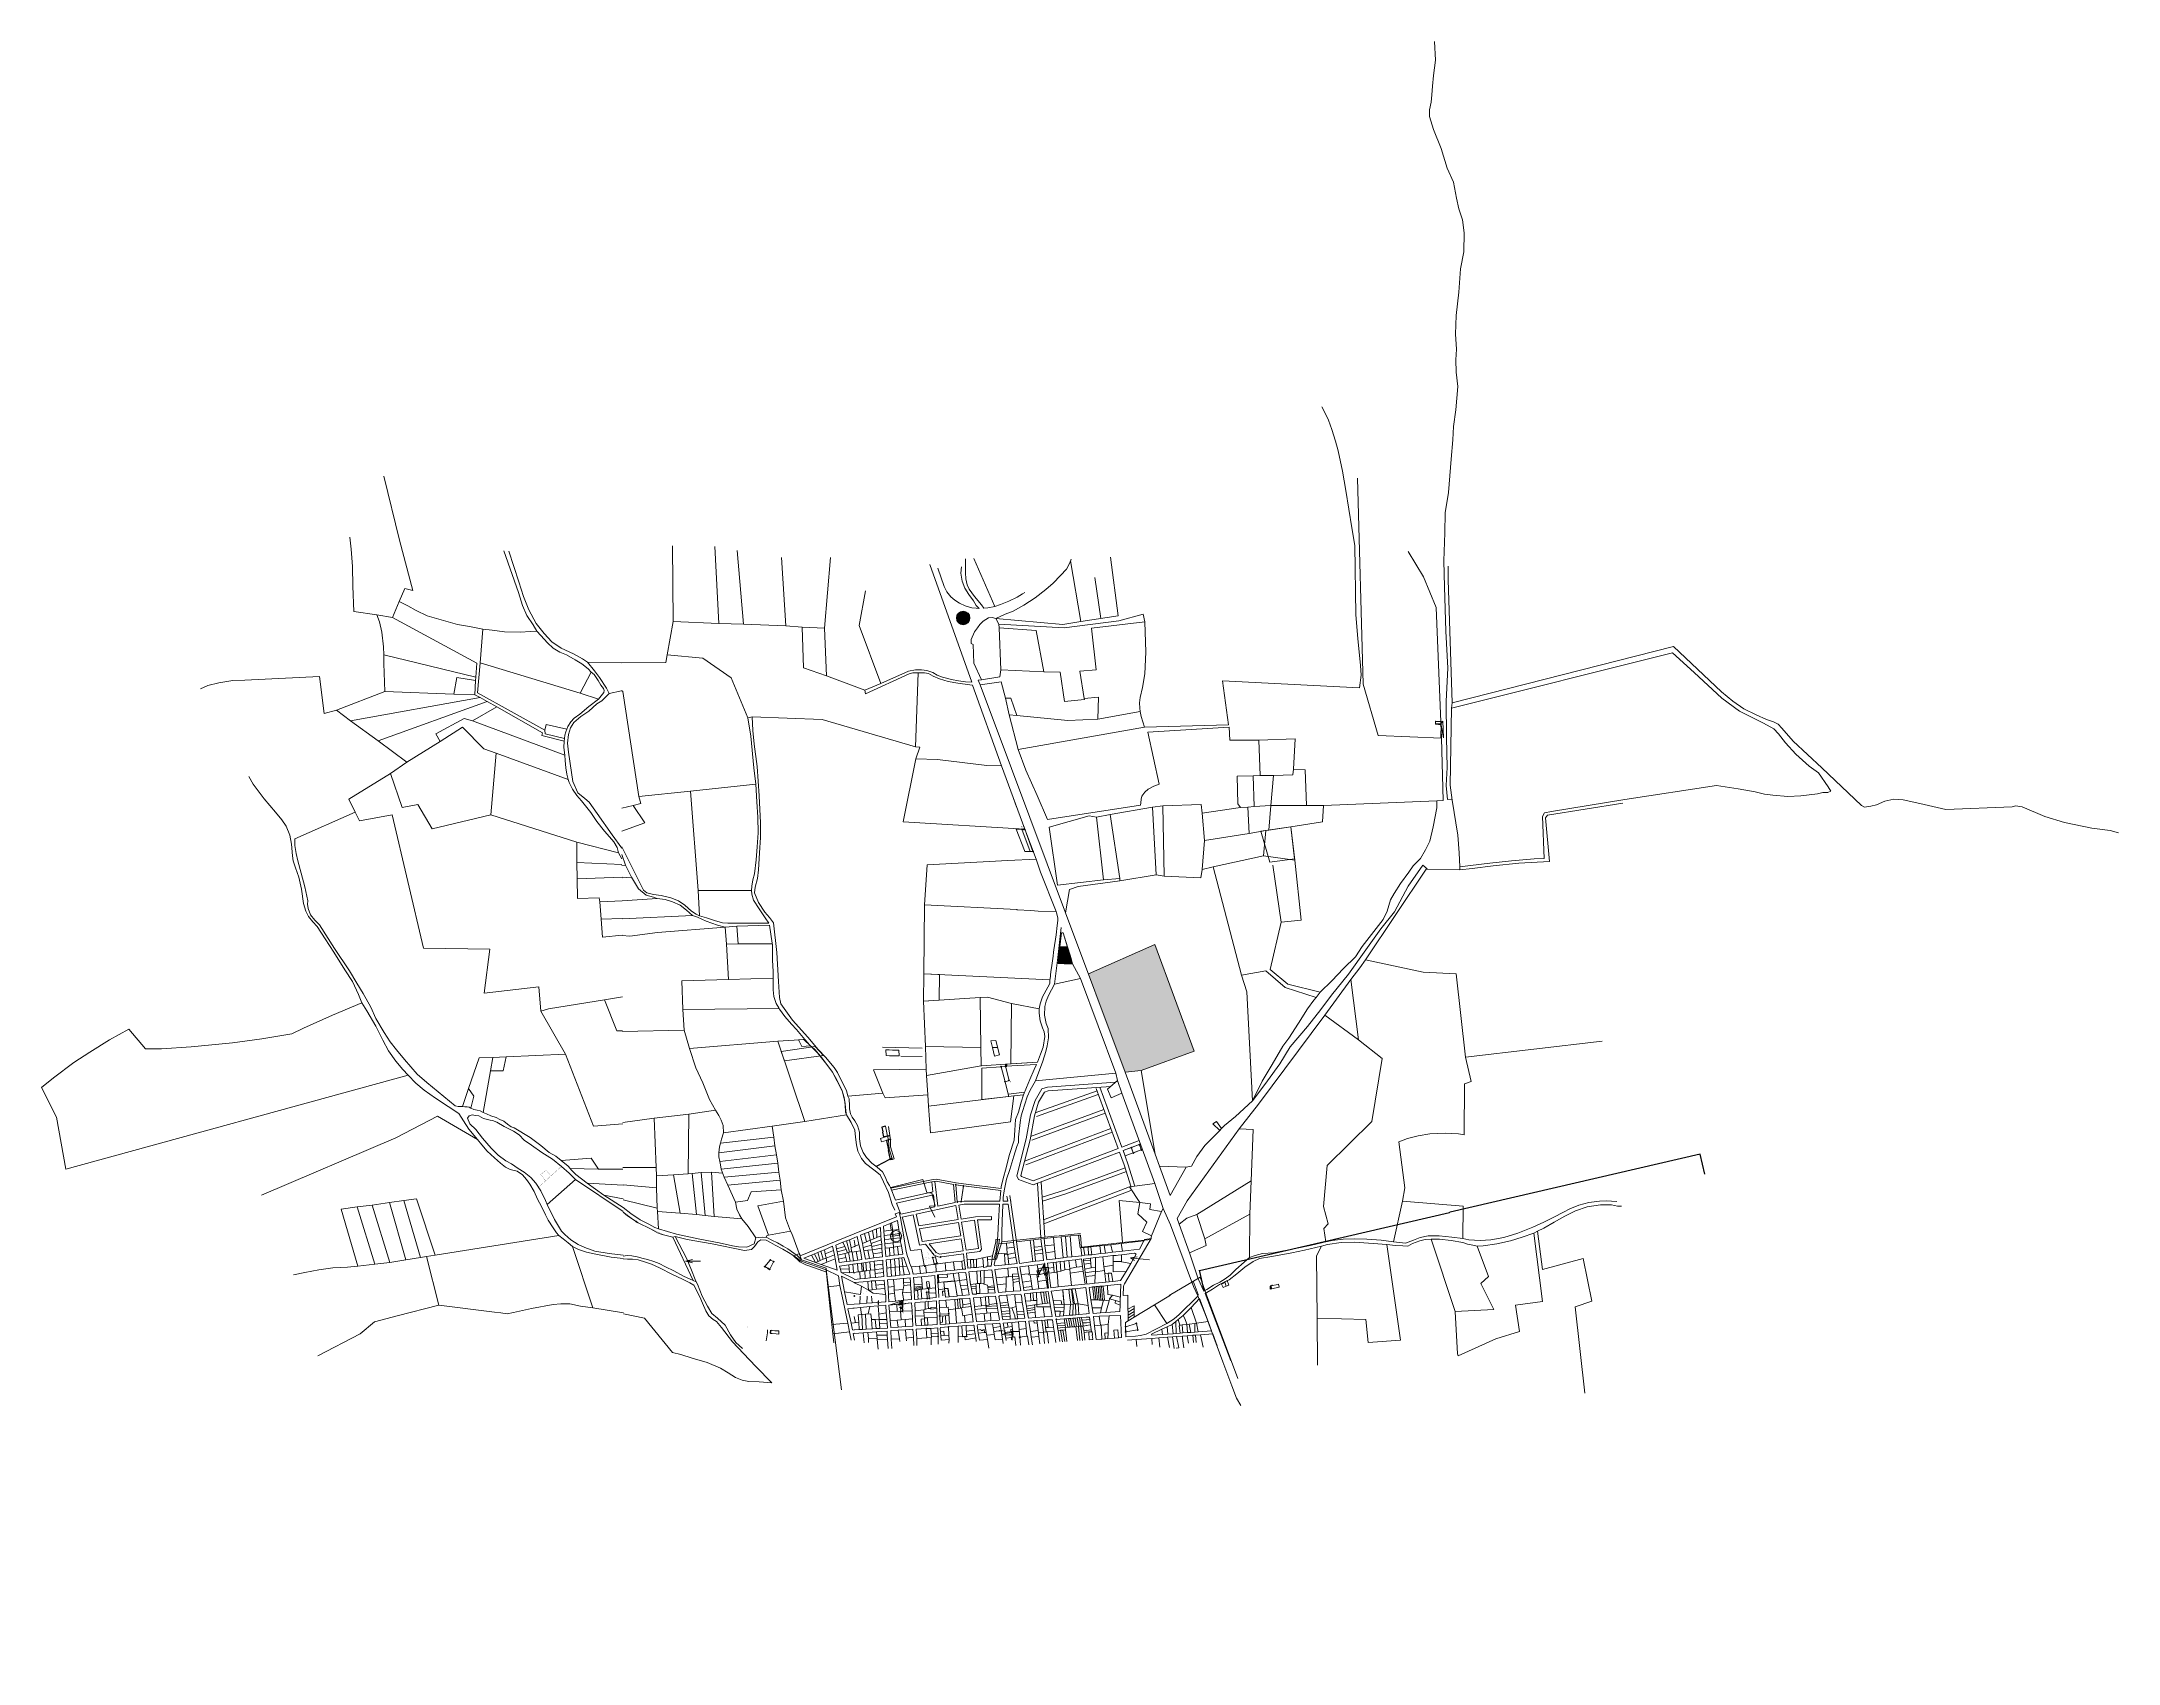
# Model space of a CAD drawing. Header units: millimetres. Extents: x 605783 to 623458, y 1302882 to 1324924.
# Drawn here: x 617361 to 623458, y 1320161 to 1324924 of the extents above.
import ezdxf
from ezdxf.enums import TextEntityAlignment as Align

# ---------------------------------------------------------------- set-up
doc = ezdxf.new("R2010")
doc.units = ezdxf.units.MM
doc.header["$PDMODE"] = 35
doc.header["$PDSIZE"] = 1.5
for name, color, linetype in [('15', 7, 'Continuous'), ('2', 7, 'Continuous'), ('3', 7, 'Continuous'), ('4', 7, 'Continuous'), ('CVL_CUADCON_LIN', 8, 'Continuous'), ('CVL_CUADCON_TIT', 1, 'Continuous'), ('CVL_CUADCON_TX', 2, 'Continuous'), ('CVL_PUNTO', 250, 'Continuous'), ('CVL_PUNTO_NUM', 2, 'Continuous')]:
    doc.layers.add(name, color=color, linetype=linetype)
doc.layers.add('PARCEL_LBLS', color=2, linetype='Continuous', lineweight=20)
doc.styles.add('HECTOR LOPEZ', font='arial.ttf')
doc.styles.add('MONOTXT4', font='Monotxt4.shx')
doc.styles.add('ROMANS', font='ROMANS', dxfattribs={"height": 0.2})
doc.styles.get("Standard").update_dxf_attribs({"font": 'TCCM____.TTF'})
doc.dimstyles.get("Standard").update_dxf_attribs({"dimtxt": 5, "dimasz": 0.18, "dimexe": 0.18, "dimexo": 0.0625, "dimgap": 0.09, "dimtad": 0, "dimtih": 1, "dimtoh": 1, "dimdec": 4, "dimzin": 0, "dimdsep": 46, "dimtxsty": 'HECTOR LOPEZ', "dimcen": 0.09, "dimadec": 0, "dimazin": 0, "dimtfac": 1, "dimtdec": 4, "dimtofl": 0, "dimtmove": 2, "dimatfit": 3, "dimfxl": 0.18, "dimtolj": 1, "dimtzin": 0, "dimarcsym": 0})
doc.dimstyles.new('STANDARD$0', dxfattribs={"dimtxt": 0.6, "dimasz": 0.5, "dimexe": 0.125, "dimexo": 0.000625, "dimgap": 0.0625, "dimtad": 0, "dimzin": 1, "dimdsep": 46, "dimtxsty": 'ROMANS', "dimblk1": 'ARCHTICK', "dimblk2": 'ARCHTICK', "dimsah": 1, "dimcen": 2.5, "dimclrd": 1, "dimclre": 1, "dimclrt": 30, "dimaunit": 1, "dimadec": 0, "dimazin": 0, "dimtfac": 1, "dimtix": 1, "dimtofl": 0, "dimtmove": 1, "dimatfit": 3, "dimldrblk": 'ARCHTICK', "dimfxl": 1, "dimtolj": 1, "dimtzin": 1, "dimarcsym": 0})
pattern_1 = [(0, (0, 0), (0, 6.985), [5.08, -1.905]), (90, (0, 0), (-6.985, 4e-16), [5.08, -1.905])]

# ---------------------------------------------------------------- blocks, each defined once
blk = doc.blocks.new('*D327')
at = {"layer": 'CVL_CUADCON_LIN', "color": 0, "lineweight": -2, "ltscale": 0.5, "transparency": 16777216}
for p, q in [((620179.9, 1321126), (620179.9, 1321126.2)), ((620189.4, 1321128.6), (620180.1, 1321126)), ((620189.6, 1321128.6), (620189.6, 1321128.5))]:
    blk.add_line(p, q, dxfattribs=at)
at = {"layer": 'CVL_CUADCON_LIN', "color": 0, "lineweight": 5, "ltscale": 0.5, "transparency": 16777216}
for points in [[(620180.1, 1321126.1), (620180.1, 1321126), (620180, 1321126)], [(620189.4, 1321128.6), (620189.4, 1321128.6), (620189.5, 1321128.6)]]:
    blk.add_solid(points, dxfattribs=at)
at = {"layer": 'Defpoints', "color": 0, "lineweight": 5, "ltscale": 0.5, "transparency": 16777216}
for p in [(620180, 1321126), (620180, 1321126), (620189.5, 1321128.6)]:
    blk.add_point(p, dxfattribs=at)
at = {"layer": 'CVL_CUADCON_LIN', "color": 0, "lineweight": 5, "ltscale": 0.5, "transparency": 16777216, "insert": (620181.9, 1321137.4), "char_height": 5, "attachment_point": 5, "style": 'HECTOR LOPEZ'}
blk.add_mtext('\\A1;9.9511', dxfattribs=at)
blk = doc.blocks.new('_ARCHTICK')
at = {"color": 0, "linetype": 'ByBlock', "const_width": 0.15}
blk.add_lwpolyline([(-0.5, -0.5), (0.5, 0.5)], dxfattribs=at)
blk = doc.blocks.new('*D340')
at = {"layer": 'CVL_CUADCON_TIT', "color": 1, "lineweight": -2, "ltscale": 0.5, "transparency": 16777216}
for p, q in [((619838.7, 1321738.4), (619827.5, 1321736.1)), ((619827.6, 1321736.1), (619830.5, 1321722.3)), ((619833.6, 1321707.2), (619830.7, 1321721.1)), ((619844.6, 1321709.5), (619833.4, 1321707.2))]:
    blk.add_line(p, q, dxfattribs=at)
at = {"layer": 'Defpoints', "color": 0, "lineweight": 5, "ltscale": 0.5, "transparency": 16777216}
for p in [(619827.6, 1321736.1), (619838.7, 1321738.4), (619844.6, 1321709.5)]:
    blk.add_point(p, dxfattribs=at)
at = {"layer": 'CVL_CUADCON_TIT', "color": 1, "lineweight": -2, "ltscale": 0.5, "transparency": 16777216, "xscale": 0.5, "yscale": 0.5, "zscale": 0.5}
for p, rotation in [((619827.6, 1321736.1), 101.5907213995538), ((619833.6, 1321707.2), 281.5907213995538)]:
    blk.add_blockref('_ARCHTICK', p, dxfattribs=dict(at, rotation=rotation))
at = {"layer": 'CVL_CUADCON_TIT', "color": 30, "lineweight": 5, "ltscale": 0.5, "transparency": 16777216, "insert": (619830.6, 1321721.7), "char_height": 0.2, "attachment_point": 5, "rotation": 281.59072, "style": 'ROMANS'}
blk.add_mtext('\\A1;29.48m.', dxfattribs=at)
blk = doc.blocks.new('*D341')
at = {"layer": 'CVL_CUADCON_TIT', "color": 1, "lineweight": -2, "ltscale": 0.5, "transparency": 16777216}
for p, q in [((619847.5, 1321697.5), (619841.8, 1321696.4)), ((619841.9, 1321696.4), (619847.4, 1321668.7)), ((619853.2, 1321639.8), (619847.7, 1321667.4)), ((619858.8, 1321640.9), (619853.1, 1321639.7))]:
    blk.add_line(p, q, dxfattribs=at)
at = {"layer": 'Defpoints', "color": 0, "lineweight": 5, "ltscale": 0.5, "transparency": 16777216}
for p in [(619847.5, 1321697.5), (619853.2, 1321639.8), (619858.8, 1321640.9)]:
    blk.add_point(p, dxfattribs=at)
at = {"layer": 'CVL_CUADCON_TIT', "color": 1, "lineweight": -2, "ltscale": 0.5, "transparency": 16777216, "xscale": 0.5, "yscale": 0.5, "zscale": 0.5}
for p, rotation in [((619841.9, 1321696.4), 101.2496912031073), ((619853.2, 1321639.8), 281.2496912031073)]:
    blk.add_blockref('_ARCHTICK', p, dxfattribs=dict(at, rotation=rotation))
at = {"layer": 'CVL_CUADCON_TIT', "color": 30, "lineweight": 5, "ltscale": 0.5, "transparency": 16777216, "insert": (619847.6, 1321668.1), "char_height": 0.2, "attachment_point": 5, "rotation": 281.24969, "style": 'ROMANS'}
blk.add_mtext('\\A1;57.75m.', dxfattribs=at)
blk = doc.blocks.new('*D342')
at = {"layer": 'CVL_CUADCON_TIT', "color": 1, "lineweight": -2, "ltscale": 0.5, "transparency": 16777216}
for p, q in [((619814.2, 1321618.1), (619812.3, 1321621.8)), ((619812.4, 1321621.7), (619834.1, 1321632.8)), ((619857, 1321644.4), (619835.2, 1321633.4)), ((619858.8, 1321640.9), (619856.9, 1321644.6))]:
    blk.add_line(p, q, dxfattribs=at)
at = {"layer": 'Defpoints', "color": 0, "lineweight": 5, "ltscale": 0.5, "transparency": 16777216}
for p in [(619812.4, 1321621.7), (619814.2, 1321618.1), (619858.8, 1321640.9)]:
    blk.add_point(p, dxfattribs=at)
at = {"layer": 'CVL_CUADCON_TIT', "color": 1, "lineweight": -2, "ltscale": 0.5, "transparency": 16777216, "xscale": 0.5, "yscale": 0.5, "zscale": 0.5}
for p, rotation in [((619812.4, 1321621.7), 207.0239957313114), ((619857, 1321644.4), 27.02399573131138)]:
    blk.add_blockref('_ARCHTICK', p, dxfattribs=dict(at, rotation=rotation))
at = {"layer": 'CVL_CUADCON_TIT', "color": 30, "lineweight": 5, "ltscale": 0.5, "transparency": 16777216, "insert": (619834.7, 1321633.1), "char_height": 0.2, "attachment_point": 5, "rotation": 27.024, "style": 'ROMANS'}
blk.add_mtext('\\A1;50.05m.', dxfattribs=at)
blk = doc.blocks.new('*D343')
at = {"layer": 'CVL_CUADCON_TIT', "color": 1, "lineweight": -2, "ltscale": 0.5, "transparency": 16777216}
for p, q in [((619844.7, 1321709.3), (619844.6, 1321709.4)), ((619844.7, 1321709.3), (619847.4, 1321710)), ((619851.2, 1321710.9), (619848.5, 1321710.2)), ((619851.2, 1321710.9), (619851.2, 1321711))]:
    blk.add_line(p, q, dxfattribs=at)
at = {"layer": 'Defpoints', "color": 0, "lineweight": 5, "ltscale": 0.5, "transparency": 16777216}
for p in [(619844.7, 1321709.3), (619851.2, 1321710.9), (619851.2, 1321710.9)]:
    blk.add_point(p, dxfattribs=at)
at = {"layer": 'CVL_CUADCON_TIT', "color": 1, "lineweight": -2, "ltscale": 0.5, "transparency": 16777216, "xscale": 0.5, "yscale": 0.5, "zscale": 0.5}
for p, rotation in [((619844.7, 1321709.3), 193.5098160796311), ((619851.2, 1321710.9), 13.50981607963101)]:
    blk.add_blockref('_ARCHTICK', p, dxfattribs=dict(at, rotation=rotation))
at = {"layer": 'CVL_CUADCON_TIT', "color": 30, "lineweight": 5, "ltscale": 0.5, "transparency": 16777216, "insert": (619847.9, 1321710.1), "char_height": 0.2, "attachment_point": 5, "rotation": 13.50982, "style": 'ROMANS'}
blk.add_mtext('\\A1;6.73m.', dxfattribs=at)
blk = doc.blocks.new('*D344')
at = {"layer": 'CVL_CUADCON_TIT', "color": 1, "lineweight": -2, "ltscale": 0.5, "transparency": 16777216}
for p, q in [((619847.2, 1321699.1), (619849.6, 1321699.7)), ((619847.5, 1321698.2), (619847.2, 1321699.2)), ((619853.1, 1321700.6), (619850.7, 1321700)), ((619853.4, 1321699.7), (619853.1, 1321700.8))]:
    blk.add_line(p, q, dxfattribs=at)
at = {"layer": 'Defpoints', "color": 0, "lineweight": 5, "ltscale": 0.5, "transparency": 16777216}
for p in [(619847.5, 1321698.2), (619853.1, 1321700.6), (619853.4, 1321699.7)]:
    blk.add_point(p, dxfattribs=at)
at = {"layer": 'CVL_CUADCON_TIT', "color": 1, "lineweight": -2, "ltscale": 0.5, "transparency": 16777216, "xscale": 0.5, "yscale": 0.5, "zscale": 0.5}
for p, rotation in [((619847.2, 1321699.1), 194.5225541666664), ((619853.1, 1321700.6), 14.52255416666638)]:
    blk.add_blockref('_ARCHTICK', p, dxfattribs=dict(at, rotation=rotation))
at = {"layer": 'CVL_CUADCON_TIT', "color": 30, "lineweight": 5, "ltscale": 0.5, "transparency": 16777216, "insert": (619850.2, 1321699.9), "char_height": 0.2, "attachment_point": 5, "rotation": 14.52255, "style": 'ROMANS'}
blk.add_mtext('\\A1;6.09m.', dxfattribs=at)
blk = doc.blocks.new('*D328')
at = {"layer": 'CVL_CUADCON_TIT', "color": 1, "lineweight": -2, "ltscale": 0.5, "transparency": 16777216}
for p, q in [((620190.6, 1321919.9), (620194.1, 1321920.2)), ((620191, 1321914.9), (620194.6, 1321915.2)), ((620194, 1321920.2), (620194.2, 1321918.3)), ((620194.5, 1321915.2), (620194.3, 1321917.2))]:
    blk.add_line(p, q, dxfattribs=at)
at = {"layer": 'Defpoints', "color": 0, "lineweight": 5, "ltscale": 0.5, "transparency": 16777216}
for p in [(620190.6, 1321919.9), (620191, 1321914.9), (620194, 1321920.2)]:
    blk.add_point(p, dxfattribs=at)
at = {"layer": 'CVL_CUADCON_TIT', "color": 1, "lineweight": -2, "ltscale": 0.5, "transparency": 16777216, "xscale": 0.5, "yscale": 0.5, "zscale": 0.5}
for p, rotation in [((620194, 1321920.2), 95.50681631613995), ((620194.5, 1321915.2), 275.50681631614)]:
    blk.add_blockref('_ARCHTICK', p, dxfattribs=dict(at, rotation=rotation))
at = {"layer": 'CVL_CUADCON_TIT', "color": 30, "lineweight": 5, "ltscale": 0.5, "transparency": 16777216, "insert": (620194.3, 1321917.7), "char_height": 0.2, "attachment_point": 5, "rotation": 275.50682, "style": 'ROMANS'}
blk.add_mtext('\\A1;5.00m.', dxfattribs=at)
blk = doc.blocks.new('*D329')
at = {"layer": 'CVL_CUADCON_TIT', "color": 1, "lineweight": -2, "ltscale": 0.5, "transparency": 16777216}
for p, q in [((619818.6, 1321224.7), (619817, 1321224.6)), ((619817.1, 1321224.6), (619817.4, 1321220.4)), ((619817.7, 1321215.2), (619817.5, 1321219.3)), ((619819.2, 1321215.3), (619817.6, 1321215.2))]:
    blk.add_line(p, q, dxfattribs=at)
at = {"layer": 'Defpoints', "color": 0, "lineweight": 5, "ltscale": 0.5, "transparency": 16777216}
for p in [(619818.6, 1321224.7), (619817.7, 1321215.2), (619819.2, 1321215.3)]:
    blk.add_point(p, dxfattribs=at)
at = {"layer": 'CVL_CUADCON_TIT', "color": 1, "lineweight": -2, "ltscale": 0.5, "transparency": 16777216, "xscale": 0.5, "yscale": 0.5, "zscale": 0.5}
for p, rotation in [((619817.1, 1321224.6), 93.77682852920496), ((619817.7, 1321215.2), 273.776828529205)]:
    blk.add_blockref('_ARCHTICK', p, dxfattribs=dict(at, rotation=rotation))
at = {"layer": 'CVL_CUADCON_TIT', "color": 30, "lineweight": 5, "ltscale": 0.5, "transparency": 16777216, "insert": (619817.4, 1321219.9), "char_height": 0.2, "attachment_point": 5, "rotation": 273.77683, "style": 'ROMANS'}
blk.add_mtext('\\A1;9.49m.', dxfattribs=at)
blk = doc.blocks.new('*D330')
at = {"layer": 'CVL_CUADCON_TIT', "color": 1, "lineweight": -2, "ltscale": 0.5, "transparency": 16777216}
for p, q in [((622230.1, 1321656.1), (621496.1, 1321485.8)), ((622243.8, 1321597.3), (622230.1, 1321656.2)), ((620760.5, 1321315.3), (621494.5, 1321485.5)), ((620774.2, 1321256.5), (620760.5, 1321315.4))]:
    blk.add_line(p, q, dxfattribs=at)
at = {"layer": 'Defpoints', "color": 0, "lineweight": 5, "ltscale": 0.5, "transparency": 16777216}
for p in [(622230.1, 1321656.1), (622243.8, 1321597.3), (620774.2, 1321256.5)]:
    blk.add_point(p, dxfattribs=at)
at = {"layer": 'CVL_CUADCON_TIT', "color": 1, "lineweight": -2, "ltscale": 0.5, "transparency": 16777216, "xscale": 0.5, "yscale": 0.5, "zscale": 0.5}
for p, rotation in [((622230.1, 1321656.1), 13.05603376793928), ((620760.5, 1321315.3), 193.0560337679393)]:
    blk.add_blockref('_ARCHTICK', p, dxfattribs=dict(at, rotation=rotation))
at = {"layer": 'CVL_CUADCON_TIT', "color": 30, "lineweight": 5, "ltscale": 0.5, "transparency": 16777216, "insert": (621495.3, 1321485.7), "char_height": 0.2, "attachment_point": 5, "rotation": 13.05603, "style": 'ROMANS'}
blk.add_mtext('\\A1;1508.60m.', dxfattribs=at)
blk = doc.blocks.new('*D331')
at = {"layer": 'CVL_CUADCON_TIT', "color": 1, "lineweight": -2, "ltscale": 0.5, "transparency": 16777216}
for p, q in [((620970.5, 1321269.5), (620970.3, 1321270.2)), ((620970.4, 1321270.1), (620971.9, 1321270.5)), ((620974.6, 1321271.2), (620973, 1321270.8)), ((620974.8, 1321270.6), (620974.6, 1321271.3))]:
    blk.add_line(p, q, dxfattribs=at)
at = {"layer": 'Defpoints', "color": 0, "lineweight": 5, "ltscale": 0.5, "transparency": 16777216}
for p in [(620970.4, 1321270.1), (620970.5, 1321269.5), (620974.8, 1321270.6)]:
    blk.add_point(p, dxfattribs=at)
at = {"layer": 'CVL_CUADCON_TIT', "color": 1, "lineweight": -2, "ltscale": 0.5, "transparency": 16777216, "xscale": 0.5, "yscale": 0.5, "zscale": 0.5}
for p, rotation in [((620970.4, 1321270.1), 195.2323551862194), ((620974.6, 1321271.2), 15.23235518621942)]:
    blk.add_blockref('_ARCHTICK', p, dxfattribs=dict(at, rotation=rotation))
at = {"layer": 'CVL_CUADCON_TIT', "color": 30, "lineweight": 5, "ltscale": 0.5, "transparency": 16777216, "insert": (620972.5, 1321270.6), "char_height": 0.2, "attachment_point": 5, "rotation": 15.23236, "style": 'ROMANS'}
blk.add_mtext('\\A1;4.42m.', dxfattribs=at)
blk = doc.blocks.new('*D332')
at = {"layer": 'CVL_CUADCON_TIT', "color": 1, "lineweight": -2, "ltscale": 0.5, "transparency": 16777216}
for p, q in [((620970.5, 1321269.5), (620967.6, 1321269)), ((620967.7, 1321269), (620968.3, 1321265.3)), ((620969.2, 1321260.4), (620968.5, 1321264.2)), ((620972, 1321260.9), (620969, 1321260.4))]:
    blk.add_line(p, q, dxfattribs=at)
at = {"layer": 'Defpoints', "color": 0, "lineweight": 5, "ltscale": 0.5, "transparency": 16777216}
for p in [(620969.2, 1321260.4), (620970.5, 1321269.5), (620972, 1321260.9)]:
    blk.add_point(p, dxfattribs=at)
at = {"layer": 'CVL_CUADCON_TIT', "color": 1, "lineweight": -2, "ltscale": 0.5, "transparency": 16777216, "xscale": 0.5, "yscale": 0.5, "zscale": 0.5}
for p, rotation in [((620967.7, 1321269), 99.85737918465422), ((620969.2, 1321260.4), 279.8573791846542)]:
    blk.add_blockref('_ARCHTICK', p, dxfattribs=dict(at, rotation=rotation))
at = {"layer": 'CVL_CUADCON_TIT', "color": 30, "lineweight": 5, "ltscale": 0.5, "transparency": 16777216, "insert": (620968.4, 1321264.7), "char_height": 0.2, "attachment_point": 5, "rotation": 279.85738, "style": 'ROMANS'}
blk.add_mtext('\\A1;8.67m.', dxfattribs=at)
blk = doc.blocks.new('*D333')
at = {"layer": 'CVL_CUADCON_TIT', "color": 1, "lineweight": -2, "ltscale": 0.5, "transparency": 16777216}
for p, q in [((621469, 1322927.5), (621469.8, 1322927.6)), ((621469.3, 1322920.6), (621470.1, 1322920.6)), ((621469.7, 1322927.6), (621469.8, 1322924.6)), ((621470, 1322920.6), (621469.9, 1322923.5))]:
    blk.add_line(p, q, dxfattribs=at)
at = {"layer": 'Defpoints', "color": 0, "lineweight": 5, "ltscale": 0.5, "transparency": 16777216}
for p in [(621469, 1322927.5), (621469.3, 1322920.6), (621470, 1322920.6)]:
    blk.add_point(p, dxfattribs=at)
at = {"layer": 'CVL_CUADCON_TIT', "color": 1, "lineweight": -2, "ltscale": 0.5, "transparency": 16777216, "xscale": 0.5, "yscale": 0.5, "zscale": 0.5}
for p, rotation in [((621469.7, 1322927.6), 92.71841631559488), ((621470, 1322920.6), 272.7184163155949)]:
    blk.add_blockref('_ARCHTICK', p, dxfattribs=dict(at, rotation=rotation))
at = {"layer": 'CVL_CUADCON_TIT', "color": 30, "lineweight": 5, "ltscale": 0.5, "transparency": 16777216, "insert": (621469.9, 1322924.1), "char_height": 0.2, "attachment_point": 5, "rotation": 272.71842, "style": 'ROMANS'}
blk.add_mtext('\\A1;6.94m.', dxfattribs=at)
blk = doc.blocks.new('*D334')
at = {"layer": 'CVL_CUADCON_TIT', "color": 1, "lineweight": -2, "ltscale": 0.5, "transparency": 16777216}
for p, q in [((621453.6, 1322921), (621453.6, 1322919.9)), ((621453.6, 1322920), (621460.8, 1322919.8)), ((621469.3, 1322919.6), (621462.1, 1322919.8)), ((621469.3, 1322920.6), (621469.3, 1322919.5))]:
    blk.add_line(p, q, dxfattribs=at)
at = {"layer": 'Defpoints', "color": 0, "lineweight": 5, "ltscale": 0.5, "transparency": 16777216}
for p in [(621453.6, 1322921), (621453.6, 1322920), (621469.3, 1322920.6)]:
    blk.add_point(p, dxfattribs=at)
at = {"layer": 'CVL_CUADCON_TIT', "color": 1, "lineweight": -2, "ltscale": 0.5, "transparency": 16777216, "xscale": 0.5, "yscale": 0.5, "zscale": 0.5}
for p, rotation in [((621453.6, 1322920), 178.4627186807124), ((621469.3, 1322919.6), 358.4627186807124)]:
    blk.add_blockref('_ARCHTICK', p, dxfattribs=dict(at, rotation=rotation))
at = {"layer": 'CVL_CUADCON_TIT', "color": 30, "lineweight": 5, "ltscale": 0.5, "transparency": 16777216, "insert": (621461.4, 1322919.8), "char_height": 0.2, "attachment_point": 5, "rotation": 358.46272, "style": 'ROMANS'}
blk.add_mtext('\\A1;15.66m.', dxfattribs=at)
blk = doc.blocks.new('*D335')
at = {"layer": 'CVL_CUADCON_TIT', "color": 1, "lineweight": -2, "ltscale": 0.5, "transparency": 16777216}
for p, q in [((621469.3, 1322920.6), (621468.4, 1322920.6)), ((621468.6, 1322920.6), (621469.4, 1322900.7)), ((621470.2, 1322879.5), (621469.4, 1322899.4)), ((621470.9, 1322879.5), (621470.1, 1322879.5))]:
    blk.add_line(p, q, dxfattribs=at)
at = {"layer": 'Defpoints', "color": 0, "lineweight": 5, "ltscale": 0.5, "transparency": 16777216}
for p in [(621469.3, 1322920.6), (621470.2, 1322879.5), (621470.9, 1322879.5)]:
    blk.add_point(p, dxfattribs=at)
at = {"layer": 'CVL_CUADCON_TIT', "color": 1, "lineweight": -2, "ltscale": 0.5, "transparency": 16777216, "xscale": 0.5, "yscale": 0.5, "zscale": 0.5}
for p, rotation in [((621468.6, 1322920.6), 92.31552403892205), ((621470.2, 1322879.5), 272.315524038922)]:
    blk.add_blockref('_ARCHTICK', p, dxfattribs=dict(at, rotation=rotation))
at = {"layer": 'CVL_CUADCON_TIT', "color": 30, "lineweight": 5, "ltscale": 0.5, "transparency": 16777216, "insert": (621469.4, 1322900), "char_height": 0.2, "attachment_point": 5, "rotation": 272.31552, "style": 'ROMANS'}
blk.add_mtext('\\A1;41.13m.', dxfattribs=at)
blk = doc.blocks.new('*D336')
at = {"layer": 'CVL_CUADCON_TIT', "color": 1, "lineweight": -2, "ltscale": 0.5, "transparency": 16777216}
for p, q in [((620305.7, 1321335.2), (620304.8, 1321335.1)), ((620304.9, 1321335.1), (620305.7, 1321329.5)), ((620306.6, 1321322.6), (620305.8, 1321328.2)), ((620307.3, 1321322.7), (620306.5, 1321322.6))]:
    blk.add_line(p, q, dxfattribs=at)
at = {"layer": 'Defpoints', "color": 0, "lineweight": 5, "ltscale": 0.5, "transparency": 16777216}
for p in [(620305.7, 1321335.2), (620306.6, 1321322.6), (620307.3, 1321322.7)]:
    blk.add_point(p, dxfattribs=at)
at = {"layer": 'CVL_CUADCON_TIT', "color": 1, "lineweight": -2, "ltscale": 0.5, "transparency": 16777216, "xscale": 0.5, "yscale": 0.5, "zscale": 0.5}
for p, rotation in [((620304.9, 1321335.1), 97.44489075630747), ((620306.6, 1321322.6), 277.4448907563075)]:
    blk.add_blockref('_ARCHTICK', p, dxfattribs=dict(at, rotation=rotation))
at = {"layer": 'CVL_CUADCON_TIT', "color": 30, "lineweight": 5, "ltscale": 0.5, "transparency": 16777216, "insert": (620305.8, 1321328.9), "char_height": 0.2, "attachment_point": 5, "rotation": 277.44489, "style": 'ROMANS'}
blk.add_mtext('\\A1;12.64m.', dxfattribs=at)
blk = doc.blocks.new('*D337')
at = {"layer": 'CVL_CUADCON_TIT', "color": 1, "lineweight": -2, "ltscale": 0.5, "transparency": 16777216}
for p, q in [((620307.9, 1321307.5), (620311, 1321308)), ((620310.9, 1321307.9), (620313.8, 1321286.6)), ((620316.9, 1321264), (620314, 1321285.3)), ((620313.9, 1321263.6), (620317, 1321264))]:
    blk.add_line(p, q, dxfattribs=at)
at = {"layer": 'Defpoints', "color": 0, "lineweight": 5, "ltscale": 0.5, "transparency": 16777216}
for p in [(620307.9, 1321307.5), (620313.9, 1321263.6), (620316.9, 1321264)]:
    blk.add_point(p, dxfattribs=at)
at = {"layer": 'CVL_CUADCON_TIT', "color": 1, "lineweight": -2, "ltscale": 0.5, "transparency": 16777216, "xscale": 0.5, "yscale": 0.5, "zscale": 0.5}
for p, rotation in [((620310.9, 1321307.9), 97.75949357743376), ((620316.9, 1321264), 277.7594935774337)]:
    blk.add_blockref('_ARCHTICK', p, dxfattribs=dict(at, rotation=rotation))
at = {"layer": 'CVL_CUADCON_TIT', "color": 30, "lineweight": 5, "ltscale": 0.5, "transparency": 16777216, "insert": (620313.9, 1321286), "char_height": 0.2, "attachment_point": 5, "rotation": 277.75949, "style": 'ROMANS'}
blk.add_mtext('\\A1;44.33m.', dxfattribs=at)
blk = doc.blocks.new('*D338')
at = {"layer": 'CVL_CUADCON_TIT', "color": 1, "lineweight": -2, "ltscale": 0.5, "transparency": 16777216}
for p, q in [((620307.3, 1321322.7), (620307.5, 1321321.7)), ((620307.5, 1321321.8), (620311.3, 1321322.5)), ((620316.3, 1321323.3), (620312.4, 1321322.7)), ((620316.2, 1321324.2), (620316.3, 1321323.2))]:
    blk.add_line(p, q, dxfattribs=at)
at = {"layer": 'Defpoints', "color": 0, "lineweight": 5, "ltscale": 0.5, "transparency": 16777216}
for p in [(620307.3, 1321322.7), (620316.2, 1321324.2), (620316.3, 1321323.3)]:
    blk.add_point(p, dxfattribs=at)
at = {"layer": 'CVL_CUADCON_TIT', "color": 1, "lineweight": -2, "ltscale": 0.5, "transparency": 16777216, "xscale": 0.5, "yscale": 0.5, "zscale": 0.5}
for p, rotation in [((620307.5, 1321321.8), 189.8168824573584), ((620316.3, 1321323.3), 9.816882457358355)]:
    blk.add_blockref('_ARCHTICK', p, dxfattribs=dict(at, rotation=rotation))
at = {"layer": 'CVL_CUADCON_TIT', "color": 30, "lineweight": 5, "ltscale": 0.5, "transparency": 16777216, "insert": (620311.9, 1321322.6), "char_height": 0.2, "attachment_point": 5, "rotation": 9.81688, "style": 'ROMANS'}
blk.add_mtext('\\A1;8.98m.', dxfattribs=at)
blk = doc.blocks.new('*D339')
at = {"layer": 'CVL_CUADCON_TIT', "color": 1, "lineweight": -2, "ltscale": 0.5, "transparency": 16777216}
for p, q in [((620309, 1321308.2), (620312.9, 1321309.1)), ((620309.1, 1321307.9), (620309, 1321308.3)), ((620317.9, 1321310.4), (620314, 1321309.4)), ((620318, 1321310.1), (620317.9, 1321310.5))]:
    blk.add_line(p, q, dxfattribs=at)
at = {"layer": 'Defpoints', "color": 0, "lineweight": 5, "ltscale": 0.5, "transparency": 16777216}
for p in [(620309.1, 1321307.9), (620317.9, 1321310.4), (620318, 1321310.1)]:
    blk.add_point(p, dxfattribs=at)
at = {"layer": 'CVL_CUADCON_TIT', "color": 1, "lineweight": -2, "ltscale": 0.5, "transparency": 16777216, "xscale": 0.5, "yscale": 0.5, "zscale": 0.5}
for p, rotation in [((620309, 1321308.2), 193.9510408211239), ((620317.9, 1321310.4), 13.95104082112397)]:
    blk.add_blockref('_ARCHTICK', p, dxfattribs=dict(at, rotation=rotation))
at = {"layer": 'CVL_CUADCON_TIT', "color": 30, "lineweight": 5, "ltscale": 0.5, "transparency": 16777216, "insert": (620313.5, 1321309.3), "char_height": 0.2, "attachment_point": 5, "rotation": 13.95104, "style": 'ROMANS'}
blk.add_mtext('\\A1;9.13m.', dxfattribs=at)

msp = doc.modelspace()

# ---------------------------------------------------------------- hatches: boundary and pattern name
at = {"lineweight": 0}
h = msp.add_hatch(color=8, dxfattribs=at)
h.dxf.hatch_style = 1
h.paths.add_polyline_path([(620086.56246, 1323231.44101, 1), (620046.71816, 1323231.44101, 1)])
h = msp.add_hatch(color=7, dxfattribs=at)
h.dxf.hatch_style = 1
h.paths.add_polyline_path([(620372.69587, 1322265.49581), (620350.44607, 1322265.10943), (620345.8127, 1322216.40636), (620362.6617, 1322215.09453), (620387.74693, 1322215.95581)])
h = msp.add_hatch(color=9, dxfattribs=at)
h.dxf.hatch_style = 1
h.paths.add_polyline_path([(620628.83459, 1322272.18875), (620434.33235, 1322185.99255), (620542.32728, 1321897.21348), (620588.74928, 1321902.05548), (620744.94364, 1321958.91947)])
at = {"true_color": 0x000000}
h = msp.add_hatch(dxfattribs=at)
h.set_pattern_fill('ANGLE', color=18)
h.set_pattern_definition(pattern_1)
h.paths.add_polyline_path([(618035.27946, 1320171.88026), (618034.99221, 1320171.88144), (618034.99122, 1320171.8361), (618034.99013, 1320171.76373), (618035.27952, 1320171.76174)])
h = msp.add_hatch(dxfattribs=at)
h.set_pattern_fill('ANGLE', color=18)
h.set_pattern_definition(pattern_1)
h.paths.add_polyline_path([(618038.8567, 1320160.88703), (618038.74669, 1320160.88325), (618038.7514, 1320160.60678), (618038.86134, 1320160.61138)])
h = msp.add_hatch(dxfattribs=at)
h.set_pattern_fill('ANGLE', color=18, style=0)
h.set_pattern_definition(pattern_1)
h.paths.add_polyline_path([(618039.07967, 1320160.75758), (618039.07735, 1320160.89539), (618038.96701, 1320160.89127), (618038.97165, 1320160.61529), (618039.08201, 1320160.61901)])

# ---------------------------------------------------------------- linework, layer by layer
at = {"color": 7, "lineweight": 0}
msp.add_line((620588.74928, 1321902.05548), (620542.32728, 1321897.21348), dxfattribs=at)
at = {"color": 1, "lineweight": 5, "ltscale": 0.5}
for p, q in [((620835.03545, 1321281.08479), (620841.74545, 1321285.78479)), ((620841.74545, 1321285.78479), (620846.73545, 1321271.69479)), ((620846.73545, 1321271.69479), (620838.92545, 1321268.67479))]:
    msp.add_line(p, q, dxfattribs=at)
at = {"color": 1, "lineweight": 5}
for points in [[(620246.10634, 1322547.96855), (620247.68696, 1322545.40352), (620260.57242, 1322545.37115), (620264.24045, 1322545.25509), (620271.50065, 1322545.65793), (620247.15628, 1322610.67748), (620243.12252, 1322610.58847), (620233.38028, 1322611.08137), (620227.75938, 1322610.86521), (620221.92047, 1322611.44414)], [(619997.49583, 1322183.99023), (619995.61513, 1322109.00074), (619950.36928, 1322106.15748), (619950.75328, 1322186.29348)], [(620560.15367, 1321675.92327), (620583.75204, 1321684.82068), (620589.50943, 1321669.03797), (620565.92038, 1321660.14416)], [(619502.43045, 1321139.20779), (619507.5645, 1321138.40618), (619507.7015, 1321138.17518), (619513.93945, 1321137.86879), (619516.72845, 1321137.73979), (619519.9137, 1321137.55579), (619525.12975, 1321137.28479), (619525.36045, 1321133.21879), (619525.45905, 1321128.245), (619517.22745, 1321128.69079), (619506.04345, 1321129.33279), (619500.88245, 1321130.19479)]]:
    msp.add_lwpolyline(points, close=True, dxfattribs=at)
at = {"lineweight": 0}
msp.add_lwpolyline([(620350.44607, 1322265.10943), (620373.26696, 1322265.50573), (620381.29426, 1322238.13577), (620382.35684, 1322234.27949), (620387.74693, 1322215.95581), (620362.6617, 1322215.09453), (620345.8127, 1322216.40636)], close=True, dxfattribs=at)
at = {"color": 1, "lineweight": 5, "ltscale": 0.5, "flags": 128}
for points in [[(619839.58545, 1321962.98079), (619849.22245, 1321962.70879), (619858.83745, 1321962.43779), (619868.46345, 1321962.16579), (619878.08845, 1321961.89379), (619878.94345, 1321944.86279), (619869.31745, 1321945.13479), (619859.69145, 1321945.40679), (619850.05645, 1321945.67879), (619840.44045, 1321945.94979)], [(619878.08845, 1321961.89379), (619868.46345, 1321962.16579), (619858.83745, 1321962.43779), (619849.22245, 1321962.70879), (619839.58545, 1321962.98079), (619840.44045, 1321945.94979), (619850.05645, 1321945.67879), (619859.69145, 1321945.40679), (619869.31745, 1321945.13479), (619878.94345, 1321944.86279)], [(620188.52135, 1321130.55793), (620191.65815, 1321131.04693), (620191.81215, 1321130.05883), (620207.77475, 1321132.29853), (620206.76315, 1321141.69883), (620211.56625, 1321142.54603), (620212.36455, 1321134.65653), (620213.11665, 1321127.23103), (620189.38045, 1321124.85703), (620188.52135, 1321130.55793)]]:
    msp.add_lwpolyline(points, close=True, dxfattribs=at)
at = {"color": 1, "lineweight": 5, "ltscale": 10, "flags": 128}
msp.add_lwpolyline([(620825.37717, 1321732.02796), (620819.80937, 1321726.32526), (620799.77487, 1321745.88586), (620809.97007, 1321752.30946)], close=True, dxfattribs=at)
at = {"color": 1, "lineweight": 5}
for points in [[(620049.11022, 1321516.98792), (620044.64657, 1321566.18581)], [(620045.096, 1321566.61048), (620066.621, 1321563.42115)], [(620067.04138, 1321562.85341), (620060.29371, 1321517.87683)], [(620059.72111, 1321517.34217), (620049.65378, 1321516.53016)], [(619981.63707, 1321334.85379), (619977.14376, 1321352.46979)], [(619977.50518, 1321353.07581), (619984.96452, 1321354.94505)], [(619985.56462, 1321354.58002), (619989.69559, 1321337.11131)], [(619989.32923, 1321336.48985), (619982.24211, 1321334.50419)], [(619488.04145, 1321108.03379), (619491.71645, 1321131.77479), (619491.71645, 1321140.89179)], [(619501.17445, 1321139.48479), (619499.63045, 1321130.44579)], [(620543.59457, 1321135.10841), (620543.40286, 1321149.1071)], [(620543.87436, 1321149.75262), (620574.67957, 1321159.12709)], [(620578.61639, 1321140.43233), (620544.09464, 1321134.69048)], [(620575.26098, 1321158.78339), (620579.00655, 1321141.00361)]]:
    msp.add_lwpolyline(points, dxfattribs=at)
at = {"color": 1, "lineweight": 5, "ltscale": 0.5, "flags": 128}
msp.add_lwpolyline([(620835.03545, 1321281.08479), (620830.60545, 1321277.86479), (620825.42545, 1321274.76479), (620829.46545, 1321264.74479), (620838.92545, 1321268.67479), (620835.03545, 1321281.08479)], dxfattribs=at)
at = {"color": 7, "lineweight": 0}
msp.add_circle((620066.64031, 1323231.44101), 19.92215, dxfattribs=at)
at = {"color": 1, "lineweight": 5}
for centre in [(620044.6014, 1321566.68377), (620067.1156, 1321563.34787), (620049.1554, 1321516.48997), (620060.2195, 1321517.38237), (619977.02018, 1321352.95427), (619985.44953, 1321355.06659), (619981.76065, 1321334.3693), (619989.81069, 1321336.62474), (620575.15792, 1321159.27265), (620543.39602, 1321149.60705), (620543.60142, 1321134.60845), (620579.10962, 1321140.51435)]:
    msp.add_circle(centre, 0.5, dxfattribs=at)
for p in [(620044.6014, 1321566.68377), (620067.1156, 1321563.34787), (620049.1554, 1321516.48997), (620060.2195, 1321517.38237), (619977.02018, 1321352.95427), (620000.68734, 1321354.28137), (619981.76065, 1321334.3693), (619989.81069, 1321336.62474), (620575.15792, 1321159.27265), (620543.39602, 1321149.60705), (620543.60142, 1321134.60845), (620579.10962, 1321140.51435)]:
    msp.add_point(p, dxfattribs=at)
at = {"color": 1, "lineweight": 5, "ltscale": 10}
msp.add_point((619106.89907, 1321458.40536), dxfattribs=at)
at = {"layer": '15', "color": 1, "lineweight": 5}
msp.add_point((619746.65428, 1321239.63046), dxfattribs=at)
msp.add_point((619746.65428, 1321239.63046), dxfattribs=at)
at = {"layer": '2', "color": 1, "lineweight": 5}
for p, q in [((619215.22328, 1323221.45748), (619213.58828, 1323443.11248)), ((619337.29128, 1323441.52148), (619349.35328, 1323215.30748)), ((619403.11028, 1323429.67448), (619421.74928, 1323213.12948)), ((619532.96128, 1323409.28348), (619545.46128, 1323208.23448)), ((619676.72628, 1323409.24848), (619659.78028, 1323201.54548)), ((619968.63028, 1323388.59548), (620091.51628, 1323042.82448)), ((620097.36128, 1323405.56848), (620159.47628, 1323264.83948)), ((620381.47928, 1323398.75748), (620412.23828, 1323221.08548)), ((618391.48228, 1323232.49548), (618345.44228, 1323240.97148)), ((618410.87228, 1323279.68748), (618391.48228, 1323232.49548)), ((618648.63928, 1323099.38148), (618656.39528, 1323198.56648)), ((619197.97228, 1323123.31248), (619215.22328, 1323221.45748)), ((619349.35328, 1323215.30748), (619215.22328, 1323221.45748)), ((619421.74928, 1323213.12948), (619349.35328, 1323215.30748)), ((619545.46128, 1323208.23448), (619421.74928, 1323213.12948)), ((619593.98628, 1323204.49548), (619545.46128, 1323208.23448)), ((619593.98628, 1323204.49548), (619659.78028, 1323201.54548)), ((619598.13028, 1323084.77648), (619593.98628, 1323204.49548)), ((619659.78028, 1323201.54548), (619665.25328, 1323060.98448)), ((618365.78328, 1323123.49048), (618635.55228, 1323057.33048)), ((618634.62228, 1323047.66448), (618635.55228, 1323057.33048)), ((618648.63928, 1323099.38148), (618942.22628, 1323010.56548)), ((618973.93028, 1323072.35548), (618942.22628, 1323010.56548)), ((618964.02428, 1323101.23748), (619062.85228, 1323099.34748)), ((619665.25328, 1323060.98448), (619598.13028, 1323084.77648)), ((619778.14628, 1323019.21448), (619665.25328, 1323060.98448)), ((619926.94628, 1322852.94448), (619934.72128, 1323070.54648)), ((618227.05128, 1322960.08748), (618368.26328, 1323015.50448)), ((618267.95628, 1322929.20048), (618648.01828, 1322997.46748)), ((618368.26328, 1323015.50448), (618571.48728, 1323007.95248)), ((618571.48728, 1323007.95248), (618632.96028, 1323005.97048)), ((618632.96028, 1323005.97048), (618634.62228, 1323047.66448)), ((618648.01828, 1322997.46748), (618632.96028, 1323005.97048)), ((618669.45128, 1322985.97148), (618648.01828, 1322997.46748)), ((618942.22628, 1323010.56548), (618995.45628, 1322993.00648)), ((619027.05328, 1323009.55948), (619063.12728, 1323017.00448)), ((619824.82528, 1323039.36748), (619778.14628, 1323019.21448)), ((620094.08228, 1323033.67748), (620179.07028, 1322797.40648)), ((618227.05128, 1322960.08748), (618267.95628, 1322929.20048)), ((618267.95628, 1322929.20048), (618348.97728, 1322870.47048)), ((618348.97728, 1322870.47048), (618669.45128, 1322985.97148)), ((618625.51628, 1322928.89948), (618697.01928, 1322969.95848)), ((618896.60528, 1322828.44248), (618625.51628, 1322928.89948)), ((618697.01928, 1322969.95848), (618669.45128, 1322985.97148)), ((619434.20128, 1322938.36448), (619447.14828, 1322940.67248)), ((620462.19328, 1322934.47048), (620585.87728, 1322956.44548)), ((621501.98828, 1322981.73348), (621500.13828, 1322966.71848)), ((618348.97728, 1322870.47048), (618433.58728, 1322807.96048)), ((618433.58728, 1322807.96048), (618530.81828, 1322868.82248)), ((618896.42428, 1322877.48848), (618894.71928, 1322869.34148)), ((620599.38028, 1322911.10548), (620228.33528, 1322844.67248)), ((620938.91928, 1322768.79148), (620934.36228, 1322872.42848)), ((618433.58728, 1322807.96048), (618384.87228, 1322774.47948)), ((618695.93128, 1322834.74748), (618680.01728, 1322653.14748)), ((620179.07028, 1322797.40648), (620247.15628, 1322610.67748)), ((620918.35528, 1322768.05248), (620938.91928, 1322768.79148)), ((620920.97828, 1322677.35348), (620918.35528, 1322768.05248)), ((620938.91928, 1322768.79148), (620978.03328, 1322768.97648)), ((620978.03328, 1322768.97648), (620969.96528, 1322680.19148)), ((619114.04428, 1322707.32248), (619266.14728, 1322722.80548)), ((619266.14728, 1322722.80548), (619457.86028, 1322743.17948)), ((619266.14728, 1322722.80548), (619288.55228, 1322431.02548)), ((621124.38928, 1322680.65648), (621457.21828, 1322693.79948)), ((618281.50828, 1322660.70048), (618104.18328, 1322582.59048)), ((618680.01728, 1322653.14748), (618932.63928, 1322573.36148)), ((618991.83228, 1322656.74948), (619036.31728, 1322594.38248)), ((619064.27628, 1322672.68348), (619098.11828, 1322680.09948)), ((620457.80628, 1322646.73548), (620498.35728, 1322654.05248)), ((620457.80628, 1322646.73548), (620478.83528, 1322462.46748)), ((620498.35728, 1322654.05248), (620622.05028, 1322675.26548)), ((620498.35728, 1322654.05248), (620526.54028, 1322466.30648)), ((620622.05028, 1322675.26548), (620652.98728, 1322679.42548)), ((620622.05028, 1322675.26548), (620633.09028, 1322476.90748)), ((620652.98728, 1322679.42548), (620656.50128, 1322473.35848)), ((620768.55728, 1322658.35948), (620880.87728, 1322674.87048)), ((620768.55728, 1322658.35948), (620774.86328, 1322578.12248)), ((620880.87728, 1322674.87048), (620902.45728, 1322675.62048)), ((620902.45728, 1322675.62048), (620920.97828, 1322677.35348)), ((620902.45728, 1322675.62048), (620905.93028, 1322598.65548)), ((620920.97828, 1322677.35348), (620969.96528, 1322680.19148)), ((620969.96528, 1322680.19148), (620964.23328, 1322608.20548)), ((620969.96528, 1322680.19148), (621074.09828, 1322680.59948)), ((621074.09828, 1322680.59948), (621124.38928, 1322680.65648)), ((618932.63928, 1322573.36148), (618932.66028, 1322513.63948)), ((618932.63928, 1322573.36148), (619054.56428, 1322541.18048)), ((619036.31728, 1322594.38248), (619064.66828, 1322555.25048)), ((620247.15628, 1322610.67748), (620280.42228, 1322522.52248)), ((620774.86328, 1322578.12248), (620768.27628, 1322492.91248)), ((620774.86328, 1322578.12248), (620905.93028, 1322598.65548)), ((620905.93028, 1322598.65548), (620954.85228, 1322606.82948)), ((620954.85228, 1322606.82948), (620948.63728, 1322532.80548)), ((620954.85228, 1322606.82948), (620964.23328, 1322608.20548)), ((620964.23328, 1322608.20548), (621028.37828, 1322617.82148)), ((621039.97328, 1322520.36248), (621028.37828, 1322617.82148)), ((618932.66028, 1322513.63948), (619064.82728, 1322507.71948)), ((618932.66028, 1322513.63948), (618933.59828, 1322465.10748)), ((619054.56428, 1322541.18048), (619064.77328, 1322523.73248)), ((619074.73028, 1322505.17848), (619064.72928, 1322536.93748)), ((619064.83728, 1322504.66248), (619074.73028, 1322505.17848)), ((619092.35528, 1322469.87148), (619074.73028, 1322505.17848)), ((620280.42228, 1322522.52248), (620198.13728, 1322518.58448)), ((620280.42228, 1322522.52248), (620293.99028, 1322484.66848)), ((620800.44628, 1322500.13548), (620948.63728, 1322532.80548)), ((620948.63728, 1322532.80548), (621039.97328, 1322520.36248)), ((621524.57928, 1322500.90248), (621524.17928, 1322492.00248)), ((618933.59828, 1322465.10748), (619064.95228, 1322470.10848)), ((619092.35528, 1322469.87148), (619064.95928, 1322468.05848)), ((620293.99028, 1322484.66848), (620339.27228, 1322368.82448)), ((620526.54028, 1322466.30648), (620478.83528, 1322462.46748)), ((620526.87428, 1322459.70348), (620526.54028, 1322466.30648)), ((620633.09028, 1322476.90748), (620526.87428, 1322459.70348)), ((620656.50128, 1322473.35848), (620633.09028, 1322476.90748)), ((620768.27628, 1322492.91248), (620800.44628, 1322500.13548)), ((620884.04828, 1322182.63848), (620800.44628, 1322500.13548)), ((618999.71228, 1322397.85548), (619065.18528, 1322400.48348)), ((618999.71228, 1322397.85548), (619003.46328, 1322347.06148)), ((619065.18528, 1322400.44148), (619168.47628, 1322407.20248)), ((619288.55228, 1322431.02548), (619445.01628, 1322431.00948)), ((619288.55228, 1322431.02548), (619292.82328, 1322356.80748)), ((619003.46328, 1322347.06148), (619065.35828, 1322348.63548)), ((619065.36028, 1322348.07748), (619271.48528, 1322357.79148)), ((619401.87428, 1322326.47048), (619368.10128, 1322323.36848)), ((619368.10128, 1322323.36848), (619372.05028, 1322273.55248)), ((619498.38828, 1322328.90448), (619401.87428, 1322326.47048)), ((619401.87428, 1322326.47048), (619405.83028, 1322274.36648)), ((619505.64628, 1322276.55248), (619498.38828, 1322328.90448)), ((620344.22028, 1322234.10948), (620354.38728, 1322322.58448)), ((620367.23828, 1322365.40248), (620542.32728, 1321897.21348)), ((619372.05028, 1322273.55248), (619405.83028, 1322274.36648)), ((619372.05028, 1322273.55248), (619377.92928, 1322169.59548)), ((619405.83028, 1322274.36648), (619506.28828, 1322274.01148)), ((620434.33235, 1322185.99255), (620628.83459, 1322272.18875)), ((620628.83459, 1322272.18875), (620744.94364, 1321958.91947)), ((620335.04028, 1322156.05748), (620344.22028, 1322234.10948)), ((619377.92928, 1322169.59548), (619508.72828, 1322173.60848)), ((619950.75328, 1322186.29348), (619950.36928, 1322106.15748)), ((619950.75328, 1322186.29348), (620320.71628, 1322168.06348)), ((620335.04028, 1322156.05748), (620410.68728, 1322172.44148)), ((620410.68728, 1322172.44148), (620514.33428, 1321894.51148)), ((620955.52428, 1322195.13248), (620884.04828, 1322182.63848)), ((621205.00528, 1322169.47248), (621128.54628, 1322065.17848)), ((621205.00528, 1322169.47248), (621226.70928, 1321992.32748)), ((618898.53828, 1321950.66848), (618826.31628, 1322076.82548)), ((618849.37128, 1322082.88048), (619013.68828, 1322110.04448)), ((619013.68828, 1322110.04448), (619066.12528, 1322118.90748)), ((619243.30128, 1322081.43948), (619526.50328, 1322084.28548)), ((619247.78928, 1322020.43948), (619243.30128, 1322081.43948)), ((619950.36928, 1322106.15748), (620116.20228, 1322116.57848)), ((619950.36928, 1322106.15748), (619955.82328, 1321972.45948)), ((620116.20228, 1322116.57848), (620118.64328, 1321970.16648)), ((620208.45428, 1322098.67148), (620206.66128, 1321922.25748)), ((620208.45428, 1322098.67148), (620289.52428, 1322083.03448)), ((621114.78428, 1322131.86248), (621103.02928, 1322116.73648)), ((619066.46528, 1322016.85948), (619247.78928, 1322020.43948)), ((619247.78928, 1322020.43948), (619263.18028, 1321966.57348)), ((621226.70928, 1321992.32748), (621128.54628, 1322065.17848)), ((619263.18028, 1321966.57348), (619522.19928, 1321988.32148)), ((619522.19928, 1321988.32148), (619601.43228, 1321993.77948)), ((619522.19928, 1321988.32148), (619601.60028, 1321752.04148)), ((619955.82328, 1321972.45948), (619958.19328, 1321905.91948)), ((619955.82328, 1321972.45948), (620118.64328, 1321970.16648)), ((620118.64328, 1321970.16648), (620119.81228, 1321915.51648)), ((620744.94364, 1321958.91947), (620588.74928, 1321902.05548)), ((621541.26128, 1321941.73048), (621943.02828, 1321988.17748)), ((618657.54228, 1321778.70948), (618678.80728, 1321900.88948)), ((618678.80728, 1321900.88948), (618685.56628, 1321940.59648)), ((618685.56628, 1321940.59648), (618724.91128, 1321942.47948)), ((618724.91128, 1321942.47948), (618898.53828, 1321950.66848)), ((619958.85528, 1321887.30948), (620119.81228, 1321915.51648)), ((620119.81228, 1321915.51648), (620206.66128, 1321922.25748)), ((620206.66128, 1321922.25748), (620284.62828, 1321926.44348)), ((620542.32728, 1321897.21348), (620630.07628, 1321656.76748)), ((618596.94528, 1321796.45548), (618614.25428, 1321849.21948)), ((619159.68828, 1321761.97748), (619261.39128, 1321774.30248)), ((619261.39128, 1321774.30248), (619259.45628, 1321598.67148)), ((619261.39128, 1321774.30248), (619339.63028, 1321786.21248)), ((619601.60028, 1321752.04148), (619724.48128, 1321771.80148)), ((619965.20128, 1321797.58848), (620214.80028, 1321827.45548)), ((619067.35928, 1321749.22848), (619159.68828, 1321761.97748)), ((619159.68828, 1321761.97748), (619165.50128, 1321617.69248)), ((619362.93128, 1321719.39448), (619505.62628, 1321738.42248)), ((619505.62628, 1321738.42248), (619601.60028, 1321752.04148)), ((619505.62628, 1321738.42248), (619510.28628, 1321706.65548)), ((619349.37928, 1321660.65548), (619513.66128, 1321680.73348)), ((619351.99028, 1321634.98548), (619518.56128, 1321654.30448)), ((619354.38128, 1321688.37048), (619510.28628, 1321706.65548)), ((619510.28628, 1321706.65548), (619513.66128, 1321680.73348)), ((619513.66128, 1321680.73348), (619518.56128, 1321654.30448)), ((619518.56128, 1321654.30448), (619521.93128, 1321629.90648)), ((620630.07628, 1321656.76748), (620642.95728, 1321620.82448)), ((618996.25328, 1321612.79248), (618912.05328, 1321614.69348)), ((618996.25328, 1321612.79248), (619067.81528, 1321612.66548)), ((619067.80028, 1321617.08048), (619165.50128, 1321617.69248)), ((619165.50128, 1321617.69248), (619165.80328, 1321592.79048)), ((619165.80328, 1321592.79048), (619216.57028, 1321595.39348)), ((619165.80328, 1321592.79048), (619166.48228, 1321557.72648)), ((619216.57028, 1321595.39348), (619259.45628, 1321598.67148)), ((619216.57028, 1321595.39348), (619235.20128, 1321483.27348)), ((619259.45628, 1321598.67148), (619271.12928, 1321599.56448)), ((619271.12928, 1321599.56448), (619297.25628, 1321602.39948)), ((619271.12928, 1321599.56448), (619283.76328, 1321479.24448)), ((619297.25628, 1321602.39948), (619327.97628, 1321603.50748)), ((619297.25628, 1321602.39948), (619309.19628, 1321476.48048)), ((619327.97628, 1321603.50748), (619335.64828, 1321473.47448)), ((619327.97628, 1321603.50748), (619360.34128, 1321600.93548)), ((619521.93128, 1321629.90648), (619356.11728, 1321612.62248)), ((619364.56428, 1321589.24948), (619525.30728, 1321603.47548)), ((619521.93128, 1321629.90648), (619525.30728, 1321603.47548)), ((619525.30728, 1321603.47548), (619529.43528, 1321580.35048)), ((620642.95728, 1321620.82448), (620721.46828, 1321618.65648)), ((620642.95728, 1321620.82448), (620674.21628, 1321535.53048)), ((620674.21628, 1321535.53048), (620721.46828, 1321618.65648)), ((618845.56828, 1321508.74848), (618928.72028, 1321582.18948)), ((618928.72028, 1321582.18948), (619068.23128, 1321487.88448)), ((619067.97228, 1321565.39448), (618962.84728, 1321571.06348)), ((618962.84728, 1321571.06348), (619011.65828, 1321536.43748)), ((619011.65828, 1321536.43748), (619068.10628, 1321525.25048)), ((619011.65828, 1321536.43748), (619068.19128, 1321499.83448)), ((619166.48228, 1321557.72648), (619067.96928, 1321566.49748)), ((619166.48228, 1321557.72648), (619168.48128, 1321497.51848)), ((619529.43528, 1321580.35048), (619375.80528, 1321565.88148)), ((619529.43528, 1321580.35048), (619531.80128, 1321551.88448)), ((619531.80128, 1321551.88448), (619539.00528, 1321518.85048)), ((620752.62128, 1321479.23048), (620911.95128, 1321577.84748)), ((620911.95128, 1321577.84748), (620908.56028, 1321480.47448)), ((618287.71228, 1321501.38148), (618331.59428, 1321507.11748)), ((618287.71228, 1321501.38148), (618339.47728, 1321333.86748)), ((618331.59428, 1321507.11748), (618382.56828, 1321514.95148)), ((618331.59428, 1321507.11748), (618383.36828, 1321338.58748)), ((618382.56828, 1321514.95148), (618423.91128, 1321520.66548)), ((618382.56828, 1321514.95148), (618430.03028, 1321345.87448)), ((618423.91128, 1321520.66548), (618473.13628, 1321353.12848)), ((619168.48128, 1321497.51848), (619068.11428, 1321522.80448)), ((619168.48128, 1321497.51848), (619168.84628, 1321488.37348)), ((619168.84628, 1321488.37348), (619235.20128, 1321483.27348)), ((619168.84628, 1321488.37348), (619172.00528, 1321437.32648)), ((619235.20128, 1321483.27348), (619283.76328, 1321479.24448)), ((619283.76328, 1321479.24448), (619309.19628, 1321476.48048)), ((619309.19628, 1321476.48048), (619335.64828, 1321473.47448)), ((619335.64828, 1321473.47448), (619416.97628, 1321466.80848)), ((620752.62128, 1321479.23048), (620776.09528, 1321407.57348)), ((620776.09528, 1321407.57348), (620908.56028, 1321480.47448)), ((620908.56028, 1321480.47448), (620907.05828, 1321352.88048)), ((621356.14728, 1321518.54248), (621329.90628, 1321399.31048)), ((619221.29928, 1321414.75448), (619213.70528, 1321412.63548)), ((619213.70528, 1321412.63548), (619273.41628, 1321284.96648)), ((619494.55628, 1321418.33248), (619559.31828, 1321430.67548)), ((619559.31828, 1321430.67548), (619563.91128, 1321423.05648)), ((619563.91128, 1321423.05648), (619592.31928, 1321346.33348)), ((619732.83228, 1321405.14246), (619723.59128, 1321402.01546)), ((619746.07628, 1321410.33346), (619732.83228, 1321405.14246)), ((619737.44228, 1321381.02346), (619732.83228, 1321405.14246)), ((619749.39028, 1321386.02046), (619746.09828, 1321403.93346)), ((619788.58428, 1321427.60146), (619777.13028, 1321423.13546)), ((619782.35728, 1321398.56246), (619777.13028, 1321423.13546)), ((619782.35728, 1321398.56246), (619793.68728, 1321403.78746)), ((619800.53928, 1321432.33746), (619788.58428, 1321427.60146)), ((619793.68728, 1321403.78746), (619788.58428, 1321427.60146)), ((619804.14028, 1321407.76546), (619793.68728, 1321403.78746)), ((619793.68728, 1321403.78746), (619796.32728, 1321393.94446)), ((619796.32728, 1321393.94446), (619826.24628, 1321404.76646)), ((619812.03628, 1321437.10946), (619800.53928, 1321432.33746)), ((619804.14028, 1321407.76546), (619800.53928, 1321432.33746)), ((619813.51828, 1321411.96646), (619804.14028, 1321407.76546)), ((619823.34028, 1321441.52046), (619812.03628, 1321437.10946)), ((619813.51828, 1321411.96646), (619812.03628, 1321437.10946)), ((619825.26928, 1321416.74646), (619813.51828, 1321411.96646)), ((619825.26928, 1321416.74646), (619823.34028, 1321441.52046)), ((619826.24628, 1321404.76646), (619825.26928, 1321416.74646)), ((619827.28728, 1321392.38146), (619826.24628, 1321404.76646)), ((619855.37828, 1321432.96746), (619833.70328, 1321430.17946)), ((619833.70328, 1321430.17946), (619834.70628, 1321417.38646)), ((619859.85178, 1321420.99417), (619834.70628, 1321417.38646)), ((619834.70628, 1321417.38646), (619835.48328, 1321405.29846)), ((619860.80128, 1321408.65546), (619835.48328, 1321405.29846)), ((619835.48328, 1321405.29846), (619836.52128, 1321393.01546)), ((619856.13628, 1321454.66746), (619851.81028, 1321453.16346)), ((619855.37828, 1321432.96746), (619851.81028, 1321453.16346)), ((619859.18028, 1321433.33646), (619855.37828, 1321432.96746)), ((619873.45628, 1321461.85446), (619856.13628, 1321454.66746)), ((619859.18028, 1321433.33646), (619877.67328, 1321435.41946)), ((619859.18028, 1321433.33646), (619859.85178, 1321420.99417)), ((619860.02171, 1321416.09555), (619860.80128, 1321408.65546)), ((619860.80128, 1321408.65546), (619881.10828, 1321411.25046)), ((619860.80128, 1321408.65546), (619861.43728, 1321396.20746)), ((619877.67328, 1321435.41946), (619873.45628, 1321461.85446)), ((619879.44908, 1321423.73867), (619877.67328, 1321435.41946)), ((619881.10828, 1321411.25046), (619879.46178, 1321418.94417)), ((619882.70628, 1321398.93246), (619881.10828, 1321411.25046)), ((620273.23828, 1321404.92246), (620263.61028, 1321403.86946)), ((620263.61028, 1321403.86946), (620270.88028, 1321340.88846)), ((620294.87128, 1321407.40446), (620273.23828, 1321404.92246)), ((620273.23828, 1321404.92246), (620275.33528, 1321382.95246)), ((620304.59728, 1321408.56246), (620294.87128, 1321407.40446)), ((620297.77628, 1321385.61146), (620294.87128, 1321407.40446)), ((620331.71128, 1321411.36146), (620304.59728, 1321408.56246)), ((620304.59728, 1321408.56246), (620306.56328, 1321387.55446)), ((620354.21728, 1321413.56546), (620331.71128, 1321411.36146)), ((620331.80228, 1321411.37046), (620333.79628, 1321389.79846)), ((620366.83528, 1321414.91146), (620354.21728, 1321413.56546)), ((620354.29528, 1321413.57346), (620359.98828, 1321351.99346)), ((620380.72228, 1321416.34646), (620366.83528, 1321414.91146)), ((620366.94728, 1321414.92346), (620372.21128, 1321353.67446)), ((620385.42028, 1321354.84246), (620380.43028, 1321416.31646)), ((620675.34628, 1321448.64648), (620742.65328, 1321267.76248)), ((620700.90128, 1321450.44048), (620730.86628, 1321367.16548)), ((621440.51328, 1321406.60048), (621511.45628, 1321194.48148)), ((621741.70828, 1321424.34448), (621752.61228, 1321430.71648)), ((618527.45428, 1321212.83048), (618491.13828, 1321356.34248)), ((618978.78428, 1321205.25048), (618919.29328, 1321384.89248)), ((619630.37028, 1321363.36146), (619620.93828, 1321359.62146)), ((619632.55528, 1321338.48446), (619620.93828, 1321359.62146)), ((619639.48828, 1321367.50246), (619630.37028, 1321363.36146)), ((619640.78028, 1321341.54046), (619630.37028, 1321363.36146)), ((619648.56628, 1321371.13446), (619639.48828, 1321367.50246)), ((619647.17728, 1321344.46046), (619639.48828, 1321367.50246)), ((619640.78028, 1321341.54046), (619647.17728, 1321344.46046)), ((619647.17728, 1321344.46046), (619655.70428, 1321347.67446)), ((619659.36028, 1321375.35846), (619648.56628, 1321371.13446)), ((619655.70428, 1321347.67446), (619648.56628, 1321371.13446)), ((619655.70428, 1321347.67446), (619664.33228, 1321350.94146)), ((619683.29528, 1321385.93646), (619659.36028, 1321375.35846)), ((619661.42728, 1321363.75246), (619659.36028, 1321375.35846)), ((619661.42728, 1321363.75246), (619685.53328, 1321373.41846)), ((619664.33228, 1321350.94146), (619661.42728, 1321363.75246)), ((619664.33228, 1321350.94146), (619688.32528, 1321361.16546)), ((619664.33228, 1321350.94146), (619666.55628, 1321339.13546)), ((619685.53328, 1321373.41846), (619683.29528, 1321385.93646)), ((619688.32528, 1321361.16546), (619685.53328, 1321373.41846)), ((619719.35328, 1321385.45746), (619694.47128, 1321378.92946)), ((619694.47128, 1321378.92946), (619696.54428, 1321369.51046)), ((619722.84328, 1321376.37046), (619696.54428, 1321369.51046)), ((619696.54428, 1321369.51046), (619698.27328, 1321359.52446)), ((619719.26528, 1321364.80846), (619698.27328, 1321359.52446)), ((619698.27328, 1321359.52446), (619700.22528, 1321348.57746)), ((619722.20528, 1321352.76146), (619700.22528, 1321348.57746)), ((619723.59128, 1321402.01546), (619713.65528, 1321398.11246)), ((619719.35328, 1321385.45746), (619713.65528, 1321398.11246)), ((619726.94628, 1321367.14246), (619719.26528, 1321364.80846)), ((619719.26528, 1321364.80846), (619722.20528, 1321352.76146)), ((619722.84328, 1321376.37046), (619719.35328, 1321385.45746)), ((619722.20528, 1321352.76146), (619724.88528, 1321341.01446)), ((619726.94628, 1321367.14246), (619722.84328, 1321376.37046)), ((619733.11428, 1321368.83746), (619723.59128, 1321402.01546)), ((619729.73828, 1321367.34846), (619726.94628, 1321367.14246)), ((619733.11428, 1321368.83746), (619729.73828, 1321367.34846)), ((619729.73828, 1321367.34846), (619734.98128, 1321342.12346)), ((619739.12928, 1321370.57946), (619733.11428, 1321368.83746)), ((619734.98128, 1321342.12346), (619744.36328, 1321343.26846)), ((619746.16128, 1321384.99546), (619737.44228, 1321381.02346)), ((619737.44228, 1321381.02346), (619739.12928, 1321370.57946)), ((619746.21328, 1321369.53846), (619740.39528, 1321368.31546)), ((619744.36328, 1321343.26846), (619746.30028, 1321343.61446)), ((619746.16228, 1321384.65046), (619749.39028, 1321386.02046)), ((619746.21328, 1321369.58546), (619752.56028, 1321370.49346)), ((619757.03828, 1321345.49146), (619746.29828, 1321344.15346)), ((619749.39028, 1321386.02046), (619760.67228, 1321391.14246)), ((619752.56028, 1321370.49346), (619764.91128, 1321372.28946)), ((619752.56028, 1321370.49346), (619757.03828, 1321345.49146)), ((619760.67228, 1321391.14246), (619764.91128, 1321372.28946)), ((619782.35728, 1321398.56246), (619770.55128, 1321393.93346)), ((619770.55128, 1321393.93346), (619772.89528, 1321382.14746)), ((619797.19628, 1321389.64546), (619772.89528, 1321382.14746)), ((619772.89528, 1321382.14746), (619775.01728, 1321372.64446)), ((619787.11028, 1321374.53446), (619791.56828, 1321350.19246)), ((619791.56828, 1321350.19246), (619804.32628, 1321351.95046)), ((619796.32728, 1321393.94446), (619798.06528, 1321385.34646)), ((619798.06528, 1321385.34646), (619827.28728, 1321392.38146)), ((619798.06528, 1321385.34646), (619799.82728, 1321375.98546)), ((619799.82728, 1321375.98546), (619827.96628, 1321380.18946)), ((619799.82728, 1321375.98546), (619802.47928, 1321364.10746)), ((619802.47928, 1321364.10746), (619828.56228, 1321367.38446)), ((619802.47928, 1321364.10746), (619804.32628, 1321351.95046)), ((619827.96628, 1321380.18946), (619827.28728, 1321392.38146)), ((619828.56228, 1321367.38446), (619827.96628, 1321380.18946)), ((619861.43728, 1321396.20746), (619836.52128, 1321393.01546)), ((619836.52128, 1321393.01546), (619837.56928, 1321380.37646)), ((619850.08428, 1321381.77046), (619837.56928, 1321380.37646)), ((619862.32628, 1321383.76746), (619850.08428, 1321381.77046)), ((619850.08428, 1321381.77046), (619851.48228, 1321357.74346)), ((619851.48228, 1321357.74346), (619863.67928, 1321359.53546)), ((619864.95628, 1321349.39646), (619852.81228, 1321347.50546)), ((619854.51528, 1321323.48746), (619852.81228, 1321347.50546)), ((619861.43728, 1321396.20746), (619882.70628, 1321398.93246)), ((619861.43728, 1321396.20746), (619862.32628, 1321383.76746)), ((619862.32628, 1321383.76746), (619874.07028, 1321385.44346)), ((619862.32628, 1321383.76746), (619863.67928, 1321359.53546)), ((619863.67928, 1321359.53546), (619876.59528, 1321361.14446)), ((619877.66828, 1321351.00046), (619864.95628, 1321349.39646)), ((619874.07028, 1321385.44346), (619885.26028, 1321386.94946)), ((619874.07028, 1321385.44346), (619876.59528, 1321361.14446)), ((619886.92928, 1321352.39746), (619877.66828, 1321351.00046)), ((619885.26028, 1321386.94946), (619882.70628, 1321398.93246)), ((619892.80328, 1321353.18546), (619886.92928, 1321352.39746)), ((619900.79828, 1321327.88046), (619892.80328, 1321353.18546)), ((620062.58228, 1321342.56546), (620038.46728, 1321339.80446)), ((620062.58228, 1321342.56546), (620064.90228, 1321318.31146)), ((620088.42628, 1321347.00546), (620079.70728, 1321346.18446)), ((620096.39228, 1321347.55046), (620088.42628, 1321347.00546)), ((620088.42628, 1321347.00546), (620089.13628, 1321322.19546)), ((620105.97828, 1321348.29646), (620096.39228, 1321347.55046)), ((620096.39228, 1321347.55046), (620097.49528, 1321323.15846)), ((620105.97828, 1321348.29646), (620105.66128, 1321323.81146)), ((620124.32428, 1321351.85046), (620105.97828, 1321348.29646)), ((620138.16128, 1321354.91246), (620124.32428, 1321351.85046)), ((620125.76728, 1321326.34946), (620124.32428, 1321351.85046)), ((620137.40528, 1321346.14848), (620156.19728, 1321347.44748)), ((620138.90628, 1321327.30446), (620138.16128, 1321354.91246)), ((620195.48628, 1321365.33446), (620164.80028, 1321363.49746)), ((620214.69628, 1321397.41246), (620172.01228, 1321393.33046)), ((620193.34628, 1321395.37046), (620194.31928, 1321380.46646)), ((620194.31928, 1321380.46646), (620195.50128, 1321365.13446)), ((620194.32028, 1321380.45846), (620216.51328, 1321383.67146)), ((620195.50128, 1321365.13446), (620195.91228, 1321361.68646)), ((620195.91228, 1321361.68646), (620219.57228, 1321366.49846)), ((620198.77428, 1321349.61046), (620221.44528, 1321353.04046)), ((620198.77428, 1321349.61046), (620200.10428, 1321332.75646)), ((620216.49528, 1321383.77246), (620214.45028, 1321397.38846)), ((620219.55528, 1321366.62046), (620216.48528, 1321383.82946)), ((620221.44528, 1321353.04046), (620219.55528, 1321366.62046)), ((620275.33528, 1321382.95246), (620297.77628, 1321385.61146)), ((620275.33528, 1321382.95246), (620276.30228, 1321372.95646)), ((620276.30228, 1321372.95646), (620299.18828, 1321376.03646)), ((620276.30228, 1321372.95646), (620277.28428, 1321362.50446)), ((620277.28428, 1321362.50446), (620300.58128, 1321365.44346)), ((620277.28428, 1321362.50446), (620279.34128, 1321341.85546)), ((620299.18828, 1321376.03646), (620297.77628, 1321385.61146)), ((620300.58128, 1321365.44346), (620299.18828, 1321376.03646)), ((620306.56328, 1321387.55446), (620309.22128, 1321367.17846)), ((620333.78728, 1321389.89946), (620306.59028, 1321387.34946)), ((620309.22128, 1321367.17846), (620311.69128, 1321346.33946)), ((620335.72928, 1321370.41946), (620309.27328, 1321366.74046)), ((620311.69128, 1321346.33946), (620337.82928, 1321349.46546)), ((620333.79628, 1321389.79846), (620335.70428, 1321370.67146)), ((620335.70428, 1321370.67546), (620337.77428, 1321349.45846)), ((620337.82928, 1321349.46546), (620359.71628, 1321351.95546)), ((620359.71628, 1321351.95546), (620371.86628, 1321353.64346)), ((620376.89428, 1321343.87246), (620363.31728, 1321342.29346)), ((620371.86628, 1321353.64346), (620385.81028, 1321354.87746)), ((620396.49228, 1321346.39446), (620376.89428, 1321343.87246)), ((620376.89428, 1321343.87246), (620379.83428, 1321320.96046)), ((620385.81028, 1321354.87746), (620415.03928, 1321358.35046)), ((620413.85428, 1321348.90146), (620396.49228, 1321346.39446)), ((620399.05628, 1321324.13346), (620396.49228, 1321346.39446)), ((620412.17328, 1321381.62646), (620433.18428, 1321383.33246)), ((620412.17328, 1321381.62646), (620415.38628, 1321358.41046)), ((620416.52428, 1321326.49046), (620413.85428, 1321348.90146)), ((620415.03928, 1321358.35046), (620423.49236, 1321359.768)), ((620419.34728, 1321348.56746), (620440.50728, 1321351.33546)), ((620420.02628, 1321343.33046), (620419.34728, 1321348.56746)), ((620419.80335, 1321382.24599), (620423.49228, 1321359.76846)), ((620420.02628, 1321343.33046), (620440.52028, 1321345.18846)), ((620421.28728, 1321333.67146), (620420.02628, 1321343.33046)), ((620423.49236, 1321359.768), (620434.92228, 1321360.36046)), ((620433.18428, 1321383.33246), (620441.67728, 1321384.09446)), ((620434.92228, 1321360.36046), (620433.18428, 1321383.33246)), ((620434.92228, 1321360.36046), (620443.92428, 1321361.27146)), ((620440.50728, 1321351.33546), (620454.79828, 1321352.77346)), ((620440.52028, 1321345.18846), (620440.50728, 1321351.33546)), ((620440.52028, 1321345.18846), (620440.97528, 1321336.65146)), ((620441.67728, 1321384.09446), (620468.17528, 1321386.93246)), ((620443.92428, 1321361.27146), (620441.67728, 1321384.09446)), ((620443.92428, 1321361.27146), (620470.73028, 1321364.56546)), ((620454.77428, 1321324.27446), (620454.79828, 1321352.77346)), ((620454.79828, 1321352.77346), (620476.71928, 1321355.08046)), ((620468.17528, 1321386.93246), (620480.94228, 1321388.53246)), ((620470.73028, 1321364.56546), (620468.17528, 1321386.93246)), ((620470.73028, 1321364.56546), (620484.10728, 1321366.16146)), ((620476.71928, 1321355.08046), (620506.24574, 1321358.45711)), ((620476.71928, 1321355.08046), (620479.78828, 1321325.64846)), ((620480.94228, 1321388.53246), (620500.01428, 1321390.50046)), ((620484.10728, 1321366.16146), (620480.94228, 1321388.53246)), ((620484.10728, 1321366.16146), (620504.65528, 1321368.52646)), ((620500.01428, 1321390.50046), (620530.73628, 1321394.22746)), ((620504.65528, 1321368.52646), (620500.01428, 1321390.50046)), ((620504.65528, 1321368.52646), (620534.51228, 1321372.00446)), ((620530.73628, 1321394.22746), (620597.41528, 1321401.54846)), ((620534.51228, 1321372.00446), (620530.73628, 1321394.22746)), ((621310.00028, 1321390.89548), (621350.93428, 1321110.33648)), ((619251.65728, 1321342.08748), (619295.56828, 1321342.08748)), ((619273.41628, 1321284.96648), (619283.08228, 1321281.58148)), ((619632.55528, 1321338.48446), (619640.78028, 1321341.54046)), ((619632.55528, 1321338.48446), (619649.81628, 1321332.25446)), ((619649.81628, 1321332.25446), (619666.55628, 1321339.13546)), ((619664.77128, 1321316.92846), (619669.05128, 1321266.61246)), ((619665.03028, 1321309.95248), (619709.60528, 1320964.31548)), ((619732.07628, 1321319.99646), (619706.22328, 1321318.68746)), ((619706.22328, 1321318.68746), (619708.05228, 1321308.80646)), ((619708.05228, 1321308.80646), (619746.47828, 1321290.67546)), ((619732.68428, 1321307.65046), (619708.05228, 1321308.80646)), ((619724.88528, 1321341.01446), (619734.98128, 1321342.12346)), ((619742.78328, 1321333.47446), (619731.07228, 1321331.82646)), ((619732.07628, 1321319.99646), (619731.07228, 1321331.82646)), ((619732.68428, 1321307.65046), (619732.07628, 1321319.99646)), ((619744.94728, 1321309.66446), (619732.68428, 1321307.65046)), ((619746.33128, 1321334.51046), (619742.78328, 1321333.47446)), ((619744.94728, 1321309.66446), (619742.78328, 1321333.47446)), ((619746.42528, 1321306.48046), (619744.94728, 1321309.66446)), ((619746.33328, 1321333.67146), (619756.33128, 1321335.39446)), ((619757.94628, 1321310.91646), (619746.41628, 1321309.05346)), ((619763.71828, 1321290.12446), (619746.48628, 1321288.18346)), ((619746.51528, 1321279.62546), (619786.71928, 1321282.82746)), ((619756.33128, 1321335.39446), (619768.49228, 1321336.72646)), ((619756.33128, 1321335.39446), (619757.94628, 1321310.91646)), ((619762.71128, 1321311.36446), (619757.94628, 1321310.91646)), ((619769.90428, 1321312.24246), (619762.71128, 1321311.36446)), ((619762.71128, 1321311.36446), (619763.71828, 1321290.12446)), ((619778.72728, 1321291.44146), (619763.71828, 1321290.12446)), ((619768.49228, 1321336.72646), (619780.59228, 1321338.41346)), ((619777.69828, 1321313.39246), (619769.90428, 1321312.24246)), ((619782.50828, 1321314.04646), (619777.69828, 1321313.39246)), ((619777.69828, 1321313.39246), (619778.72728, 1321291.44146)), ((619793.37428, 1321292.95046), (619778.72728, 1321291.44146)), ((619780.59228, 1321338.41346), (619792.58528, 1321340.24946)), ((619780.59228, 1321338.41346), (619782.50828, 1321314.04646)), ((619792.28328, 1321315.25546), (619782.50828, 1321314.04646)), ((619786.71928, 1321282.82746), (619797.15628, 1321284.00646)), ((619788.16328, 1321257.27546), (619786.71928, 1321282.82746)), ((619794.40628, 1321315.67546), (619792.28328, 1321315.25546)), ((619792.28328, 1321315.25546), (619793.37428, 1321292.95046)), ((619792.58528, 1321340.24946), (619805.39028, 1321342.11046)), ((619792.58528, 1321340.24946), (619794.40628, 1321315.67546)), ((619808.68628, 1321294.32646), (619793.37428, 1321292.95046)), ((619807.01928, 1321317.17446), (619794.40628, 1321315.67546)), ((619797.15628, 1321284.00646), (619809.19128, 1321284.46946)), ((619799.62428, 1321258.23046), (619797.15628, 1321284.00646)), ((619805.39028, 1321342.11046), (619806.06528, 1321330.07046)), ((619806.06528, 1321330.07046), (619831.02528, 1321333.46746)), ((619806.06528, 1321330.07046), (619807.01928, 1321317.17446)), ((619807.01928, 1321317.17446), (619831.82328, 1321320.71846)), ((619807.01928, 1321317.17446), (619808.00828, 1321306.46746)), ((619808.00828, 1321306.46746), (619832.74528, 1321308.89046)), ((619808.00828, 1321306.46746), (619808.68628, 1321294.32646)), ((619831.02528, 1321333.46746), (619831.82328, 1321320.71846)), ((619831.82328, 1321320.71846), (619832.74528, 1321308.89046)), ((619854.51528, 1321323.48746), (619842.50928, 1321322.05746)), ((619866.53128, 1321324.56146), (619854.51528, 1321323.48746)), ((619854.51528, 1321323.48746), (619856.20428, 1321298.24846)), ((619856.20428, 1321298.24846), (619868.16328, 1321299.52346)), ((619861.75828, 1321288.43646), (619863.50228, 1321267.47846)), ((619861.89428, 1321288.44546), (619890.72928, 1321291.50046)), ((619879.20528, 1321325.75646), (619866.53128, 1321324.56146)), ((619868.16328, 1321299.52346), (619880.52428, 1321300.96346)), ((619889.19328, 1321326.66746), (619879.20528, 1321325.75646)), ((619880.52428, 1321300.96346), (619893.59228, 1321302.57746)), ((619900.79828, 1321327.88046), (619889.19328, 1321326.66746)), ((619891.67528, 1321278.85846), (619891.04628, 1321291.53446)), ((619938.67728, 1321327.79846), (619915.11328, 1321325.30946)), ((619956.30428, 1321329.95646), (619938.67728, 1321327.79846)), ((619938.67728, 1321327.79846), (619940.81828, 1321306.08346)), ((619940.81828, 1321306.08346), (619958.45228, 1321307.98746)), ((619946.20228, 1321274.74746), (619944.32528, 1321296.16446)), ((619986.08728, 1321333.59946), (619956.30428, 1321329.95646)), ((619956.30428, 1321329.95646), (619958.45228, 1321307.98746)), ((619958.45228, 1321307.98746), (619987.55328, 1321310.64346)), ((620014.09828, 1321336.98646), (619986.08728, 1321333.59946)), ((619986.08728, 1321333.59946), (619987.55328, 1321310.64346)), ((619987.55328, 1321310.64346), (620015.78128, 1321313.62946)), ((619993.86628, 1321302.08146), (619991.33628, 1321301.69946)), ((619991.33628, 1321301.69946), (619992.27428, 1321279.38946)), ((620019.67428, 1321304.38346), (619993.86628, 1321302.08146)), ((619993.86628, 1321302.08146), (619993.93428, 1321293.22946)), ((619993.93428, 1321293.22946), (619995.00328, 1321279.92946)), ((620009.50228, 1321281.28146), (620040.98028, 1321284.36446)), ((620038.46728, 1321339.80446), (620014.09828, 1321336.98646)), ((620014.09828, 1321336.98646), (620015.78128, 1321313.62946)), ((620015.78128, 1321313.62946), (620040.76828, 1321316.16146)), ((620037.46728, 1321306.08846), (620019.67428, 1321304.38346)), ((620053.23328, 1321307.58046), (620037.46728, 1321306.08846)), ((620040.98028, 1321284.36446), (620037.46728, 1321306.08846)), ((620038.46728, 1321339.80446), (620040.76828, 1321316.16146)), ((620040.76828, 1321316.16146), (620064.90228, 1321318.31146)), ((620042.36528, 1321283.94846), (620055.94128, 1321285.57746)), ((620042.36528, 1321283.94846), (620048.76447, 1321240.65448)), ((620055.94128, 1321285.57746), (620053.23328, 1321307.58046)), ((620055.94128, 1321285.57746), (620077.11828, 1321287.99546)), ((620055.94128, 1321285.57746), (620058.92228, 1321269.58746)), ((620079.60028, 1321271.73546), (620077.11828, 1321287.99546)), ((620089.13628, 1321322.19546), (620097.49528, 1321323.15846)), ((620097.49528, 1321323.15846), (620105.66128, 1321323.81146)), ((620117.60928, 1321313.84046), (620106.64828, 1321313.15546)), ((620108.88828, 1321276.58446), (620106.64828, 1321313.15546)), ((620128.14228, 1321315.22646), (620117.60928, 1321313.84046)), ((620118.74428, 1321276.83046), (620117.60928, 1321313.84046)), ((620128.27728, 1321294.21446), (620127.72428, 1321277.45646)), ((620150.86028, 1321317.13046), (620128.14228, 1321315.22646)), ((620128.14228, 1321315.22646), (620128.27728, 1321294.21446)), ((620128.27728, 1321294.21446), (620153.21828, 1321294.96446)), ((620153.21828, 1321294.96446), (620150.86028, 1321317.13046)), ((620157.33528, 1321270.10346), (620153.21828, 1321294.96446)), ((620193.03428, 1321296.36446), (620163.84228, 1321293.34946)), ((620163.84228, 1321293.34946), (620166.72228, 1321272.36946)), ((620189.92428, 1321331.48346), (620200.10428, 1321332.75646)), ((620193.03428, 1321296.36446), (620192.29928, 1321275.58146)), ((620199.12528, 1321296.70046), (620193.03428, 1321296.36446)), ((620225.32428, 1321324.35546), (620197.86228, 1321321.29146)), ((620197.86228, 1321321.29146), (620199.12528, 1321296.70046)), ((620199.12528, 1321296.70046), (620211.38128, 1321298.23946)), ((620211.21628, 1321303.62846), (620228.35228, 1321305.21146)), ((620211.38128, 1321298.23946), (620211.21628, 1321303.62846)), ((620211.38128, 1321298.23946), (620211.65828, 1321295.85546)), ((620211.65828, 1321295.85546), (620229.57028, 1321298.63346)), ((620211.65828, 1321295.85546), (620212.39328, 1321288.44846)), ((620212.39328, 1321288.44846), (620230.56928, 1321290.92846)), ((620212.39328, 1321288.44846), (620212.86128, 1321279.81246)), ((620212.86128, 1321279.81246), (620231.29528, 1321283.82646)), ((620228.35228, 1321305.21146), (620225.32428, 1321324.35546)), ((620229.57028, 1321298.63346), (620228.35228, 1321305.21146)), ((620230.56928, 1321290.92846), (620229.57028, 1321298.63346)), ((620231.29528, 1321283.82646), (620230.56928, 1321290.92846)), ((620258.80328, 1321305.31346), (620236.96228, 1321302.97746)), ((620236.96228, 1321302.97746), (620240.79828, 1321280.65246)), ((620265.85128, 1321284.35646), (620240.79828, 1321280.65246)), ((620283.91728, 1321331.86646), (620258.23328, 1321328.85546)), ((620262.92828, 1321301.77346), (620282.57128, 1321302.82146)), ((620262.92828, 1321301.77346), (620265.85128, 1321284.35646)), ((620265.85128, 1321284.35646), (620268.12328, 1321268.29446)), ((620270.88028, 1321340.88846), (620279.34128, 1321341.85546)), ((620287.67709, 1321303.73679), (620282.57128, 1321302.82146)), ((620282.57128, 1321302.82146), (620285.49128, 1321282.19946)), ((620303.96728, 1321334.60646), (620283.91728, 1321331.86646)), ((620283.91728, 1321331.86646), (620285.88111, 1321321.02532)), ((620285.49128, 1321282.19946), (620310.46728, 1321286.76646)), ((620285.49128, 1321282.19946), (620289.04728, 1321260.73046)), ((620305.01828, 1321323.54546), (620303.96728, 1321334.60646)), ((620310.46728, 1321286.76646), (620307.80654, 1321306.62832)), ((620332.46528, 1321323.75946), (620316.45028, 1321322.10846)), ((620316.45028, 1321322.10846), (620317.74128, 1321306.52546)), ((620333.73528, 1321308.88846), (620317.74128, 1321306.52546)), ((620339.16328, 1321339.12546), (620331.09428, 1321338.62846)), ((620332.46528, 1321323.75946), (620331.09428, 1321338.62846)), ((620333.73528, 1321308.88846), (620332.46528, 1321323.75946)), ((620341.57728, 1321310.14246), (620333.73528, 1321308.88846)), ((620351.15628, 1321340.96146), (620339.16328, 1321339.12546)), ((620339.16328, 1321339.12546), (620341.57728, 1321310.14246)), ((620342.63428, 1321310.47946), (620341.57728, 1321310.14246)), ((620353.27728, 1321313.24146), (620342.63428, 1321310.47946)), ((620342.63428, 1321310.47946), (620345.30028, 1321266.64546)), ((620363.31728, 1321342.29346), (620351.15628, 1321340.96146)), ((620351.15628, 1321340.96146), (620353.27728, 1321313.24146)), ((620365.17928, 1321316.39846), (620353.27728, 1321313.24146)), ((620363.31728, 1321342.29346), (620365.17928, 1321316.39846)), ((620379.64228, 1321318.91946), (620365.17928, 1321316.39846)), ((620379.83428, 1321320.96046), (620379.64228, 1321318.91946)), ((620379.64228, 1321318.91946), (620380.88328, 1321306.64246)), ((620379.83428, 1321320.96046), (620399.05628, 1321324.13346)), ((620380.88328, 1321306.64246), (620418.63328, 1321312.40746)), ((620380.88328, 1321306.64246), (620384.23428, 1321270.30846)), ((620399.05628, 1321324.13346), (620416.52428, 1321326.49046)), ((620418.63328, 1321312.40746), (620416.52428, 1321326.49046)), ((620421.28728, 1321333.67146), (620440.97528, 1321336.65146)), ((620423.33128, 1321319.07946), (620421.28728, 1321333.67146)), ((620423.33128, 1321319.07946), (620442.10528, 1321322.26846)), ((620424.63628, 1321308.30146), (620423.33128, 1321319.07946)), ((620424.63628, 1321308.30146), (620454.54728, 1321312.43946)), ((620426.24628, 1321297.57346), (620424.63628, 1321308.30146)), ((620426.24628, 1321297.57346), (620454.16528, 1321299.99646)), ((620440.97528, 1321336.65146), (620442.10528, 1321322.26846)), ((620442.10528, 1321322.26846), (620454.77428, 1321324.27446)), ((620453.46428, 1321277.19146), (620454.16528, 1321299.99646)), ((620454.16528, 1321299.99646), (620454.59128, 1321311.22046)), ((620454.54728, 1321312.43946), (620454.77428, 1321324.27446)), ((620454.59128, 1321311.22046), (620454.54728, 1321312.43946)), ((620454.59128, 1321311.22046), (620481.04028, 1321314.41446)), ((620479.78828, 1321325.64846), (620507.00928, 1321330.20946)), ((620479.78828, 1321325.64846), (620481.04028, 1321314.41446)), ((620481.04028, 1321314.41446), (620482.41028, 1321305.87146)), ((620482.41028, 1321305.87146), (620492.12228, 1321306.62546)), ((620482.41028, 1321305.87146), (620485.30228, 1321280.55546)), ((620495.42328, 1321281.61246), (620485.30228, 1321280.55546)), ((620495.42328, 1321281.61246), (620492.12228, 1321306.62546)), ((620505.89628, 1321282.15946), (620495.42328, 1321281.61246)), ((620507.02625, 1321340.74481), (620507.00928, 1321330.20946)), ((620531.57518, 1321340.76317), (620558.57828, 1321335.33446)), ((620558.57828, 1321335.33446), (620544.86428, 1321312.30346)), ((620671.13428, 1321241.69446), (620742.46323, 1321283.59567)), ((619704.19128, 1321271.25246), (619669.05128, 1321266.61246)), ((619669.05128, 1321266.61246), (619671.74228, 1321239.37946)), ((619671.96228, 1321239.38046), (619680.85628, 1321156.41046)), ((619711.24228, 1321239.51246), (619704.19128, 1321271.25246)), ((619711.43028, 1321239.51246), (619727.65428, 1321159.66346)), ((619718.19628, 1321252.65346), (619726.26628, 1321214.74146)), ((619746.62228, 1321247.65246), (619742.33828, 1321248.08046)), ((619746.51628, 1321279.18746), (619749.25628, 1321277.63046)), ((619749.25628, 1321277.63046), (619767.62728, 1321268.76846)), ((619764.34728, 1321239.69048), (619763.43428, 1321217.10448)), ((619767.62728, 1321268.76846), (619788.16328, 1321257.27546)), ((619784.42128, 1321239.75748), (619783.66228, 1321218.49648)), ((619788.16328, 1321257.27546), (619799.62428, 1321258.23046)), ((619797.58228, 1321239.80248), (619799.21328, 1321219.55048)), ((619838.40328, 1321222.70848), (619799.27428, 1321219.55448)), ((619799.62428, 1321258.23046), (619811.92528, 1321259.97446)), ((619810.39128, 1321271.88646), (619835.58128, 1321274.42446)), ((619811.92528, 1321259.97446), (619836.82028, 1321262.19846)), ((619835.58128, 1321274.42446), (619836.82028, 1321262.19846)), ((619836.82028, 1321262.19846), (619838.70928, 1321245.36146)), ((619839.67228, 1321223.98148), (619838.40328, 1321222.70848)), ((619838.70928, 1321245.36146), (619839.24128, 1321239.94246)), ((619839.25628, 1321239.94348), (619839.67228, 1321223.98148)), ((619863.50228, 1321267.47846), (619845.86328, 1321265.72646)), ((619865.21828, 1321247.98946), (619846.99528, 1321245.40646)), ((619847.21528, 1321239.96946), (619846.99528, 1321245.40646)), ((619848.64428, 1321222.85848), (619847.38228, 1321239.97048)), ((619867.81328, 1321225.09148), (619848.64428, 1321222.85848)), ((619863.50228, 1321267.47846), (619864.23128, 1321256.96646)), ((619864.23128, 1321256.96646), (619890.46128, 1321258.77346)), ((619864.23128, 1321256.96646), (619865.21828, 1321247.98946)), ((619865.21828, 1321247.98946), (619865.88128, 1321240.03146)), ((619867.90428, 1321225.10148), (619866.08228, 1321240.03348)), ((619891.86528, 1321227.68348), (619867.76728, 1321225.08648)), ((619888.81828, 1321249.35846), (619890.46128, 1321258.77346)), ((619888.81828, 1321249.36046), (619913.51228, 1321251.47746)), ((619889.50928, 1321240.11146), (619888.81828, 1321249.36046)), ((619891.81528, 1321227.67848), (619890.11128, 1321240.11448)), ((619890.46128, 1321258.77346), (619892.26928, 1321271.09046)), ((619891.67528, 1321278.85846), (619911.92228, 1321280.12846)), ((619892.26928, 1321271.09046), (619891.67528, 1321278.85846)), ((619915.00528, 1321229.75848), (619891.86528, 1321227.68348)), ((619892.26928, 1321271.09046), (619912.34228, 1321273.06846)), ((619911.92228, 1321280.12846), (619912.34228, 1321273.06846)), ((619912.34228, 1321273.06846), (619913.51228, 1321251.47746)), ((619913.51228, 1321251.47746), (619914.12128, 1321240.19446)), ((619914.39928, 1321240.19648), (619915.00528, 1321229.75848)), ((619946.20228, 1321274.74746), (619922.37028, 1321272.65746)), ((619922.64428, 1321265.38846), (619922.37028, 1321272.65746)), ((619946.53028, 1321269.00746), (619922.64428, 1321265.38846)), ((619922.96128, 1321261.68346), (619922.64428, 1321265.38846)), ((619946.74228, 1321262.09346), (619922.94728, 1321258.83346)), ((619922.94728, 1321258.83346), (619922.96128, 1321261.68346)), ((619922.99328, 1321254.00146), (619922.94728, 1321258.83346)), ((619946.78928, 1321265.55446), (619922.96128, 1321261.68346)), ((619932.61728, 1321256.83446), (619922.99328, 1321254.00146)), ((619923.72728, 1321240.22646), (619922.99328, 1321254.00146)), ((619923.89228, 1321230.12648), (619923.49228, 1321240.22748)), ((619945.10828, 1321231.72048), (619923.89228, 1321230.12648)), ((619924.43728, 1321219.12148), (619925.85928, 1321220.80148)), ((619925.85928, 1321220.80148), (619954.63228, 1321222.89548)), ((619943.14128, 1321260.15346), (619932.61728, 1321256.83446)), ((619933.99028, 1321240.26146), (619932.71628, 1321256.86546)), ((619933.85928, 1321240.26248), (619934.82528, 1321230.94748)), ((619947.00128, 1321260.26946), (619943.14128, 1321260.15346)), ((619944.01828, 1321240.29546), (619943.39528, 1321260.16146)), ((619944.63028, 1321240.29848), (619945.00628, 1321231.71248)), ((619960.52672, 1321232.96652), (619945.10828, 1321231.72048)), ((619946.53028, 1321269.00746), (619946.20228, 1321274.74746)), ((619946.78928, 1321265.55446), (619946.53028, 1321269.00746)), ((619946.74228, 1321262.09346), (619946.78928, 1321265.55446)), ((619947.00128, 1321260.26946), (619946.74228, 1321262.09346)), ((619964.66128, 1321261.91046), (619947.00128, 1321260.26946)), ((619954.63228, 1321222.89548), (619963.73228, 1321223.71148)), ((619954.63228, 1321222.89548), (619955.05628, 1321199.89248)), ((619963.73228, 1321223.71148), (619987.98228, 1321225.59948)), ((619963.73228, 1321223.71148), (619963.88928, 1321213.43648)), ((619964.63628, 1321262.17346), (619985.52128, 1321264.17546)), ((619965.56291, 1321252.29983), (619964.63628, 1321262.17346)), ((619965.93928, 1321247.86246), (619965.61728, 1321251.72046)), ((619966.24252, 1321247.87984), (619986.49428, 1321249.04046)), ((619987.68628, 1321235.31648), (619967.54028, 1321233.53248)), ((619985.52128, 1321264.17546), (619986.49428, 1321249.04046)), ((619986.49428, 1321249.04046), (619986.97128, 1321240.43946)), ((619987.30828, 1321240.44248), (619987.68628, 1321235.31648)), ((619987.98028, 1321225.65148), (619988.50328, 1321207.38248)), ((619992.27428, 1321279.38946), (619995.00328, 1321279.92946)), ((619992.27428, 1321279.38946), (619993.69228, 1321258.00946)), ((619993.69228, 1321258.00946), (620011.99428, 1321261.35746)), ((619993.69228, 1321258.00946), (619995.08821, 1321235.8464)), ((619995.00328, 1321279.92946), (620009.50228, 1321281.28146)), ((619995.86428, 1321226.41948), (620015.86328, 1321227.99548)), ((619996.82328, 1321205.61948), (619995.86428, 1321226.41948)), ((620012.61128, 1321254.50646), (620011.99428, 1321261.35746)), ((620013.76628, 1321240.52946), (620012.61128, 1321254.50646)), ((620015.83528, 1321227.99348), (620017.93428, 1321207.27448)), ((620015.86328, 1321227.99548), (620041.81528, 1321230.04148)), ((620041.81528, 1321230.04148), (620049.95628, 1321230.62948)), ((620041.86128, 1321230.04448), (620043.85628, 1321202.36448)), ((620048.76447, 1321240.65448), (620064.06128, 1321241.29646)), ((620049.95628, 1321230.62948), (620056.21728, 1321231.29648)), ((620049.95628, 1321230.62948), (620051.90228, 1321203.51248)), ((620056.21728, 1321231.29648), (620063.44028, 1321231.64348)), ((620056.21728, 1321231.29648), (620058.33028, 1321204.57448)), ((620058.92228, 1321269.58746), (620061.24828, 1321258.41146)), ((620058.93928, 1321269.50346), (620079.67328, 1321271.27446)), ((620061.17728, 1321258.75446), (620081.33228, 1321260.79946)), ((620061.24828, 1321258.41146), (620064.21628, 1321241.31446)), ((620063.44028, 1321231.64348), (620086.34028, 1321233.58348)), ((620063.44028, 1321231.64348), (620065.14628, 1321213.72648)), ((620081.36528, 1321260.59346), (620079.60028, 1321271.73546)), ((620086.34028, 1321233.58348), (620088.52828, 1321217.59248)), ((620104.03528, 1321275.67546), (620088.42328, 1321274.13746)), ((620088.42328, 1321274.13746), (620090.11028, 1321267.21746)), ((620104.22928, 1321267.69246), (620090.11028, 1321267.21746)), ((620090.11028, 1321267.21746), (620090.81028, 1321260.97946)), ((620104.30228, 1321261.99546), (620090.81028, 1321260.97946)), ((620090.81028, 1321260.97946), (620093.46528, 1321245.69146)), ((620096.72228, 1321234.44148), (620116.92128, 1321235.86348)), ((620100.01228, 1321209.08348), (620096.72228, 1321234.44148)), ((620108.88828, 1321276.58446), (620104.03528, 1321275.67546)), ((620104.03528, 1321275.67546), (620104.22928, 1321267.69246)), ((620104.22928, 1321267.69246), (620104.30228, 1321261.99546)), ((620104.30228, 1321261.99546), (620105.77628, 1321247.07946)), ((620114.88428, 1321276.71446), (620108.88828, 1321276.58446)), ((620118.74428, 1321276.83046), (620114.88428, 1321276.71446)), ((620114.88428, 1321276.71446), (620115.42728, 1321247.36946)), ((620115.42728, 1321247.36946), (620140.36728, 1321248.11946)), ((620116.92128, 1321235.86348), (620131.93728, 1321237.36348)), ((620116.92128, 1321235.86348), (620120.47228, 1321211.00948)), ((620127.72428, 1321277.45646), (620118.74428, 1321276.83046)), ((620127.72428, 1321277.45646), (620127.61428, 1321274.40046)), ((620127.61428, 1321274.40046), (620138.10628, 1321272.12046)), ((620131.93728, 1321237.36348), (620140.63828, 1321238.04448)), ((620131.94728, 1321237.36448), (620133.39628, 1321211.98148)), ((620138.10628, 1321272.12046), (620138.58828, 1321268.01346)), ((620138.58828, 1321268.01346), (620157.33528, 1321270.10346)), ((620138.58828, 1321268.01346), (620139.37828, 1321263.81346)), ((620139.37828, 1321263.81346), (620158.32128, 1321264.48446)), ((620139.37828, 1321263.81346), (620140.37028, 1321257.99146)), ((620140.37028, 1321257.99146), (620140.36728, 1321248.11946)), ((620140.37028, 1321257.99146), (620158.94828, 1321258.95646)), ((620140.63828, 1321238.04448), (620161.85328, 1321239.72848)), ((620140.63828, 1321238.04448), (620142.75928, 1321212.70348)), ((620158.32128, 1321264.48446), (620157.33528, 1321270.10346)), ((620158.94828, 1321258.95646), (620158.32128, 1321264.48446)), ((620161.77428, 1321239.72248), (620165.24128, 1321217.69848)), ((620192.29928, 1321275.58146), (620166.72228, 1321272.36946)), ((620171.60528, 1321238.69148), (620173.20728, 1321240.75148)), ((620174.83528, 1321219.22448), (620171.60528, 1321238.69148)), ((620173.20728, 1321240.75148), (620176.82028, 1321241.08248)), ((620174.88128, 1321218.94148), (620198.11928, 1321221.56948)), ((620192.29928, 1321275.58146), (620191.93728, 1321252.57046)), ((620191.93728, 1321252.57046), (620214.57428, 1321253.81046)), ((620193.92628, 1321242.34446), (620194.02628, 1321241.13646)), ((620194.36228, 1321241.14148), (620198.12928, 1321221.51848)), ((620198.12928, 1321221.51848), (620199.53328, 1321213.68648)), ((620212.86128, 1321279.81246), (620214.57428, 1321253.81046)), ((620217.47128, 1321244.21546), (620218.27328, 1321241.21846)), ((620218.01528, 1321241.22148), (620220.58928, 1321219.76848)), ((620220.58928, 1321219.76848), (620240.16028, 1321220.72848)), ((620237.31828, 1321241.28648), (620240.16028, 1321220.72848)), ((620240.16028, 1321220.72848), (620244.44928, 1321195.07548)), ((620240.79828, 1321280.65246), (620243.55928, 1321265.21546)), ((620268.12328, 1321268.29446), (620243.55928, 1321265.21546)), ((620249.92928, 1321224.73948), (620247.12628, 1321241.31948)), ((620249.92028, 1321224.79848), (620249.92928, 1321224.73948)), ((620252.27728, 1321210.07548), (620249.92028, 1321224.79848)), ((620265.59228, 1321225.93248), (620249.94928, 1321224.61748)), ((620264.18228, 1321241.37246), (620263.88428, 1321248.26946)), ((620271.50428, 1321249.21246), (620263.90728, 1321248.27146)), ((620264.15728, 1321241.37748), (620265.59228, 1321225.93248)), ((620273.22428, 1321226.42648), (620265.38128, 1321225.91448)), ((620268.12328, 1321268.29446), (620269.63428, 1321258.82446)), ((620269.63428, 1321258.82446), (620289.04728, 1321260.73046)), ((620271.96628, 1321241.39946), (620271.50028, 1321249.21146)), ((620281.90028, 1321250.08446), (620271.50428, 1321249.21246)), ((620271.67828, 1321241.40248), (620273.22428, 1321226.42648)), ((620282.78828, 1321226.99248), (620273.20128, 1321226.64448)), ((620293.97128, 1321251.05746), (620281.90028, 1321250.08446)), ((620281.95028, 1321241.43748), (620282.78828, 1321226.99248)), ((620282.12728, 1321241.43346), (620282.11328, 1321250.10146)), ((620282.78828, 1321226.99248), (620282.94128, 1321214.94548)), ((620295.19928, 1321241.47746), (620293.92828, 1321251.05346)), ((620302.49828, 1321251.51746), (620293.97128, 1321251.05746)), ((620295.72328, 1321241.48448), (620299.13728, 1321217.34248)), ((620308.53128, 1321252.05546), (620302.49828, 1321251.51746)), ((620304.40228, 1321241.50846), (620302.59628, 1321251.52646)), ((620303.71128, 1321241.51048), (620307.01828, 1321218.26848)), ((620310.48828, 1321241.52846), (620308.92828, 1321252.12546)), ((620310.51428, 1321241.53348), (620313.66128, 1321219.04148)), ((620317.83828, 1321241.55848), (620320.82928, 1321220.21448)), ((620327.90428, 1321241.59248), (620330.71828, 1321226.36648)), ((620330.71828, 1321226.36648), (620332.67428, 1321216.17248)), ((620330.74428, 1321226.22948), (620353.93728, 1321225.35348)), ((620345.30028, 1321266.64546), (620384.23428, 1321270.30846)), ((620353.93728, 1321225.35348), (620356.14228, 1321214.74948)), ((620376.32628, 1321259.58846), (620358.49228, 1321257.57746)), ((620360.19928, 1321241.69646), (620359.06228, 1321257.64146)), ((620363.31128, 1321214.24848), (620360.40928, 1321241.70248)), ((620376.32628, 1321259.58846), (620386.26128, 1321260.54946)), ((620378.90428, 1321241.75946), (620376.41028, 1321259.59646)), ((620382.14828, 1321215.36248), (620378.86128, 1321241.76448)), ((620389.64028, 1321241.79546), (620385.87828, 1321260.51246)), ((620395.43728, 1321261.43546), (620386.26128, 1321260.54946)), ((620393.37228, 1321216.23048), (620389.22428, 1321241.79948)), ((620399.29928, 1321241.82746), (620395.75428, 1321261.46946)), ((620404.35728, 1321217.24948), (620399.43928, 1321241.83448)), ((620429.26028, 1321241.93448), (620433.39828, 1321211.99748)), ((620441.36128, 1321229.35248), (620444.96728, 1321205.33848)), ((620450.66991, 1321228.30576), (620441.47191, 1321228.61576)), ((620446.58691, 1321266.43076), (620451.77491, 1321267.05976)), ((620455.85391, 1321228.27476), (620450.66991, 1321228.30576)), ((620451.77491, 1321267.05976), (620457.26691, 1321267.48376)), ((620455.85391, 1321228.27476), (620451.77491, 1321267.05976)), ((620485.30228, 1321280.55546), (620453.46428, 1321277.19146)), ((620460.58091, 1321228.29776), (620455.85391, 1321228.27476)), ((620457.26691, 1321267.48376), (620462.86091, 1321267.95876)), ((620460.58091, 1321228.29776), (620457.26691, 1321267.48376)), ((620466.11591, 1321227.60376), (620460.58091, 1321228.29776)), ((620462.86091, 1321267.95876), (620467.79391, 1321268.48776)), ((620466.11591, 1321227.60376), (620462.86091, 1321267.95876)), ((620471.14991, 1321227.87776), (620466.11591, 1321227.60376)), ((620467.79391, 1321268.48776), (620472.72591, 1321268.81376)), ((620471.14991, 1321227.87776), (620467.79391, 1321268.48776)), ((620476.02591, 1321227.34076), (620471.14991, 1321227.87776)), ((620478.32483, 1321227.34971), (620472.27328, 1321204.89048)), ((620472.72591, 1321268.81376), (620477.45491, 1321269.19176)), ((620476.02591, 1321227.34076), (620472.72591, 1321268.81376)), ((620481.15891, 1321227.36076), (620476.02591, 1321227.34076)), ((620477.45491, 1321269.19176), (620490.40961, 1321270.53775)), ((620481.15891, 1321227.36076), (620477.45491, 1321269.19176)), ((620494.70725, 1321225.32077), (620485.44728, 1321191.27948)), ((620527.9606, 1321236.65808), (620504.61761, 1321242.25875)), ((620527.25428, 1321213.14048), (620527.41661, 1321222.51275)), ((620549.76269, 1321242.31654), (620536.55432, 1321241.01399)), ((620549.76228, 1321242.34148), (620550.43928, 1321200.89048)), ((620675.50028, 1321242.76648), (620628.63528, 1321214.41648)), ((620760.80828, 1321232.78448), (620736.30928, 1321205.81148)), ((620760.80828, 1321232.78448), (620785.94928, 1321164.56048)), ((620852.48328, 1321049.57748), (620776.99928, 1321247.73348)), ((620781.34428, 1321243.12348), (620872.42528, 1320997.52448)), ((618978.78428, 1321205.25048), (619069.22428, 1321190.30648)), ((619727.62228, 1321159.81946), (619680.85628, 1321156.41046)), ((619726.26628, 1321214.74146), (619746.64828, 1321215.95046)), ((619727.65428, 1321159.66346), (619732.73728, 1321134.56546)), ((619742.65828, 1321203.70546), (619728.39928, 1321202.36546)), ((619728.39928, 1321202.36546), (619737.65928, 1321159.83346)), ((619737.64028, 1321159.92046), (619746.84328, 1321161.11146)), ((619737.65928, 1321159.83346), (619741.76228, 1321140.11146)), ((619746.69028, 1321204.21146), (619742.65828, 1321203.70546)), ((619763.55028, 1321217.11348), (619746.73428, 1321215.84248)), ((619765.48928, 1321206.32048), (619746.77228, 1321204.39748)), ((619750.21128, 1321161.42148), (619746.85428, 1321180.19648)), ((619760.01628, 1321162.64248), (619746.91828, 1321161.01148)), ((619768.60328, 1321185.61848), (619758.52528, 1321184.93148)), ((619758.52528, 1321184.93148), (619760.01628, 1321162.64248)), ((619760.01628, 1321162.64248), (619761.01228, 1321141.18848)), ((619783.52128, 1321218.48648), (619763.55028, 1321217.11348)), ((619765.27128, 1321206.29848), (619768.35628, 1321185.60148)), ((619765.48928, 1321206.32048), (619792.98128, 1321208.71148)), ((619779.47628, 1321186.35348), (619768.60328, 1321185.61848)), ((619768.60328, 1321185.61848), (619770.75328, 1321141.89748)), ((619795.89928, 1321187.88148), (619779.47628, 1321186.35348)), ((619779.47628, 1321186.35348), (619781.90228, 1321142.52848)), ((619799.27428, 1321219.55448), (619783.52128, 1321218.48648)), ((619792.79128, 1321208.69448), (619787.94728, 1321187.14148)), ((619792.98128, 1321208.71148), (619816.91528, 1321210.84748)), ((619797.48628, 1321170.43548), (619795.89928, 1321187.88148)), ((619797.48628, 1321170.43548), (619808.62228, 1321171.04748)), ((619799.48428, 1321143.32148), (619797.48628, 1321170.43548)), ((619808.42228, 1321171.03648), (619810.61528, 1321144.17248)), ((619808.62228, 1321171.04748), (619820.11328, 1321171.65948)), ((619816.76028, 1321210.83348), (619818.93728, 1321186.74748)), ((619816.91528, 1321210.84748), (619839.17228, 1321212.88248)), ((619818.93728, 1321186.74748), (619840.68328, 1321190.63348)), ((619818.93728, 1321186.74748), (619820.11328, 1321171.65948)), ((619820.11328, 1321171.65948), (619820.38428, 1321170.57248)), ((619820.38428, 1321170.57248), (619842.22828, 1321171.19748)), ((619820.38428, 1321170.57248), (619821.06128, 1321159.63648)), ((619821.06128, 1321159.63648), (619843.04428, 1321160.11848)), ((619821.06128, 1321159.63648), (619822.18528, 1321144.86448)), ((619839.17228, 1321212.88248), (619840.66328, 1321190.88948)), ((619840.66328, 1321190.88948), (619842.20228, 1321171.54348)), ((619842.20228, 1321171.54348), (619843.02428, 1321160.39448)), ((619843.02428, 1321160.39448), (619844.05128, 1321145.93548)), ((619848.48828, 1321213.09748), (619871.56728, 1321215.54548)), ((619850.18028, 1321194.31948), (619848.48828, 1321213.09748)), ((619882.55228, 1321195.08848), (619850.18028, 1321194.31948)), ((619852.23428, 1321167.90748), (619850.18028, 1321194.31948)), ((619854.02928, 1321147.34848), (619852.23428, 1321167.90748)), ((619852.25928, 1321167.62448), (619873.17928, 1321168.93048)), ((619871.44528, 1321215.53248), (619872.54828, 1321194.85048)), ((619871.56728, 1321215.54548), (619880.39598, 1321216.36317)), ((619873.17928, 1321168.93048), (619873.05428, 1321167.94448)), ((619873.05428, 1321167.94448), (619875.22828, 1321148.67648)), ((619896.20728, 1321171.17548), (619873.17928, 1321168.93048)), ((619882.55228, 1321195.08848), (619884.27128, 1321170.01148)), ((619888.64828, 1321217.12748), (619915.23528, 1321219.62848)), ((619888.81644, 1321210.11859), (619889.17328, 1321195.24548)), ((619889.17328, 1321195.24548), (619916.50728, 1321196.27448)), ((619896.20728, 1321171.17548), (619917.47728, 1321172.53648)), ((619896.20728, 1321171.17548), (619896.78228, 1321150.20848)), ((619915.23528, 1321219.62848), (619916.52428, 1321195.96448)), ((619916.52428, 1321195.96448), (619917.45628, 1321172.86048)), ((619917.45628, 1321172.86048), (619918.84528, 1321151.58848)), ((619925.42028, 1321196.73048), (619924.43728, 1321219.12148)), ((619951.04128, 1321199.33248), (619925.42028, 1321196.73048)), ((619925.99128, 1321180.64848), (619925.42028, 1321196.73048)), ((619925.99128, 1321180.64848), (619951.81628, 1321182.02948)), ((619927.33328, 1321154.03348), (619925.99128, 1321180.64848)), ((619952.53528, 1321172.51348), (619943.38528, 1321171.79848)), ((619943.38528, 1321171.79848), (619944.26328, 1321153.12148)), ((619955.05628, 1321199.89248), (619950.99028, 1321199.33248)), ((619951.04128, 1321199.33248), (619950.99228, 1321196.88048)), ((619950.99228, 1321196.88048), (619951.30128, 1321191.29148)), ((619951.30128, 1321191.29148), (619989.22628, 1321192.26748)), ((619951.30128, 1321191.29148), (619951.81628, 1321182.02948)), ((619951.81628, 1321182.02948), (619952.53328, 1321175.77048)), ((619952.53328, 1321175.71948), (619961.98928, 1321176.12848)), ((619952.53328, 1321175.77048), (619952.53528, 1321172.51348)), ((619952.53528, 1321172.51348), (619953.97328, 1321153.83648)), ((619955.02628, 1321201.51748), (619964.61228, 1321202.84648)), ((619961.98928, 1321176.07748), (619989.94928, 1321177.45848)), ((619961.98928, 1321176.12848), (619962.86928, 1321154.44948)), ((619963.88928, 1321213.43648), (619964.61228, 1321202.84648)), ((619964.61228, 1321202.84648), (619971.42428, 1321203.56148)), ((619971.42228, 1321205.90248), (619988.50328, 1321207.38248)), ((619971.42428, 1321203.56148), (619971.42228, 1321205.90248)), ((619971.42428, 1321203.56148), (619971.57828, 1321201.57648)), ((619971.57828, 1321201.57648), (619988.96428, 1321202.80248)), ((619988.50328, 1321207.38248), (619988.91328, 1321202.80248)), ((619988.96428, 1321202.80248), (619989.22628, 1321192.26748)), ((619989.22628, 1321192.26748), (619989.94928, 1321177.45848)), ((619989.94928, 1321177.45848), (619990.42328, 1321156.13548)), ((619996.81928, 1321205.71448), (620022.57128, 1321207.61748)), ((619997.98728, 1321180.95448), (619996.82328, 1321205.61948)), ((620024.03428, 1321188.03648), (619997.73228, 1321186.35348)), ((620024.40728, 1321183.11348), (619997.98128, 1321181.07448)), ((619999.04628, 1321156.08748), (619997.98728, 1321180.95448)), ((620006.14928, 1321163.04348), (619998.77528, 1321162.45648)), ((620006.42828, 1321181.72648), (620005.97128, 1321173.10848)), ((620005.97128, 1321173.10848), (620006.27128, 1321172.69748)), ((620006.27128, 1321172.69748), (620006.14928, 1321163.04348)), ((620015.08528, 1321182.39448), (620015.53628, 1321157.21548)), ((620022.57128, 1321207.61748), (620024.05028, 1321187.82548)), ((620023.19128, 1321199.32548), (620043.85628, 1321202.36448)), ((620024.05028, 1321187.82548), (620026.29928, 1321158.13548)), ((620046.64028, 1321159.76848), (620026.06628, 1321158.11648)), ((620043.85628, 1321202.36448), (620051.90228, 1321203.51248)), ((620043.85628, 1321202.36448), (620046.64028, 1321159.76848)), ((620072.67528, 1321161.68948), (620046.64028, 1321159.76848)), ((620051.90228, 1321203.51248), (620058.33028, 1321204.57448)), ((620058.33028, 1321204.57448), (620062.05628, 1321205.09148)), ((620062.05628, 1321205.09148), (620065.55628, 1321205.67748)), ((620062.05628, 1321205.09148), (620065.84228, 1321181.87248)), ((620065.13528, 1321213.84048), (620065.55628, 1321205.67748)), ((620065.14628, 1321213.72648), (620088.52828, 1321217.59248)), ((620065.55628, 1321205.67748), (620089.89928, 1321209.38948)), ((620065.84228, 1321181.87248), (620070.66228, 1321182.43748)), ((620070.66228, 1321182.43748), (620093.07528, 1321186.66248)), ((620070.66228, 1321182.43748), (620072.67528, 1321161.68948)), ((620096.23028, 1321163.74448), (620072.67528, 1321161.68948)), ((620088.52828, 1321217.59248), (620089.89928, 1321209.38948)), ((620089.89928, 1321209.38948), (620093.07528, 1321186.66248)), ((620093.07528, 1321186.66248), (620096.23028, 1321163.74448)), ((620120.47228, 1321211.00948), (620100.00228, 1321209.16248)), ((620101.21728, 1321199.75248), (620100.01228, 1321209.08348)), ((620101.17628, 1321200.07248), (620134.52928, 1321203.92648)), ((620102.67828, 1321186.68248), (620101.21628, 1321199.76548)), ((620128.68328, 1321188.87948), (620102.67828, 1321186.68248)), ((620105.42128, 1321166.31348), (620102.67828, 1321186.68248)), ((620106.97728, 1321164.71448), (620105.42128, 1321166.31348)), ((620130.02828, 1321166.49848), (620106.97728, 1321164.71448)), ((620133.38828, 1321212.12648), (620120.47228, 1321211.00948)), ((620128.56328, 1321188.86948), (620130.22128, 1321166.51348)), ((620136.30228, 1321189.53148), (620128.68328, 1321188.87948)), ((620147.42028, 1321167.86748), (620130.02828, 1321166.49848)), ((620142.75928, 1321212.70348), (620133.38828, 1321212.12648)), ((620133.39628, 1321211.98148), (620134.84328, 1321201.69448)), ((620133.76128, 1321209.38348), (620166.20328, 1321211.16648)), ((620134.82628, 1321201.81248), (620167.37428, 1321204.29348)), ((620134.83528, 1321201.75148), (620136.31528, 1321189.42448)), ((620136.31628, 1321189.47548), (620146.59628, 1321190.33548)), ((620142.60528, 1321214.53848), (620165.25928, 1321217.57448)), ((620146.38428, 1321190.31748), (620169.36528, 1321192.30848)), ((620146.58628, 1321190.33448), (620147.30228, 1321167.85848)), ((620171.90128, 1321169.26848), (620147.33028, 1321167.86248)), ((620152.92228, 1321158.27048), (620173.98428, 1321159.85848)), ((620165.24128, 1321217.69848), (620166.22428, 1321211.02648)), ((620166.22328, 1321211.03448), (620167.40828, 1321204.09648)), ((620167.40828, 1321204.09648), (620169.34528, 1321192.42948)), ((620169.33528, 1321192.48748), (620172.98828, 1321170.82648)), ((620172.98828, 1321170.82648), (620171.90128, 1321169.26848)), ((620173.98428, 1321159.85848), (620175.68628, 1321149.85948)), ((620176.18928, 1321210.85748), (620174.81828, 1321219.33148)), ((620176.18528, 1321210.88348), (620199.50128, 1321213.86448)), ((620177.08528, 1321205.25348), (620176.18628, 1321210.87448)), ((620178.89128, 1321194.15948), (620177.08228, 1321205.27148)), ((620177.10928, 1321205.10548), (620200.80628, 1321207.36448)), ((620180.09428, 1321186.11748), (620178.87528, 1321194.26648)), ((620178.90328, 1321194.07648), (620203.26028, 1321195.94748)), ((620180.09428, 1321186.11748), (620203.50828, 1321188.45548)), ((620181.27528, 1321178.27448), (620180.09428, 1321186.11748)), ((620181.24428, 1321178.48148), (620204.28728, 1321180.41948)), ((620182.63928, 1321170.22348), (620181.26728, 1321178.32448)), ((620205.07928, 1321171.61048), (620182.63928, 1321170.22348)), ((620184.08928, 1321160.24048), (620196.76028, 1321161.21648)), ((620186.40328, 1321145.80348), (620184.08928, 1321160.24048)), ((620196.54428, 1321161.19948), (620198.05428, 1321148.17348)), ((620196.61328, 1321161.20548), (620209.99228, 1321162.43848)), ((620199.53328, 1321213.68648), (620200.79828, 1321207.40148)), ((620200.79828, 1321207.40148), (620203.25028, 1321196.23448)), ((620201.58928, 1321203.79848), (620209.76428, 1321205.30848)), ((620203.25028, 1321196.23448), (620203.50828, 1321188.45548)), ((620203.50828, 1321188.45548), (620204.27328, 1321180.61748)), ((620204.27228, 1321180.62348), (620204.93128, 1321171.60148)), ((620219.03028, 1321172.42148), (620205.07528, 1321171.61048)), ((620209.75928, 1321162.41748), (620210.08728, 1321150.54748)), ((620209.76428, 1321205.30848), (620222.25928, 1321208.71348)), ((620209.76428, 1321205.30848), (620217.97028, 1321181.43448)), ((620209.99228, 1321162.43848), (620228.46528, 1321163.93748)), ((620217.97028, 1321181.43448), (620219.03028, 1321172.42148)), ((620227.15828, 1321173.20648), (620219.03028, 1321172.42148)), ((620220.58928, 1321219.76848), (620222.25928, 1321208.71348)), ((620222.25928, 1321208.71348), (620224.36328, 1321193.52548)), ((620224.36328, 1321193.52548), (620225.31828, 1321184.51648)), ((620224.36428, 1321193.51348), (620244.44928, 1321195.07548)), ((620225.31828, 1321184.51648), (620227.15828, 1321173.20648)), ((620225.35528, 1321184.29248), (620245.94628, 1321185.15248)), ((620247.81228, 1321174.36648), (620227.15828, 1321173.20648)), ((620228.46528, 1321163.93748), (620249.25328, 1321165.26848)), ((620228.60928, 1321163.94648), (620230.52528, 1321141.85048)), ((620244.44928, 1321195.07548), (620245.91628, 1321185.32148)), ((620245.91528, 1321185.32948), (620247.81228, 1321174.36648)), ((620249.22628, 1321165.55348), (620251.24928, 1321144.53448)), ((620252.27728, 1321210.07548), (620276.30028, 1321213.61848)), ((620253.40028, 1321202.38448), (620252.27728, 1321210.07548)), ((620253.40028, 1321202.38448), (620276.78528, 1321206.45048)), ((620254.24828, 1321196.32548), (620253.40028, 1321202.38448)), ((620255.37328, 1321189.44648), (620254.24028, 1321196.37548)), ((620254.25628, 1321196.27648), (620277.31328, 1321199.93848)), ((620255.34128, 1321189.64448), (620277.83428, 1321192.92648)), ((620257.93928, 1321175.22948), (620255.37328, 1321189.44648)), ((620279.36528, 1321177.13948), (620257.93928, 1321175.22948)), ((620259.02528, 1321166.25348), (620274.00528, 1321167.13748)), ((620263.84728, 1321135.65748), (620259.02528, 1321166.25348)), ((620274.00528, 1321167.13748), (620282.43328, 1321167.64148)), ((620274.00528, 1321167.13748), (620275.31428, 1321160.23948)), ((620275.31428, 1321160.23948), (620283.64128, 1321160.79248)), ((620276.30028, 1321213.61848), (620278.41328, 1321213.94048)), ((620276.30028, 1321213.61848), (620276.78528, 1321206.45048)), ((620276.78528, 1321206.45048), (620277.31328, 1321199.93848)), ((620277.31328, 1321199.93848), (620277.83428, 1321192.92648)), ((620277.83428, 1321192.92648), (620279.13828, 1321177.11948)), ((620278.41328, 1321213.94048), (620282.94128, 1321214.94548)), ((620305.72228, 1321178.82348), (620279.36528, 1321177.13948)), ((620282.48428, 1321167.64148), (620282.43328, 1321167.64148)), ((620282.48428, 1321167.64148), (620297.87128, 1321168.47948)), ((620283.59228, 1321160.69048), (620282.48428, 1321167.64148)), ((620282.94128, 1321214.94548), (620282.75128, 1321207.88448)), ((620282.75128, 1321207.88448), (620301.20828, 1321208.21448)), ((620282.94128, 1321214.94548), (620299.13728, 1321217.34248)), ((620283.64128, 1321160.79248), (620286.62528, 1321138.56248)), ((620297.87128, 1321168.42848), (620306.45228, 1321168.98548)), ((620297.87128, 1321168.47948), (620302.18428, 1321133.96348)), ((620299.13728, 1321217.34248), (620307.01828, 1321218.26848)), ((620301.05428, 1321208.21148), (620305.59828, 1321178.81548)), ((620301.20828, 1321208.21448), (620322.69528, 1321208.53048)), ((620327.33828, 1321179.96848), (620305.71928, 1321178.82348)), ((620306.45228, 1321168.98548), (620313.45828, 1321169.52348)), ((620306.45228, 1321168.98548), (620308.67028, 1321147.05148)), ((620307.01828, 1321218.26848), (620313.66128, 1321219.04148)), ((620313.45828, 1321169.52348), (620328.74428, 1321170.25848)), ((620313.45828, 1321169.52348), (620316.23428, 1321147.59548)), ((620313.66128, 1321219.04148), (620320.82928, 1321220.21448)), ((620320.82928, 1321220.21448), (620322.66728, 1321208.70148)), ((620322.66728, 1321208.70148), (620327.33828, 1321179.96848)), ((620328.74428, 1321170.25848), (620332.17828, 1321148.59248)), ((620332.67428, 1321216.17248), (620334.12428, 1321206.13948)), ((620356.14228, 1321214.74948), (620332.69228, 1321216.04948)), ((620334.12428, 1321206.13948), (620335.67428, 1321196.05348)), ((620334.17228, 1321205.82448), (620363.03028, 1321204.85048)), ((620335.66828, 1321196.09448), (620338.47328, 1321180.10448)), ((620335.72128, 1321195.79348), (620351.31528, 1321195.16448)), ((620338.47328, 1321180.10448), (620350.12628, 1321181.04548)), ((620362.70628, 1321172.89348), (620339.71228, 1321171.04748)), ((620339.76428, 1321171.14848), (620341.93928, 1321158.92148)), ((620341.91628, 1321159.04948), (620364.68328, 1321161.12648)), ((620350.09028, 1321181.04248), (620360.96828, 1321182.15148)), ((620351.48028, 1321195.15348), (620350.39528, 1321181.07348)), ((620351.31528, 1321195.16448), (620362.14728, 1321194.44548)), ((620356.09828, 1321214.75148), (620363.35928, 1321214.24548)), ((620360.92428, 1321182.14648), (620378.92728, 1321183.30148)), ((620362.14728, 1321194.44548), (620361.07128, 1321182.15548)), ((620363.03028, 1321204.85048), (620362.14728, 1321194.44548)), ((620362.59028, 1321172.88448), (620364.68328, 1321161.12648)), ((620369.22528, 1321173.06948), (620362.70628, 1321172.89348)), ((620363.35928, 1321214.24548), (620362.88028, 1321204.85548)), ((620363.35228, 1321214.11048), (620381.41328, 1321215.30048)), ((620364.68328, 1321161.12648), (620366.06328, 1321154.14448)), ((620376.03928, 1321174.02048), (620369.11028, 1321173.05348)), ((620369.22528, 1321173.06948), (620373.88628, 1321148.26248)), ((620381.93128, 1321174.18548), (620375.98428, 1321174.01848)), ((620375.98428, 1321174.01848), (620380.72928, 1321148.84748)), ((620378.92728, 1321183.30148), (620388.39228, 1321184.02248)), ((620381.41328, 1321215.30048), (620379.10628, 1321183.31548)), ((620381.41328, 1321215.30048), (620389.09528, 1321215.94948)), ((620388.49428, 1321174.74948), (620381.93128, 1321174.18548)), ((620381.93128, 1321174.18548), (620386.78328, 1321149.36748)), ((620388.34128, 1321184.01848), (620397.14628, 1321184.80448)), ((620389.08528, 1321215.94848), (620388.46228, 1321184.02948)), ((620394.95428, 1321175.21348), (620388.49428, 1321174.74948)), ((620388.49428, 1321174.74948), (620393.44528, 1321149.67648)), ((620389.09528, 1321215.94948), (620396.67328, 1321216.44748)), ((620401.42028, 1321175.82948), (620394.95428, 1321175.21348)), ((620394.95428, 1321175.21348), (620399.09328, 1321150.25348)), ((620396.52528, 1321216.43748), (620397.03128, 1321184.79448)), ((620396.67328, 1321216.44748), (620404.35728, 1321217.24948)), ((620397.09028, 1321184.79948), (620406.30828, 1321185.78248)), ((620408.23128, 1321176.29348), (620401.41628, 1321175.82948)), ((620401.41628, 1321175.82948), (620405.96228, 1321150.91448)), ((620404.35728, 1321217.24948), (620428.08328, 1321212.58748)), ((620404.54028, 1321217.21348), (620406.42128, 1321185.78948)), ((620406.29328, 1321185.78048), (620428.16928, 1321187.38548)), ((620414.23528, 1321176.85948), (620408.18128, 1321176.28848)), ((620408.23128, 1321176.29348), (620412.26628, 1321151.12648)), ((620428.20128, 1321177.67548), (620414.23528, 1321176.85948)), ((620414.23528, 1321176.85948), (620415.40028, 1321168.96648)), ((620415.40028, 1321168.96648), (620428.22828, 1321169.79848)), ((620415.40028, 1321168.96648), (620417.42228, 1321160.50148)), ((620417.38228, 1321160.66948), (620428.25728, 1321161.31548)), ((620417.42228, 1321160.50148), (620418.62228, 1321151.43948)), ((620427.90728, 1321161.42748), (620439.34628, 1321162.28848)), ((620438.44728, 1321170.76848), (620427.91528, 1321169.81048)), ((620433.41828, 1321211.84748), (620427.95628, 1321212.99048)), ((620438.44728, 1321170.76848), (620439.34628, 1321162.28848)), ((620439.34628, 1321162.28848), (620440.44428, 1321154.82548)), ((620472.27328, 1321204.89048), (620444.96728, 1321205.33848)), ((620449.64828, 1321179.70348), (620465.45728, 1321180.63148)), ((620465.45728, 1321180.63148), (620495.14528, 1321182.02248)), ((620472.27328, 1321204.89048), (620469.63828, 1321190.24948)), ((620469.63828, 1321190.24948), (620485.44728, 1321191.27948)), ((620494.89128, 1321182.01048), (620492.30028, 1321156.30548)), ((620550.38828, 1321200.89048), (620550.52428, 1321192.30548)), ((620550.52428, 1321192.30548), (620550.76228, 1321183.87348)), ((620568.41328, 1321194.51148), (620550.76228, 1321183.87348)), ((620550.76228, 1321183.87348), (620550.95028, 1321175.28948)), ((620569.04028, 1321177.85248), (620550.93228, 1321167.00848)), ((620568.64828, 1321186.84248), (620550.95028, 1321175.28948)), ((620550.95028, 1321175.28948), (620550.97528, 1321167.03448)), ((620568.12328, 1321203.40048), (620568.41328, 1321194.51148)), ((620568.41328, 1321194.51148), (620568.64828, 1321186.84248)), ((620568.64828, 1321186.84248), (620569.04028, 1321177.85248)), ((620628.63528, 1321214.41648), (620569.04028, 1321177.85248)), ((620628.63528, 1321214.41648), (620664.65528, 1321159.08948)), ((620690.91828, 1321164.83448), (620680.12328, 1321156.40848)), ((620697.96328, 1321170.45148), (620690.91828, 1321164.83448)), ((620690.91828, 1321164.83448), (620692.23028, 1321129.83848)), ((620712.86328, 1321182.50048), (620697.96328, 1321170.45148)), ((620702.60528, 1321154.21448), (620697.96328, 1321170.45148)), ((620736.30928, 1321205.81148), (620712.86328, 1321182.50048)), ((620746.36228, 1321159.47148), (620729.54028, 1321157.42248)), ((620736.30928, 1321205.81148), (620751.59528, 1321160.25548)), ((620751.59528, 1321160.25548), (620746.36228, 1321159.47148)), ((620746.36228, 1321159.47148), (620747.12828, 1321133.51648)), ((620751.59528, 1321160.25548), (620785.94928, 1321164.56048)), ((620751.59528, 1321160.25548), (620756.58228, 1321134.41848)), ((621106.97828, 1321036.43648), (621106.06128, 1321174.93148)), ((621518.04728, 1321069.77348), (621511.45628, 1321194.48148)), ((619680.85628, 1321156.41046), (619683.78428, 1321128.89746)), ((619732.73728, 1321134.56546), (619683.78428, 1321128.89746)), ((619683.78428, 1321128.89746), (619687.06028, 1321102.04946)), ((619732.73728, 1321134.56546), (619737.96128, 1321110.43446)), ((619741.76228, 1321140.11146), (619746.91928, 1321139.96946)), ((619746.95328, 1321130.41246), (619743.36028, 1321129.91446)), ((619743.36028, 1321129.91446), (619747.02328, 1321110.64246)), ((619760.95528, 1321141.18448), (619746.98728, 1321140.66648)), ((619747.02228, 1321130.18848), (619773.35028, 1321131.92848)), ((619770.92628, 1321141.90748), (619760.95528, 1321141.18448)), ((619781.90228, 1321142.52848), (619770.75828, 1321141.89748)), ((619773.24828, 1321131.92948), (619786.72628, 1321132.84648)), ((619773.35028, 1321131.92848), (619775.92228, 1321102.05148)), ((619799.94228, 1321143.34248), (619781.90228, 1321142.52848)), ((619786.72628, 1321132.84648), (619811.90128, 1321134.50448)), ((619786.72628, 1321132.84648), (619788.46628, 1321114.69748)), ((619788.46628, 1321114.69748), (619788.93728, 1321103.46348)), ((619788.47128, 1321114.64448), (619813.83128, 1321114.24348)), ((619811.07128, 1321144.20748), (619799.94228, 1321143.34248)), ((619822.25128, 1321144.86848), (619811.07128, 1321144.20748)), ((619811.90128, 1321134.50448), (619843.08128, 1321136.83448)), ((619812.74028, 1321124.42648), (619811.99828, 1321134.51148)), ((619813.83128, 1321114.24348), (619812.74028, 1321124.42648)), ((619812.74228, 1321124.40848), (619843.84628, 1321124.66648)), ((619814.06528, 1321112.61348), (619813.83128, 1321114.24348)), ((619814.05928, 1321112.65548), (619844.59928, 1321112.05648)), ((619816.70728, 1321084.18148), (619814.06528, 1321112.61348)), ((619844.05128, 1321145.93548), (619822.25128, 1321144.86848)), ((619843.08128, 1321136.83448), (619843.84628, 1321124.66648)), ((619843.84628, 1321124.66648), (619844.59728, 1321111.90348)), ((619844.59928, 1321112.05648), (619844.59728, 1321111.90348)), ((619844.59728, 1321111.90348), (619846.09728, 1321085.75348)), ((619875.22828, 1321148.67648), (619854.02928, 1321147.34848)), ((619854.12028, 1321138.30948), (619875.98828, 1321139.75948)), ((619855.40628, 1321112.66048), (619854.12028, 1321138.30948)), ((619857.11728, 1321085.89348), (619855.39928, 1321112.76548)), ((619855.40328, 1321112.71148), (619879.51028, 1321114.17448)), ((619896.78228, 1321150.20848), (619875.22828, 1321148.67648)), ((619875.98828, 1321139.75948), (619897.59828, 1321140.90848)), ((619875.98828, 1321139.75948), (619879.51028, 1321114.17448)), ((619879.51028, 1321114.17448), (619880.52728, 1321106.67248)), ((619918.84528, 1321151.58848), (619896.78228, 1321150.20848)), ((619897.59828, 1321140.90848), (619918.95828, 1321142.10848)), ((619897.59828, 1321140.90848), (619899.55828, 1321116.16948)), ((619899.55828, 1321116.16948), (619920.26928, 1321119.21148)), ((619899.55828, 1321116.16948), (619900.16528, 1321108.39448)), ((619918.95528, 1321142.16248), (619920.26928, 1321119.21148)), ((619920.26928, 1321119.21148), (619921.85828, 1321094.07048)), ((619929.01228, 1321152.20148), (619927.33328, 1321154.03348)), ((619928.66528, 1321142.52448), (619958.35928, 1321144.11148)), ((619930.01528, 1321114.74348), (619928.66528, 1321142.52448)), ((619944.26328, 1321153.12148), (619929.01228, 1321152.20148)), ((619959.81728, 1321116.78548), (619930.01328, 1321114.79348)), ((619930.76028, 1321094.80048), (619930.01528, 1321114.74348)), ((619953.97328, 1321153.83648), (619944.26328, 1321153.12148)), ((619962.86928, 1321154.44948), (619953.97328, 1321153.83648)), ((619958.15028, 1321144.10048), (619959.81728, 1321116.78548)), ((619958.35928, 1321144.11148), (619971.88428, 1321144.82248)), ((619959.81728, 1321116.78548), (619973.29528, 1321117.75248)), ((619990.42328, 1321156.13548), (619962.86928, 1321154.44948)), ((619973.29528, 1321117.75248), (619971.85028, 1321144.82048)), ((619971.88428, 1321144.82248), (619991.71928, 1321146.20248)), ((619972.75928, 1321096.33848), (619972.15128, 1321117.67048)), ((619972.71528, 1321128.62348), (619992.62128, 1321129.90448)), ((619973.13328, 1321120.78448), (619993.07028, 1321121.60048)), ((619991.71928, 1321146.20248), (619993.06528, 1321121.87748)), ((619993.06528, 1321121.87748), (619993.50428, 1321098.12648)), ((620015.48028, 1321157.21048), (619999.04628, 1321156.08748)), ((619999.36228, 1321144.80048), (620000.30628, 1321147.07348)), ((620001.12128, 1321123.02348), (619999.36228, 1321144.80048)), ((620000.13128, 1321135.27848), (620009.82728, 1321136.15548)), ((620000.30628, 1321147.07348), (620023.30828, 1321149.01148)), ((620010.79228, 1321123.94348), (620001.11428, 1321123.11448)), ((620001.92428, 1321110.05248), (620001.12128, 1321123.02348)), ((620025.03428, 1321112.15348), (620001.92428, 1321110.05248)), ((620009.82728, 1321136.15548), (620010.79228, 1321123.94348)), ((620010.79228, 1321123.94348), (620024.68128, 1321124.80048)), ((620026.06628, 1321158.11648), (620015.48028, 1321157.21048)), ((620023.16628, 1321148.99948), (620052.05928, 1321151.31848)), ((620023.30328, 1321149.01148), (620024.68128, 1321124.80048)), ((620024.68128, 1321124.80048), (620025.03428, 1321112.15348)), ((620025.03428, 1321112.15348), (620024.78828, 1321101.15648)), ((620052.03228, 1321120.87848), (620051.49428, 1321120.67648)), ((620051.49428, 1321120.67648), (620052.22328, 1321103.34048)), ((620051.95328, 1321151.31048), (620052.03228, 1321120.87848)), ((620052.03228, 1321120.87848), (620064.27628, 1321120.28548)), ((620052.05428, 1321151.31848), (620063.20228, 1321152.16548)), ((620064.27628, 1321120.28548), (620063.08828, 1321152.15648)), ((620063.15628, 1321152.16248), (620075.51628, 1321153.09748)), ((620076.38428, 1321121.01648), (620064.26828, 1321120.49448)), ((620071.40928, 1321120.80248), (620072.19528, 1321111.37348)), ((620072.21028, 1321111.23648), (620103.31528, 1321117.40548)), ((620075.47028, 1321153.09448), (620076.38428, 1321121.01648)), ((620075.47928, 1321153.09448), (620096.45028, 1321154.28948)), ((620075.94428, 1321136.46448), (620100.03928, 1321139.11148)), ((620076.24128, 1321126.03848), (620101.48828, 1321128.96048)), ((620096.27428, 1321154.40848), (620098.34028, 1321153.00448)), ((620098.34028, 1321153.00448), (620100.04628, 1321139.05448)), ((620100.04628, 1321139.05448), (620101.49428, 1321128.91948)), ((620101.48928, 1321128.95348), (620103.33128, 1321117.30448)), ((620103.33128, 1321117.30448), (620104.87628, 1321106.76148)), ((620107.31628, 1321153.27148), (620108.56128, 1321155.27048)), ((620109.57128, 1321139.76948), (620107.31628, 1321153.27148)), ((620108.56128, 1321155.27048), (620130.58828, 1321156.81948)), ((620118.34328, 1321141.04948), (620109.57128, 1321139.76948)), ((620110.90028, 1321131.08848), (620109.62128, 1321139.77048)), ((620129.31928, 1321132.74448), (620110.90028, 1321131.08848)), ((620110.90028, 1321131.08848), (620114.37028, 1321109.87048)), ((620114.37028, 1321109.87048), (620137.81528, 1321111.79348)), ((620118.93828, 1321138.15848), (620118.34328, 1321141.04948)), ((620124.46728, 1321138.83748), (620118.93828, 1321138.15848)), ((620124.54228, 1321140.92448), (620124.46728, 1321138.83748)), ((620128.24328, 1321141.47948), (620124.54228, 1321140.92448)), ((620129.31928, 1321132.74448), (620128.24328, 1321141.47948)), ((620134.49628, 1321133.16548), (620129.31928, 1321132.74448)), ((620130.58828, 1321156.81948), (620152.92228, 1321158.27048)), ((620130.58828, 1321156.81948), (620134.49628, 1321133.16548)), ((620134.49628, 1321133.16548), (620137.81528, 1321111.79348)), ((620135.83428, 1321124.55148), (620157.62028, 1321127.19848)), ((620137.81528, 1321111.79348), (620141.38728, 1321086.55848)), ((620152.92228, 1321158.27048), (620154.33828, 1321146.74248)), ((620154.33828, 1321146.74248), (620156.30828, 1321135.62748)), ((620154.34028, 1321146.58948), (620175.68628, 1321149.85948)), ((620156.30828, 1321135.62748), (620177.70628, 1321138.79648)), ((620156.30828, 1321135.62748), (620157.63628, 1321127.09848)), ((620157.63628, 1321127.09848), (620160.83528, 1321111.21848)), ((620160.83528, 1321111.21848), (620182.19728, 1321113.16548)), ((620175.68628, 1321149.85948), (620177.70628, 1321138.79648)), ((620177.70628, 1321138.79648), (620182.19728, 1321113.16548)), ((620182.19728, 1321113.16548), (620184.18628, 1321100.52548)), ((620198.13128, 1321148.18848), (620186.38828, 1321145.89648)), ((620188.94428, 1321132.67648), (620186.39928, 1321145.82348)), ((620190.14728, 1321124.52448), (620188.92928, 1321132.77548)), ((620210.56728, 1321135.34348), (620188.96828, 1321132.51048)), ((620191.42428, 1321116.26548), (620190.14728, 1321124.52448)), ((620210.07628, 1321125.60948), (620190.16128, 1321124.43248)), ((620192.44128, 1321108.88748), (620191.41628, 1321116.32248)), ((620191.42728, 1321116.24648), (620208.31328, 1321117.84548)), ((620210.08728, 1321150.54748), (620198.12128, 1321148.18648)), ((620209.78428, 1321118.66248), (620208.17328, 1321117.83248)), ((620208.17328, 1321117.83248), (620208.38228, 1321111.18648)), ((620210.20628, 1321118.78148), (620208.31828, 1321118.25148)), ((620208.53628, 1321135.07748), (620210.08728, 1321125.54248)), ((620209.90128, 1321118.78648), (620209.78428, 1321118.66248)), ((620209.87728, 1321125.59748), (620211.42828, 1321118.96648)), ((620210.09428, 1321150.29148), (620210.08728, 1321150.54748)), ((620210.09428, 1321150.29148), (620212.76128, 1321135.66648)), ((620211.42828, 1321118.96648), (620210.20628, 1321118.78148)), ((620210.20628, 1321118.78148), (620210.35228, 1321110.19148)), ((620210.54528, 1321135.34048), (620212.85128, 1321118.89448)), ((620212.76128, 1321135.66648), (620210.56728, 1321135.34348)), ((620212.76128, 1321135.66648), (620231.01428, 1321136.09348)), ((620212.85128, 1321118.89448), (620218.60528, 1321119.67048)), ((620218.60528, 1321119.67048), (620220.95928, 1321094.11148)), ((620230.52128, 1321141.89648), (620231.01428, 1321136.09348)), ((620230.52528, 1321141.85048), (620251.24928, 1321144.53448)), ((620230.52528, 1321141.85048), (620232.88128, 1321118.99648)), ((620232.88128, 1321118.99648), (620254.01428, 1321121.87748)), ((620232.88128, 1321118.99648), (620235.12128, 1321095.08948)), ((620251.24928, 1321144.53448), (620253.89728, 1321121.86148)), ((620254.01428, 1321121.87748), (620255.74528, 1321122.10548)), ((620255.74528, 1321122.10548), (620259.59528, 1321096.78948)), ((620286.62528, 1321138.56248), (620263.84728, 1321135.65748)), ((620266.29728, 1321119.26648), (620263.84728, 1321135.65748)), ((620288.79128, 1321120.64348), (620266.29728, 1321119.26648)), ((620269.99428, 1321096.94248), (620266.39928, 1321119.26748)), ((620286.62528, 1321138.56248), (620287.47628, 1321131.76048)), ((620287.47628, 1321131.76048), (620302.56128, 1321132.39148)), ((620287.47628, 1321131.76048), (620288.79128, 1321120.64348)), ((620288.79128, 1321120.64348), (620291.15428, 1321099.21948)), ((620302.18428, 1321133.96348), (620310.05128, 1321134.71448)), ((620302.68428, 1321134.01148), (620302.56128, 1321132.39148)), ((620302.56128, 1321132.39148), (620305.57128, 1321100.35148)), ((620308.67028, 1321147.05148), (620316.23428, 1321147.59548)), ((620308.67028, 1321147.05148), (620310.05128, 1321134.71448)), ((620310.05128, 1321134.71448), (620313.29928, 1321135.00648)), ((620313.29928, 1321135.00648), (620334.01428, 1321136.41348)), ((620313.29928, 1321135.00648), (620317.44728, 1321101.55548)), ((620316.23428, 1321147.59548), (620332.17828, 1321148.59248)), ((620332.17828, 1321148.59248), (620334.01428, 1321136.41348)), ((620334.01428, 1321136.41348), (620338.76428, 1321103.52848)), ((620341.93928, 1321158.92148), (620343.02228, 1321152.50248)), ((620343.02228, 1321152.50248), (620343.74528, 1321145.78448)), ((620366.06328, 1321154.14448), (620343.04328, 1321152.30848)), ((620366.84728, 1321148.13748), (620343.73928, 1321145.84048)), ((620343.74528, 1321145.78448), (620345.07128, 1321138.54948)), ((620345.07128, 1321138.54948), (620352.04128, 1321139.10748)), ((620345.07128, 1321138.54948), (620350.17828, 1321106.10648)), ((620352.04128, 1321139.10748), (620359.47028, 1321139.86148)), ((620352.04128, 1321139.10748), (620357.68728, 1321105.23348)), ((620359.47028, 1321139.86148), (620366.49128, 1321140.52048)), ((620359.47028, 1321139.86148), (620364.60628, 1321105.84348)), ((620365.99228, 1321148.05248), (620366.99528, 1321147.77948)), ((620365.99228, 1321148.05248), (620366.49128, 1321140.52048)), ((620366.03228, 1321154.30148), (620366.84728, 1321148.13748)), ((620366.49128, 1321140.52048), (620371.06828, 1321106.45948)), ((620366.99528, 1321147.77948), (620373.81028, 1321148.23748)), ((620373.81028, 1321148.23748), (620373.96328, 1321148.28648)), ((620373.88628, 1321148.26248), (620380.72928, 1321148.84748)), ((620380.72928, 1321148.84748), (620386.78328, 1321149.36748)), ((620386.78328, 1321149.36748), (620393.44528, 1321149.67648)), ((620393.44528, 1321149.67648), (620399.09328, 1321150.25348)), ((620397.65828, 1321150.10648), (620401.97828, 1321108.79248)), ((620399.09328, 1321150.25348), (620405.96228, 1321150.91448)), ((620404.85728, 1321150.80848), (620409.41628, 1321109.25848)), ((620405.96228, 1321150.91448), (620412.26628, 1321151.12648)), ((620411.90428, 1321151.11448), (620416.38128, 1321109.65648)), ((620412.26628, 1321151.12648), (620418.62228, 1321151.43948)), ((620418.25828, 1321151.42148), (620420.47728, 1321138.14948)), ((620418.62228, 1321151.43948), (620428.28528, 1321153.08448)), ((620420.47728, 1321138.14948), (620421.37128, 1321132.75048)), ((620420.50028, 1321138.01048), (620428.33228, 1321139.20648)), ((620421.34628, 1321132.90248), (620428.35128, 1321133.46748)), ((620421.37128, 1321132.75048), (620423.73928, 1321110.01648)), ((620435.38428, 1321134.27448), (620427.88128, 1321133.74348)), ((620442.49728, 1321141.03448), (620427.88628, 1321138.87548)), ((620440.44428, 1321154.82548), (620427.89928, 1321153.19948)), ((620443.52428, 1321135.03348), (620435.38428, 1321134.27448)), ((620435.38428, 1321134.27448), (620436.60428, 1321111.32448)), ((620440.44428, 1321154.82548), (620442.48328, 1321141.11748)), ((620469.37728, 1321154.33248), (620452.48428, 1321152.62648)), ((620469.37728, 1321154.33248), (620471.76728, 1321154.44448)), ((620471.76728, 1321154.44448), (620492.30028, 1321156.30548)), ((620471.76728, 1321154.44448), (620473.40828, 1321113.30248)), ((620483.16728, 1321114.10448), (620473.40828, 1321113.30248)), ((620491.60528, 1321114.74848), (620483.16728, 1321114.10448)), ((620491.79128, 1321131.61448), (620491.60528, 1321114.74848)), ((620510.56328, 1321116.45148), (620491.60528, 1321114.85048)), ((620492.30028, 1321156.30548), (620491.79128, 1321131.61448)), ((620522.45728, 1321117.41348), (620510.56328, 1321116.45148)), ((620548.82028, 1321110.56548), (620573.98628, 1321111.88248)), ((620573.98628, 1321111.88248), (620620.08828, 1321115.57548)), ((620573.98628, 1321111.88248), (620575.95028, 1321091.51948)), ((620620.08828, 1321115.57548), (620640.67428, 1321117.13248)), ((620620.08828, 1321115.57548), (620621.48328, 1321097.59748)), ((620640.67428, 1321117.13248), (620666.54528, 1321119.26948)), ((620640.67428, 1321117.13248), (620643.63328, 1321089.71248)), ((620665.50828, 1321149.28848), (620649.92728, 1321142.36648)), ((620649.92728, 1321142.36648), (620651.51628, 1321126.72648)), ((620651.51628, 1321126.72648), (620667.62828, 1321128.01148)), ((620680.12328, 1321156.40848), (620665.50828, 1321149.28848)), ((620665.50828, 1321149.28848), (620667.62828, 1321128.01148)), ((620666.54528, 1321119.26948), (620680.77828, 1321120.19048)), ((620666.54528, 1321119.26948), (620672.71928, 1321089.01748)), ((620667.62828, 1321128.01148), (620683.13128, 1321129.19248)), ((620680.12328, 1321156.40848), (620683.13128, 1321129.19248)), ((620680.72828, 1321120.19048), (620692.82628, 1321120.95148)), ((620680.77828, 1321120.19048), (620686.00328, 1321085.82048)), ((620683.13128, 1321129.19248), (620692.23028, 1321129.83848)), ((620692.23028, 1321129.83848), (620703.20928, 1321130.69648)), ((620692.82628, 1321120.95148), (620710.15928, 1321122.08848)), ((620709.56628, 1321155.35948), (620702.60528, 1321154.21448)), ((620703.20928, 1321130.69648), (620711.69828, 1321131.28948)), ((620709.56628, 1321155.35948), (620711.69828, 1321131.28948)), ((620710.15928, 1321122.08848), (620710.03728, 1321114.62048)), ((620710.03728, 1321114.62048), (620714.46728, 1321088.01848)), ((620710.15928, 1321122.08848), (620724.49328, 1321123.21348)), ((620711.69828, 1321131.28948), (620725.21828, 1321132.51248)), ((620722.88228, 1321156.78548), (620725.21828, 1321132.51248)), ((620729.54028, 1321157.42248), (620723.13728, 1321156.68548)), ((620724.54428, 1321123.21348), (620740.80928, 1321124.44848)), ((620724.54428, 1321123.21348), (620727.60428, 1321101.18848)), ((620725.21828, 1321132.51248), (620735.02828, 1321133.21248)), ((620729.54028, 1321157.42248), (620735.02828, 1321133.21248)), ((620735.02828, 1321133.21248), (620747.12828, 1321133.51648)), ((620740.80928, 1321124.44848), (620748.48428, 1321125.13948)), ((620740.80928, 1321124.44848), (620743.13428, 1321102.86748)), ((620747.12828, 1321133.51648), (620756.58228, 1321134.41848)), ((620748.48428, 1321125.13948), (620763.63228, 1321126.16648)), ((620748.48428, 1321125.13948), (620750.50328, 1321103.81148)), ((620763.63228, 1321126.16648), (620771.10328, 1321089.51948))]:
    msp.add_line(p, q, dxfattribs=at)
for points in [[(621119.60128, 1323851.16548), (621127.13828, 1323837.01848), (621138.61128, 1323812.49648), (621149.10828, 1323784.65848), (621159.93028, 1323750.97948), (621167.64928, 1323721.84048), (621180.30928, 1323662.26048), (621189.88228, 1323605.94948), (621207.71928, 1323496.36148), (621216.48428, 1323443.85348), (621219.45828, 1323240.32148), (621225.38128, 1323170.75448), (621232.69428, 1323091.29048), (621235.32228, 1323063.11048), (621230.44128, 1323025.69748), (620827.85228, 1323047.09648), (620845.67328, 1322917.93948), (620599.38028, 1322911.10548)], [(618365.70828, 1323648.03048), (618411.30528, 1323460.12948), (618451.22128, 1323311.56848), (618427.29828, 1323317.44948), (618410.87228, 1323279.68748)], [(621223.98328, 1323642.42048), (621240.97828, 1323036.48948), (621284.96528, 1322886.02548), (621470.97928, 1322878.71248)], [(618265.97128, 1323468.71748), (618269.84128, 1323433.17348), (618273.33428, 1323382.88548), (618275.11928, 1323324.70448), (618277.30428, 1323250.00748), (618345.44228, 1323240.97148)], [(618717.59028, 1323428.60948), (618761.08528, 1323306.00348), (618773.10528, 1323267.73748), (618785.80928, 1323238.37348), (618804.08328, 1323210.83948), (618814.91028, 1323192.63948)], [(618732.57828, 1323427.98348), (618761.57028, 1323337.26648), (618775.92128, 1323293.93948), (618791.50328, 1323254.94448), (618812.42228, 1323215.48948), (618836.04728, 1323185.97048), (618859.37228, 1323161.53148), (618886.71628, 1323142.21248), (618922.66528, 1323126.02048), (618949.20928, 1323111.01348), (618964.02428, 1323101.23748)], [(621372.65028, 1323426.29348), (621417.99528, 1323352.34048), (621455.40528, 1323262.54148), (621470.97928, 1322878.71248)], [(619992.28428, 1323377.19248), (620010.97628, 1323323.33148), (620018.13228, 1323307.83648), (620030.10928, 1323293.87448), (620042.07528, 1323283.72548), (620056.07128, 1323274.59548), (620072.09328, 1323267.50248), (620091.66828, 1323261.17748), (620104.62628, 1323259.67248), (620113.26528, 1323258.92248)], [(620061.61528, 1323381.11148), (620059.63528, 1323362.55248), (620063.50928, 1323339.68048), (620071.18728, 1323318.84848), (620083.43228, 1323300.05648), (620096.94628, 1323281.26648), (620104.60428, 1323267.55148), (620113.26528, 1323258.92248)], [(620126.97828, 1323259.96048), (620120.09128, 1323270.11748), (620100.21028, 1323294.74448), (620084.14828, 1323316.32648), (620078.27128, 1323329.02648), (620074.41328, 1323346.05148), (620073.09428, 1323363.58948), (620073.27628, 1323389.51748), (620073.74028, 1323405.27848)], [(620383.62228, 1323404.47948), (620379.33628, 1323393.03448), (620369.48128, 1323374.97148), (620352.51728, 1323355.62748), (620330.73328, 1323333.98748), (620309.45128, 1323314.89048), (620278.02428, 1323290.18548), (620245.06328, 1323269.03748), (620213.36128, 1323251.70348), (620189.76528, 1323242.51648), (620162.11328, 1323230.01848)], [(620412.23828, 1323221.08548), (620521.51128, 1323237.56148), (620499.35728, 1323409.87348)], [(621490.77028, 1323383.40048), (621490.74528, 1323343.50048), (621501.98828, 1322981.73348)], [(619779.36228, 1323311.28548), (619761.35828, 1323209.58048), (619824.82528, 1323039.36748)], [(620159.47628, 1323264.83948), (620175.71528, 1323270.96448), (620200.58128, 1323280.40848), (620225.18528, 1323292.64648), (620240.90528, 1323302.58448), (620247.49928, 1323306.15348)], [(618345.44228, 1323240.97148), (618352.48528, 1323219.94148), (618359.86328, 1323189.76648), (618364.81428, 1323146.86248), (618365.78328, 1323123.49048)], [(618410.87228, 1323279.68748), (618435.87128, 1323266.95448), (618460.88028, 1323253.20448), (618492.50828, 1323237.48148), (618534.26228, 1323225.40948), (618581.61228, 1323212.37148), (618617.47428, 1323206.09048), (618656.39528, 1323198.56648)], [(620126.97828, 1323259.96048), (620139.16728, 1323260.99548), (620159.47628, 1323264.83948)], [(620599.44828, 1323219.88548), (620595.10728, 1323242.70948), (620523.71828, 1323223.10048), (620363.44628, 1323202.23948), (620171.54228, 1323213.55248)], [(618635.55228, 1323057.33048), (618638.23528, 1323098.52448), (618391.48228, 1323232.49548)], [(618656.39528, 1323198.56648), (618683.59428, 1323195.51048), (618719.94828, 1323191.01248), (618765.66828, 1323189.90448), (618796.63828, 1323191.20248), (618814.91028, 1323192.63948)], [(618814.91028, 1323192.63948), (618826.95928, 1323179.78848), (618846.19328, 1323158.61648), (618862.33028, 1323143.00648), (618882.75428, 1323130.73948), (618902.37628, 1323123.04048), (618927.13528, 1323108.77948), (618946.54428, 1323096.50348), (618965.21328, 1323081.67948), (618973.93028, 1323072.35548)], [(620412.23828, 1323221.08548), (620359.00528, 1323212.35448), (620162.11328, 1323230.01848)], [(620422.09628, 1322994.50448), (620409.51428, 1323074.72848), (620457.24328, 1323079.05848), (620443.38628, 1323201.74648), (620599.44828, 1323219.88548)], [(620585.87728, 1322956.44548), (620585.24928, 1322966.34948), (620584.29328, 1322982.34948), (620586.13428, 1322998.12648), (620592.89128, 1323027.42848), (620599.52428, 1323066.89448), (620602.81528, 1323130.72048), (620599.44828, 1323219.88548)], [(618365.78328, 1323123.49048), (618365.50028, 1323098.07448), (618368.26328, 1323015.50448)], [(619062.85128, 1323099.72548), (619193.97228, 1323100.42848), (619197.97228, 1323123.31248)], [(619197.97228, 1323123.31248), (619302.13928, 1323113.55748), (619385.35928, 1323055.72848), (619434.20128, 1322938.36448)], [(621524.57928, 1322500.90248), (621555.78228, 1322504.04848), (621612.58628, 1322511.54848), (621676.00328, 1322518.36048), (621742.73628, 1322523.93848), (621772.43728, 1322525.28948), (621767.63928, 1322648.74648), (621772.85228, 1322658.71648), (621794.13928, 1322662.76748), (622009.34828, 1322698.47848), (622277.84128, 1322738.85348), (622341.70228, 1322729.91348), (622391.84628, 1322721.07448), (622419.10928, 1322714.01048), (622443.78428, 1322710.98448), (622488.02528, 1322707.16048), (622526.10728, 1322708.60548), (622574.80028, 1322714.74348), (622590.75028, 1322718.98848), (622605.48028, 1322719.15448), (622614.33228, 1322722.30348), (622606.30528, 1322734.92048), (622577.35628, 1322776.27348), (622550.19628, 1322795.79148), (622511.41428, 1322831.18948), (622480.53228, 1322864.38848), (622460.14928, 1322890.58948), (622446.49828, 1322906.19348), (622415.82228, 1322922.36748), (622346.05728, 1322957.41748), (622293.52728, 1322995.45648), (622212.85028, 1323071.55348), (622148.66028, 1323128.52148), (621500.13828, 1322966.71848)], [(621501.98828, 1322981.73348), (622151.73128, 1323147.61648), (622293.30228, 1323014.00548), (622326.13828, 1322987.18148), (622358.66528, 1322964.92848), (622394.19128, 1322946.77548), (622425.09328, 1322932.89148), (622445.49028, 1322926.51248), (622459.03328, 1322919.80348), (622470.35528, 1322907.73148), (622502.81928, 1322869.72148), (622587.07928, 1322791.37748), (622703.48228, 1322680.60948), (622712.68928, 1322675.37648), (622731.70528, 1322678.13148), (622748.41728, 1322682.38548), (622772.42128, 1322692.82048), (622799.01928, 1322698.71048), (622826.72228, 1322697.24348), (622875.10728, 1322686.85848), (622951.01928, 1322668.65148), (623145.98728, 1322676.94148), (623156.37228, 1322679.34548), (623175.71328, 1322676.25848), (623242.08828, 1322648.54148), (623299.96528, 1322630.38548), (623379.66428, 1322613.99948), (623434.36128, 1322606.73548), (623458.31128, 1322600.65148)], [(617827.28728, 1323023.28548), (617848.78828, 1323032.88348), (617881.47928, 1323040.55148), (617922.04928, 1323047.52848), (617957.58728, 1323049.12248), (618176.90928, 1323058.99848), (618190.56528, 1322950.86048), (618227.05128, 1322960.08748)], [(618571.48728, 1323007.95248), (618579.69128, 1323056.56748), (618634.62228, 1323047.66448)], [(618838.56528, 1322901.61348), (618640.78428, 1323011.37848), (618648.63928, 1323099.38148)], [(618964.02428, 1323101.23748), (618984.56128, 1323076.26448), (618998.96128, 1323056.06448), (619019.04628, 1323024.73448), (619027.05328, 1323009.55948)], [(618973.93028, 1323072.35548), (618983.13428, 1323065.32348), (618995.22228, 1323048.15248), (619003.22228, 1323033.73948), (619010.16128, 1323024.39948), (619012.75528, 1323018.32448), (619011.28328, 1323012.46548), (618995.45628, 1322993.00648)], [(619778.14628, 1323019.21448), (619779.95428, 1323008.28748), (619907.80628, 1323067.20148), (619918.72028, 1323070.01348), (619934.72128, 1323070.54648)], [(620091.51628, 1323042.82448), (620073.73528, 1323043.30548), (620052.39028, 1323046.57748), (620032.56528, 1323051.12248), (620005.87828, 1323057.18248), (619990.11228, 1323063.76748), (619977.39228, 1323070.86548), (619960.10228, 1323077.19448), (619944.35028, 1323078.69548), (619926.56928, 1323078.92248), (619905.75328, 1323074.82348), (619824.82528, 1323039.36748)], [(619934.72128, 1323070.54648), (619952.75728, 1323069.81148), (619964.69828, 1323068.55848), (619978.69028, 1323060.70048), (619996.74828, 1323052.33948), (620022.67728, 1323044.49848), (620051.13928, 1323039.71248), (620085.95128, 1323034.68148), (620094.08228, 1323033.67748)], [(618995.45628, 1322993.00648), (618967.71828, 1322970.89848), (618941.50128, 1322949.05848), (618924.34028, 1322936.95748), (618914.78728, 1322925.94248), (618905.76528, 1322912.39048), (618903.04228, 1322904.48748)], [(619027.05328, 1323009.55948), (619016.73428, 1322999.04548), (619005.40228, 1322988.26848), (618990.75828, 1322978.73248), (618979.42628, 1322967.95548), (618967.33228, 1322957.17148), (618944.35728, 1322941.96848), (618923.94728, 1322923.99248), (618913.67128, 1322908.65048), (618907.49428, 1322889.28048), (618904.42228, 1322863.33048), (618907.44928, 1322836.92748), (618916.61228, 1322777.28848), (618920.90928, 1322750.89748), (618935.67328, 1322718.24748), (618955.63028, 1322701.40248), (618968.42528, 1322690.33648), (618991.83228, 1322656.74948)], [(619063.12228, 1323018.38448), (619066.95628, 1323015.07948), (619114.04428, 1322707.32248)], [(618530.81828, 1322868.82248), (618518.68528, 1322891.07648), (618601.07128, 1322936.30048), (618625.51628, 1322928.89948)], [(618894.71928, 1322869.34148), (618829.30928, 1322885.77248), (618831.26928, 1322893.92248), (618697.01928, 1322969.95848)], [(619434.20128, 1322938.36448), (619443.24328, 1322883.98148), (619452.13828, 1322791.21348), (619457.86028, 1322743.17948)], [(619447.14828, 1322940.67248), (619449.03928, 1322900.51248), (619452.70628, 1322860.60948), (619462.03328, 1322795.29548), (619467.86128, 1322709.13248), (619471.38628, 1322629.57548), (619471.75928, 1322586.87148), (619468.58328, 1322541.87448), (619465.92928, 1322491.53948), (619462.44528, 1322465.86048), (619455.65728, 1322440.68548), (619454.18028, 1322424.16048), (619465.69128, 1322395.19948), (619484.31128, 1322367.01248), (619498.32528, 1322351.27348), (619509.28928, 1322336.29348), (619519.18628, 1322248.61148), (619524.25128, 1322163.20948), (619526.92028, 1322116.95048), (619530.78228, 1322098.40048), (619565.71428, 1322050.41048), (619610.30528, 1321999.89448), (619640.37828, 1321963.84448), (619662.79328, 1321941.25548), (619688.02328, 1321911.29848), (619697.71728, 1321896.31648), (619709.47028, 1321871.42348), (619723.77328, 1321843.48348), (619727.59628, 1321827.06548)], [(619447.14828, 1322940.67248), (619652.40228, 1322933.10548), (619926.94628, 1322852.94448)], [(620599.38028, 1322911.10548), (620594.11328, 1322926.54948), (620589.35128, 1322942.25248), (620585.87728, 1322956.44548)], [(621500.13828, 1322966.71848), (621496.27228, 1322740.74548), (621502.14828, 1322696.08248), (621518.62928, 1322593.59648), (621523.06728, 1322541.80148), (621524.57928, 1322500.90248)], [(618530.81828, 1322868.82248), (618596.47028, 1322911.09948), (618659.25128, 1322847.37448), (618695.93128, 1322834.74748)], [(618838.56528, 1322901.61348), (618842.22828, 1322918.16548), (618903.04228, 1322904.48748)], [(618896.42428, 1322877.48848), (618839.67128, 1322891.45848), (618838.56528, 1322901.61348)], [(618894.71928, 1322869.34148), (618894.37528, 1322850.78548), (618896.60528, 1322828.44248)], [(618903.04228, 1322904.48748), (618900.06028, 1322897.09048), (618896.59528, 1322886.89348), (618896.42428, 1322877.48848)], [(620313.63028, 1322639.01648), (620586.66628, 1322681.72948), (620587.85328, 1322688.60448), (620588.74328, 1322699.03448), (620591.17728, 1322707.70248), (620599.66728, 1322719.74248), (620609.46128, 1322729.00148), (620625.87028, 1322737.31848), (620641.79628, 1322743.59648), (620608.96228, 1322895.96548), (620847.02928, 1322910.83948), (620849.78628, 1322871.98648), (620934.36228, 1322872.42848)], [(620934.36228, 1322872.42848), (621041.25228, 1322875.91748), (621036.48828, 1322786.91548)], [(621470.97928, 1322878.71248), (621475.73928, 1322695.53248), (621457.21828, 1322693.79948)], [(618896.60528, 1322828.44248), (618898.26828, 1322812.70048), (618899.72728, 1322791.36648), (618903.19428, 1322772.59148), (618906.37628, 1322757.37248)], [(619927.80628, 1322818.12148), (619890.47928, 1322632.24848), (620247.15628, 1322610.67748)], [(619926.94628, 1322852.94448), (619939.14328, 1322851.43748), (619927.80628, 1322818.12148)], [(619927.80628, 1322818.12148), (619991.56728, 1322815.42248), (620135.89028, 1322797.59448), (620179.07028, 1322797.40648)], [(617968.98428, 1322765.86348), (617982.13228, 1322743.61848), (618014.25828, 1322700.45348), (618047.87828, 1322660.60648), (618066.61228, 1322638.41248), (618078.97028, 1322619.46548), (618089.60828, 1322593.89348), (618094.66928, 1322567.25548), (618097.51028, 1322533.22748), (618099.67128, 1322518.50648), (618106.71428, 1322497.47748), (618115.84928, 1322469.60548), (618124.28128, 1322435.11948), (618130.24528, 1322392.47848), (618137.04828, 1322369.92248), (618144.80328, 1322354.49048), (618156.87528, 1322339.09848), (618169.95128, 1322324.98548), (618193.88628, 1322289.11548), (618218.86828, 1322249.69748), (618250.81428, 1322198.14448), (618273.21128, 1322163.78648), (618291.07028, 1322125.82848), (618301.44728, 1322101.01748)], [(618384.87228, 1322774.47948), (618262.88528, 1322698.90548), (618281.50828, 1322660.70048)], [(618384.87228, 1322774.47948), (618419.02628, 1322674.40548), (618465.16428, 1322683.46648), (618507.69828, 1322611.93348), (618680.01728, 1322653.14748)], [(618906.37628, 1322757.37248), (618909.76328, 1322747.74648), (618919.33228, 1322728.26448), (618932.44228, 1322710.34048), (618945.53628, 1322694.19448), (618973.26828, 1322659.63048), (618991.27728, 1322633.36448), (619013.87528, 1322605.10648), (619028.49928, 1322588.21248), (619041.07028, 1322573.84148), (619050.61428, 1322557.15448), (619054.56428, 1322541.18048)], [(620880.87728, 1322674.87048), (620872.61828, 1322685.70548), (620870.61628, 1322767.00748), (620918.35528, 1322768.05248)], [(620978.03328, 1322768.97648), (621034.14028, 1322771.13248), (621036.48828, 1322786.91548)], [(621036.48828, 1322786.91548), (621071.04928, 1322785.52448), (621074.09828, 1322680.59948)], [(619098.11828, 1322680.09948), (619120.45328, 1322686.23448), (619114.04428, 1322707.32248)], [(619457.86028, 1322743.17948), (619460.54528, 1322691.32848), (619463.46628, 1322645.83148), (619464.86328, 1322600.33348), (619461.93128, 1322558.89548), (619458.99028, 1322520.76148), (619454.02328, 1322480.33748), (619449.50028, 1322462.53648), (619445.74228, 1322443.97448), (619445.01628, 1322431.00948)], [(621457.21828, 1322693.79948), (621457.20428, 1322673.97648), (621446.46028, 1322617.43648), (621436.30128, 1322575.38948), (621423.64828, 1322550.59548), (621409.48028, 1322525.02248), (621387.90428, 1322502.92448), (621374.65728, 1322485.23948), (621350.67728, 1322451.93248), (621331.47628, 1322422.49048), (621320.79028, 1322403.05648), (621311.28328, 1322370.16548), (621299.12828, 1322346.13948), (621238.37628, 1322266.16548), (621218.42028, 1322236.20748), (621182.77028, 1322201.75248), (621149.16728, 1322166.04948), (621114.78428, 1322131.86248)], [(621524.17928, 1322492.00248), (621560.45828, 1322495.46048), (621622.08428, 1322503.26848), (621698.19328, 1322510.73148), (621788.29128, 1322516.57248), (621776.32928, 1322644.26948), (621782.32628, 1322652.46948), (622003.13228, 1322687.48048)], [(618281.50828, 1322660.70048), (618293.91928, 1322635.65448), (618390.51928, 1322653.05248), (618482.10128, 1322262.00648), (618676.91028, 1322258.44348), (618660.52828, 1322129.70048), (618820.60528, 1322148.18548), (618826.31628, 1322076.82548), (618849.37128, 1322082.88048)], [(619098.11828, 1322680.09948), (619131.78728, 1322629.56548), (619064.50228, 1322605.06648)], [(620478.83528, 1322462.46748), (620343.38928, 1322446.96748), (620319.23828, 1322616.46048), (620436.68528, 1322650.05648), (620457.80628, 1322646.73548)], [(620652.98728, 1322679.42548), (620764.95328, 1322683.22448), (620768.55728, 1322658.35948)], [(621028.37828, 1322617.82148), (621121.67228, 1322632.33948), (621124.38928, 1322680.65648)], [(618104.18328, 1322582.59048), (618104.10428, 1322562.76748), (618108.11628, 1322539.93148), (618113.39028, 1322517.86948), (618123.35928, 1322481.87248), (618133.62028, 1322441.55848), (618142.36228, 1322400.72148), (618141.69028, 1322390.54948), (618143.32628, 1322377.85748), (618150.34728, 1322359.36948), (618163.43228, 1322344.24048), (618177.02028, 1322329.62448), (618221.05828, 1322260.39148), (618264.80928, 1322194.96848), (618286.46028, 1322158.82348), (618304.76228, 1322128.23948), (618327.20928, 1322088.29048), (618342.48528, 1322055.13748), (618366.72628, 1322013.42548), (618383.97728, 1321986.64448), (618402.97928, 1321962.92848), (618426.08728, 1321934.42148), (618463.79728, 1321891.56148), (618491.94728, 1321867.16648), (618575.08728, 1321798.54348), (618584.24928, 1321796.33948), (618596.94528, 1321796.45548)], [(619292.82328, 1322356.80748), (619282.65128, 1322361.36748), (619268.91128, 1322369.98848), (619249.30328, 1322387.75248), (619231.23428, 1322400.18048), (619208.09328, 1322409.80448), (619180.13628, 1322415.86248), (619157.01228, 1322419.38548), (619137.69528, 1322424.18648), (619128.27628, 1322431.79748), (619064.65528, 1322559.31348)], [(620198.13728, 1322518.58448), (619960.42728, 1322506.27448), (619952.85728, 1322389.27548)], [(621039.97328, 1322520.36248), (621058.87128, 1322344.20248), (621000.52528, 1322338.21048), (620968.18228, 1322198.57848)], [(618933.59828, 1322465.10748), (618934.10628, 1322407.67748), (618998.08928, 1322409.02248), (618999.71228, 1322397.85548)], [(619168.47628, 1322407.20248), (619157.03528, 1322411.25148), (619135.68328, 1322416.81148), (619113.27928, 1322435.58748), (619092.35528, 1322469.87148)], [(620367.23828, 1322365.40248), (620379.10428, 1322434.15348), (620404.14228, 1322443.07548), (620526.87428, 1322459.70348)], [(620768.27628, 1322492.91248), (620764.76528, 1322468.22148), (620656.50128, 1322473.35848)], [(621524.17928, 1322492.00248), (621425.85928, 1322493.94748), (621247.73628, 1322227.38748)], [(619271.48528, 1322357.79148), (619254.16928, 1322373.27048), (619235.84128, 1322387.73148), (619213.46128, 1322397.86548), (619191.85128, 1322404.69548), (619168.47628, 1322407.20248)], [(619445.01628, 1322431.00948), (619445.81028, 1322419.82648), (619450.68528, 1322402.04048), (619467.26628, 1322376.90048), (619484.86528, 1322350.74548), (619495.57628, 1322335.25548)], [(619003.46328, 1322347.06148), (619007.48628, 1322294.23748), (619065.52028, 1322300.08848)], [(619065.52328, 1322299.01748), (619088.26728, 1322296.75948), (619169.51728, 1322307.30548), (619368.10128, 1322323.36848)], [(619368.10128, 1322323.36848), (619345.73328, 1322328.92648), (619311.91828, 1322340.82148), (619286.99228, 1322352.98548), (619271.48528, 1322357.79148)], [(619495.57628, 1322335.25548), (619375.94328, 1322334.81848), (619360.19328, 1322335.55748), (619336.04328, 1322342.63848), (619312.65428, 1322350.22848), (619292.82328, 1322356.80748)], [(619508.72828, 1322173.60848), (619509.18028, 1322193.43548), (619506.80328, 1322225.96948), (619506.93028, 1322271.47048), (619505.64628, 1322276.55248)], [(621114.78428, 1322131.86248), (621019.75128, 1322155.95448), (620968.18228, 1322198.57848)], [(621247.73628, 1322227.38748), (621230.74728, 1322204.07048), (621205.00528, 1322169.47248)], [(621247.73628, 1322227.38748), (621416.58028, 1322190.65548), (621513.91528, 1322186.15848), (621541.26128, 1321941.73048)], [(619243.30128, 1322081.43948), (619240.52628, 1322165.57348), (619377.92928, 1322169.59548)], [(619527.77828, 1322082.63548), (619525.22928, 1322085.93648), (619517.06528, 1322098.88748), (619510.91128, 1322119.46848), (619509.07828, 1322139.29248), (619508.72828, 1322173.60848)], [(620278.68528, 1321871.78248), (620300.62128, 1321929.77248), (620308.92428, 1321957.74648), (620313.44828, 1321975.03848), (620317.44728, 1321998.43048), (620316.10228, 1322025.37348), (620309.96528, 1322039.85248), (620305.32428, 1322064.50248), (620306.26728, 1322090.68648), (620310.03528, 1322105.68948), (620317.35328, 1322122.73148), (620335.04028, 1322156.05748)], [(620320.71628, 1322168.06348), (620320.81128, 1322158.06948), (620315.25428, 1322146.87648), (620299.84028, 1322118.12948), (620293.03828, 1322098.03748), (620289.52428, 1322083.03448)], [(620884.04828, 1322182.63848), (620899.12128, 1322133.50548), (620915.70328, 1321813.22248)], [(621103.02928, 1322116.73648), (621011.48528, 1322146.45848), (620955.52428, 1322195.13248)], [(617431.94528, 1321612.27048), (617404.69228, 1321764.75848), (617360.74628, 1321852.29048), (617395.79028, 1321881.07248), (617455.57928, 1321925.83748), (617502.79928, 1321956.00148), (617560.37528, 1321992.61348), (617616.72828, 1322023.87748), (617665.74628, 1321965.87148), (617712.47128, 1321966.04348), (617800.28928, 1321971.41748), (617921.06328, 1321983.19148), (618007.04028, 1321995.66448), (618096.05128, 1322009.69048), (618129.42128, 1322026.76748), (618215.16928, 1322065.16048), (618301.44728, 1322101.01748)], [(618301.44728, 1322101.01748), (618315.62528, 1322077.25748), (618342.17828, 1322032.51648), (618362.86128, 1321991.02648), (618379.63828, 1321960.42848), (618400.48128, 1321929.61348), (618421.01628, 1321904.89548), (618437.41528, 1321888.27148)], [(619013.68828, 1322110.04448), (619049.79228, 1322019.13748), (619066.46028, 1322018.52048)], [(619601.43228, 1321993.77948), (619577.22328, 1322022.21248), (619562.19228, 1322038.20448), (619542.57028, 1322061.05148), (619527.77828, 1322082.63548)], [(620116.20228, 1322116.57848), (620138.04328, 1322117.62848), (620208.45428, 1322098.67148)], [(620289.52428, 1322083.03448), (620289.81228, 1322071.08848), (620292.92428, 1322048.21548), (620299.58428, 1322027.89048), (620304.69928, 1322015.69648), (620306.77028, 1322001.71848), (620301.77728, 1321970.44548), (620293.95928, 1321950.35248), (620284.62828, 1321926.44348)], [(621103.02928, 1322116.73648), (621095.76328, 1322108.52248), (621077.78028, 1322083.41448), (621051.11128, 1322041.43548), (621022.94928, 1321996.89948), (621004.94128, 1321973.82448), (620973.33128, 1321920.35448), (620944.21528, 1321870.72448), (620915.70328, 1321813.22248)], [(621128.54628, 1322065.17848), (620933.09828, 1321802.99848), (620876.82928, 1321730.44448)], [(619724.48128, 1321771.80148), (619721.41028, 1321779.93148), (619720.33428, 1321801.53648), (619716.97128, 1321823.39148), (619710.82228, 1321842.19248), (619696.51328, 1321872.67448), (619682.47328, 1321897.56348), (619665.90028, 1321920.16248), (619647.54428, 1321944.53648), (619630.72528, 1321964.08348), (619616.72128, 1321976.26348), (619601.43228, 1321993.77948)], [(621131.28428, 1321399.11148), (621125.47428, 1321438.43748), (621137.76128, 1321451.53648), (621124.43428, 1321503.23148), (621135.42528, 1321623.30848), (621266.44728, 1321752.35848), (621296.71828, 1321937.20348), (621226.70928, 1321992.32748)], [(618614.25428, 1321849.21948), (618645.96528, 1321938.96448), (618685.56628, 1321940.59648)], [(618678.80728, 1321900.88948), (618716.38428, 1321901.73948), (618724.91128, 1321942.47948)], [(618898.53828, 1321950.66848), (618980.91928, 1321738.45048), (619067.37028, 1321745.83148)], [(620281.67107, 1321919.59641), (620275.29028, 1321904.82248), (620262.41728, 1321875.82548), (620252.32228, 1321852.67848), (620243.49228, 1321831.05848)], [(620630.07628, 1321656.76748), (620588.74928, 1321902.05548), (620542.32728, 1321897.21348)], [(621541.26128, 1321941.73048), (621558.13528, 1321869.74448), (621538.14628, 1321863.42048), (621537.67528, 1321713.72748), (621520.37828, 1321715.82048), (621481.99928, 1321717.93048), (621436.30428, 1321715.89248), (621402.08728, 1321709.91648), (621371.44128, 1321702.71048), (621345.40328, 1321692.50648), (621363.54928, 1321557.50848), (621356.14728, 1321518.54248)], [(618437.41528, 1321888.27148), (618459.20428, 1321865.34348), (618484.52728, 1321844.73448), (618517.49328, 1321821.39948), (618554.53328, 1321796.83148), (618585.95728, 1321775.51648), (618599.09628, 1321754.28848), (618614.80028, 1321730.28848), (618640.46728, 1321699.51748)], [(618621.37028, 1321791.34148), (618630.20028, 1321826.49248), (618614.25428, 1321849.21948)], [(618596.94528, 1321796.45548), (618603.29828, 1321796.00548), (618610.41728, 1321795.05348), (618616.26428, 1321794.34448), (618621.37028, 1321791.34148)], [(618928.72028, 1321582.18948), (618909.76528, 1321600.56848), (618886.98828, 1321620.43848), (618860.64428, 1321641.54548), (618829.73928, 1321661.59548), (618798.82128, 1321683.16948), (618777.86628, 1321697.97248), (618762.75128, 1321712.82948), (618745.89328, 1321723.85748), (618718.84928, 1321738.09748), (618697.41128, 1321750.10048), (618685.17528, 1321755.32648), (618677.54428, 1321756.78148), (618658.46128, 1321760.92848), (618644.93328, 1321768.68348), (618635.27128, 1321770.12048), (618624.59228, 1321771.54748), (618615.72328, 1321769.43348), (618611.46728, 1321762.53348), (618617.70728, 1321746.07148), (618636.14128, 1321729.21148), (618655.41028, 1321703.97348), (618680.56528, 1321673.70648), (618701.81928, 1321653.82248), (618724.06328, 1321636.74448), (618740.64728, 1321628.00048), (618760.32128, 1321614.45548), (618777.43628, 1321603.17548), (618797.12328, 1321588.10648), (618812.25528, 1321571.21748), (618826.67328, 1321548.98448), (618840.64228, 1321520.13948), (618845.56828, 1321508.74848)], [(618621.37028, 1321791.34148), (618630.29328, 1321787.35648), (618639.69928, 1321786.17148), (618648.09928, 1321783.96048), (618657.54228, 1321778.70948)], [(618657.54228, 1321778.70948), (618666.97328, 1321774.72948), (618679.71728, 1321769.50848), (618695.75928, 1321764.57148), (618705.97028, 1321758.56548), (618717.95228, 1321753.33748), (618728.94728, 1321744.79748), (618739.42628, 1321737.26848), (618748.34528, 1321733.79148), (618795.32128, 1321705.50148), (618826.50728, 1321682.40548), (618851.32328, 1321661.79148), (618870.72528, 1321650.27848), (618886.32528, 1321637.96748)], [(619865.47228, 1321491.64048), (619858.05828, 1321508.66048), (619847.29228, 1321543.72248), (619832.21728, 1321575.72848), (619823.01728, 1321595.79548), (619804.68728, 1321610.76548), (619779.48828, 1321629.53748), (619767.76328, 1321644.26248), (619757.29228, 1321664.83648), (619752.91928, 1321684.40248), (619750.82528, 1321706.76848), (619748.22828, 1321727.09948), (619738.00528, 1321749.45348), (619724.48128, 1321771.80148)], [(620721.46828, 1321618.65648), (620736.67528, 1321621.36948), (620752.59328, 1321649.24948), (620776.32228, 1321682.29948), (620804.42728, 1321710.57048), (620833.52928, 1321740.37748), (620866.22428, 1321767.17548), (620915.70328, 1321813.22248)], [(618400.69728, 1321704.44948), (618523.04028, 1321768.58948), (618640.46728, 1321699.51748)], [(620876.82928, 1321730.44448), (620724.19328, 1321519.57348), (620694.60328, 1321467.14248), (620700.38428, 1321451.19648)], [(620911.95128, 1321577.84748), (620917.73528, 1321729.37948), (620876.82928, 1321730.44448)], [(618640.46728, 1321699.51748), (618653.04928, 1321683.87548), (618669.20828, 1321665.72448), (618690.46228, 1321645.84148), (618708.63528, 1321629.74148), (618722.45028, 1321618.17748), (618736.98028, 1321611.95648), (618757.34628, 1321606.29648), (618772.93228, 1321595.51048), (618784.99128, 1321581.64248), (618794.24928, 1321568.51148), (618807.13928, 1321546.77348), (618816.47628, 1321524.74848), (618828.09428, 1321503.25248), (618840.75928, 1321478.20848), (618848.51728, 1321462.52248), (618862.42428, 1321440.53948), (618872.97028, 1321425.38648), (618879.63828, 1321418.07748)], [(618886.32528, 1321637.96748), (618974.64128, 1321644.36248), (618996.25328, 1321612.79248)], [(618886.32528, 1321637.96748), (618906.53828, 1321620.87048), (618917.56728, 1321608.51748)], [(618917.56728, 1321608.51748), (618929.60728, 1321596.68348), (618962.84728, 1321571.06348)], [(618423.91128, 1321520.66548), (618461.20028, 1321525.32548), (618516.24528, 1321360.12848)], [(619398.04528, 1321515.07648), (619433.38028, 1321520.06348), (619444.49428, 1321546.11048), (619531.80128, 1321551.88448)], [(618289.50528, 1321327.56748), (618240.28428, 1321494.59548), (618287.71228, 1321501.38148)], [(618845.56828, 1321508.74848), (618867.04028, 1321464.21548), (618887.39928, 1321430.60048), (618897.39528, 1321420.27248), (618915.05528, 1321404.67648), (618935.74528, 1321391.14148), (618955.38028, 1321381.91748), (618985.43428, 1321372.02548), (619027.65128, 1321365.03948), (619068.65828, 1321360.05748)], [(619068.19328, 1321499.43248), (619090.44028, 1321481.90148), (619118.60628, 1321463.15748), (619143.64928, 1321450.73148), (619161.54628, 1321441.02148), (619172.00528, 1321437.32648)], [(619213.70528, 1321412.63548), (619198.92928, 1321416.28148), (619182.62328, 1321420.41848), (619168.84528, 1321425.60048), (619148.13228, 1321437.05848), (619112.61328, 1321454.70348), (619081.38028, 1321474.93748), (619068.23828, 1321485.70448)], [(619539.00528, 1321518.85048), (619463.79228, 1321504.64848), (619494.55628, 1321418.33248)], [(619539.00528, 1321518.85048), (619544.98628, 1321469.29148), (619559.31828, 1321430.67548)], [(619915.11328, 1321325.30946), (619913.64328, 1321325.16346), (619909.04528, 1321337.49146), (619906.96428, 1321345.67246), (619903.43528, 1321356.30346), (619898.93028, 1321370.56846), (619891.03028, 1321419.28246), (619884.98028, 1321457.41746), (619882.22628, 1321470.97246), (619880.79828, 1321477.74746), (619878.57928, 1321485.46646), (619867.01328, 1321481.30246), (619870.32628, 1321472.75146), (619746.03528, 1321422.49746)], [(620700.90128, 1321450.44048), (620723.28228, 1321468.98948), (620752.62128, 1321479.23048)], [(621356.14728, 1321518.54248), (621534.63428, 1321503.52048), (621533.23728, 1321409.21948)], [(621533.23728, 1321409.21948), (621551.57528, 1321405.10448), (621584.62028, 1321402.93448), (621616.09028, 1321405.06748), (621653.60628, 1321411.33448), (621694.85028, 1321424.25048), (621739.08128, 1321442.28248), (621771.66728, 1321457.13448), (621800.45228, 1321471.18148), (621828.96828, 1321486.49648), (621847.39328, 1321496.10648), (621873.93028, 1321507.07848), (621903.30028, 1321514.77848), (621934.24628, 1321518.17648), (621954.04628, 1321519.16148), (621985.81328, 1321517.73848)], [(621752.61228, 1321430.71648), (621770.87628, 1321439.38648), (621802.06928, 1321456.71948), (621832.50128, 1321474.05148), (621864.71328, 1321490.36848), (621898.46528, 1321501.35048), (621937.81828, 1321507.51148), (621969.56728, 1321507.81348), (621987.61328, 1321503.51948), (621999.04228, 1321503.79148)], [(618879.63828, 1321418.07748), (618891.91928, 1321407.76948), (618907.26028, 1321395.96448), (618919.29328, 1321384.89248)], [(619172.00528, 1321437.32648), (619225.02928, 1321421.40348), (619293.27228, 1321407.17648), (619349.79028, 1321396.37548), (619389.77328, 1321387.67548), (619407.33928, 1321384.31448), (619431.73828, 1321383.06448), (619453.20228, 1321393.47048), (619457.51928, 1321410.69348)], [(619221.29928, 1321414.75448), (619255.11828, 1321348.80348), (619268.72128, 1321316.17248), (619279.98028, 1321288.34448), (619283.08228, 1321281.58148)], [(619665.03028, 1321309.95248), (619630.07828, 1321322.77448), (619604.82428, 1321331.63948), (619587.45028, 1321340.08548), (619566.13428, 1321359.41448), (619553.58628, 1321367.91448), (619536.70428, 1321377.63548), (619514.46228, 1321389.58448), (619500.90628, 1321397.31048), (619488.13128, 1321403.52048), (619472.86928, 1321405.38248), (619463.29228, 1321399.17548), (619453.80528, 1321385.59948), (619445.28128, 1321376.35448), (619424.99828, 1321373.33148), (619329.51028, 1321393.09748), (619256.70828, 1321406.25748), (619221.29928, 1321414.75448)], [(619457.51928, 1321410.69348), (619464.91328, 1321412.15448), (619477.86228, 1321412.55448), (619489.81328, 1321411.41748)], [(619494.55628, 1321418.33248), (619488.23728, 1321415.72048), (619489.81328, 1321411.41748)], [(619489.81328, 1321411.41748), (619504.89028, 1321403.96348), (619521.48928, 1321396.52548), (619538.37728, 1321386.29548), (619552.18728, 1321378.57248), (619569.10228, 1321366.05548), (619579.09328, 1321359.05148), (619592.31928, 1321346.33348)], [(619664.77128, 1321316.92846), (619590.93228, 1321342.56946), (619569.71928, 1321358.13246), (619586.30428, 1321365.11146), (619588.38428, 1321357.82846), (619746.03728, 1321422.11746)], [(619746.07628, 1321410.38646), (619755.63028, 1321414.65246), (619760.67228, 1321391.14246)], [(619777.13028, 1321423.13546), (619765.51028, 1321419.07146), (619770.55128, 1321393.93346)], [(619851.81028, 1321453.16346), (619832.37228, 1321445.40446), (619833.70328, 1321430.17946)], [(619856.13628, 1321454.66746), (619858.77928, 1321438.10746), (619859.18028, 1321433.33646)], [(619953.31228, 1321325.53148), (619942.75628, 1321376.35448), (619911.77728, 1321373.25648), (619890.44428, 1321462.95448)], [(620171.43428, 1321393.10946), (620172.76528, 1321406.94046), (620162.51528, 1321406.27546), (620162.28128, 1321398.99246), (620152.82728, 1321357.43946), (620138.16128, 1321354.91246)], [(620263.61028, 1321403.86946), (620222.83128, 1321399.03146), (620232.34428, 1321335.86346), (620270.88028, 1321340.88846)], [(620412.13928, 1321381.62046), (620410.11228, 1321381.40646), (620405.41428, 1321418.56446), (620380.72228, 1321416.34646)], [(620618.85528, 1321408.37846), (620539.95828, 1321275.29946), (620538.61528, 1321271.80246), (620537.57228, 1321267.64346), (620536.49128, 1321240.92846)], [(620597.41528, 1321401.54846), (620600.08728, 1321406.20546), (620618.85528, 1321408.37846)], [(620776.09528, 1321407.57348), (620780.14528, 1321387.79548), (620730.86628, 1321367.16548)], [(621131.28428, 1321399.11148), (621150.03128, 1321403.13448), (621181.73928, 1321406.54048), (621215.50128, 1321408.19048), (621251.57928, 1321407.32448), (621293.78528, 1321403.73248), (621329.90628, 1321399.31048)], [(621310.00028, 1321390.89548), (621335.66128, 1321388.39248), (621357.25528, 1321387.15448), (621372.24428, 1321386.16048), (621385.93628, 1321394.56948), (621407.50528, 1321402.22848), (621423.24128, 1321406.31948), (621440.51328, 1321406.60048)], [(621329.90628, 1321399.31048), (621365.52328, 1321394.62748), (621388.52228, 1321404.03548), (621408.23928, 1321411.88048), (621432.06228, 1321416.21448), (621463.54728, 1321417.07648), (621501.18628, 1321413.17948), (621533.23728, 1321409.21948)], [(621440.51328, 1321406.60048), (621465.14928, 1321407.14648), (621499.45128, 1321402.87748), (621532.99528, 1321397.08148), (621546.72628, 1321392.01848), (621562.48128, 1321389.24648), (621575.95028, 1321386.72548)], [(621741.70828, 1321424.34448), (621766.87828, 1321223.52748), (621688.51828, 1321213.24348), (621699.61528, 1321135.85648), (621630.28928, 1321113.72948), (621519.89328, 1321064.20248), (621518.04728, 1321069.77348)], [(621575.95028, 1321386.72548), (621593.47628, 1321387.00648), (621633.33728, 1321392.91348), (621672.93628, 1321402.12448), (621707.95828, 1321412.60048), (621741.70828, 1321424.34448)], [(621891.61228, 1320954.05948), (621863.07528, 1321208.08948), (621911.89628, 1321224.64848), (621887.01028, 1321349.91348), (621767.51928, 1321317.31148), (621752.61228, 1321430.71648)], [(618919.29328, 1321384.89248), (618937.14028, 1321376.92248), (618960.32428, 1321368.49348), (618988.05628, 1321362.64648), (619033.33428, 1321354.16348), (619068.69328, 1321349.63648)], [(619273.41728, 1321284.96648), (619245.83028, 1321297.87148), (619216.68128, 1321313.80948), (619192.15028, 1321325.98648), (619173.75428, 1321334.92848), (619158.69028, 1321341.36648), (619139.57528, 1321346.74348), (619126.83728, 1321349.90348), (619109.50628, 1321354.79148), (619093.46328, 1321358.16948), (619079.99728, 1321358.52648), (619068.66828, 1321357.11148)], [(619068.69428, 1321349.22448), (619080.63428, 1321347.85948), (619095.87528, 1321347.77648), (619111.89328, 1321346.43248), (619134.07728, 1321339.31148), (619151.92528, 1321333.66648), (619174.91428, 1321322.99748), (619212.74428, 1321303.34548), (619242.63028, 1321289.44948), (619264.34628, 1321279.01948), (619275.86928, 1321271.27048), (619293.80828, 1321237.16348), (619301.14128, 1321218.94748), (619311.32628, 1321195.93548), (619319.88528, 1321181.29148), (619332.70628, 1321171.27048), (619341.92328, 1321165.27448), (619357.37628, 1321147.65848), (619389.38528, 1321105.32248), (619421.54928, 1321071.12148), (619458.08628, 1321032.39448), (619505.14228, 1320984.89048), (619467.77328, 1320987.52048), (619437.02528, 1320988.70048), (619417.42128, 1320992.54548), (619398.02228, 1321000.46048), (619376.77328, 1321014.19948), (619354.00128, 1321027.92148), (619315.19028, 1321044.76648), (619270.58328, 1321057.73448), (619237.69028, 1321068.29248), (619213.23328, 1321074.37148)], [(619271.65728, 1321337.08748), (619251.65728, 1321342.08748), (619271.65728, 1321347.08748)], [(619592.31928, 1321346.33348), (619664.63828, 1321321.38348), (619665.03028, 1321309.95248)], [(619620.93828, 1321359.62146), (619599.15228, 1321350.91446), (619632.55528, 1321338.48446)], [(619649.81628, 1321332.25446), (619697.03428, 1321315.56246), (619690.46028, 1321348.69546)], [(619666.55628, 1321339.13546), (619690.46028, 1321348.69546), (619688.32528, 1321361.16546)], [(619713.65528, 1321398.11246), (619692.42828, 1321389.36646), (619694.47128, 1321378.92946)], [(619700.22528, 1321348.57746), (619702.31028, 1321338.54846), (619724.88528, 1321341.01446)], [(619739.12928, 1321370.57946), (619740.39528, 1321368.31546), (619744.36328, 1321343.26846)], [(619764.91128, 1321372.28946), (619769.44128, 1321347.23746), (619757.03828, 1321345.49146)], [(619799.82728, 1321375.98546), (619787.11028, 1321374.53446), (619775.01728, 1321372.64446)], [(619775.01728, 1321372.64446), (619779.37328, 1321348.29946), (619791.56828, 1321350.19246)], [(619804.32628, 1321351.95046), (619829.95028, 1321355.26446), (619828.56228, 1321367.38446)], [(619805.39028, 1321342.11046), (619830.20228, 1321345.40046), (619831.02528, 1321333.46746)], [(619837.56928, 1321380.37646), (619839.23028, 1321356.05246), (619851.48228, 1321357.74346)], [(619852.81228, 1321347.50546), (619840.79028, 1321346.63446), (619842.50928, 1321322.05746)], [(619868.16328, 1321299.52346), (619866.53128, 1321324.56146), (619864.95628, 1321349.39646)], [(619876.59528, 1321361.14446), (619889.13928, 1321363.25246), (619885.26028, 1321386.94946)], [(619880.52428, 1321300.96346), (619879.20528, 1321325.75646), (619877.66828, 1321351.00046)], [(619893.59228, 1321302.57746), (619889.19328, 1321326.66746), (619886.92928, 1321352.39746)], [(620064.90228, 1321318.31146), (620073.18328, 1321318.50946), (620069.81628, 1321343.74946)], [(620079.70728, 1321346.18446), (620077.88628, 1321345.87446), (620079.90728, 1321321.40846), (620089.13628, 1321322.19546)], [(620138.90628, 1321327.30446), (620148.23928, 1321327.99146), (620152.82728, 1321357.43946)], [(620156.19728, 1321347.44748), (620164.83328, 1321347.71548), (620179.92828, 1321399.33948)], [(620164.71528, 1321363.08646), (620157.81528, 1321332.40146), (620158.65328, 1321329.93346), (620161.63528, 1321328.85246), (620189.92428, 1321331.48346)], [(620172.01228, 1321393.33046), (620170.85728, 1321392.88946), (620164.70528, 1321363.03846)], [(620195.91228, 1321361.68646), (620187.90328, 1321362.56546), (620189.76028, 1321331.46846)], [(620195.91228, 1321361.68646), (620197.38428, 1321361.78146), (620198.77428, 1321349.61046)], [(620200.10428, 1321332.75646), (620224.99628, 1321335.08246), (620221.44528, 1321353.04046)], [(620279.34128, 1321341.85546), (620302.80128, 1321344.44346), (620300.58128, 1321365.44346)], [(620531.75559, 1321361.14888), (620569.39028, 1321365.69946), (620574.35028, 1321362.41846), (620558.57828, 1321335.33446)], [(620534.51228, 1321372.00446), (620584.05228, 1321377.75246), (620597.41528, 1321401.54846)], [(620730.86628, 1321367.16548), (620756.17628, 1321290.69948), (620773.38728, 1321253.78848)], [(620773.38728, 1321253.78848), (620781.95428, 1321259.47648), (620801.11028, 1321271.63548), (620820.31028, 1321280.23848), (620835.67528, 1321290.83048), (620850.79628, 1321300.65748), (620867.10028, 1321317.61448), (620891.21928, 1321339.48648), (620907.05828, 1321352.88048)], [(620776.99928, 1321247.73348), (620798.30028, 1321260.22148), (620819.34528, 1321273.47148), (620847.75328, 1321287.74948), (620870.31228, 1321304.81548), (620893.87828, 1321324.67848), (620917.70828, 1321341.23748), (620936.22728, 1321349.65448), (620972.78528, 1321356.06448), (621031.42928, 1321366.83048), (621068.23828, 1321374.51248), (621118.75028, 1321386.53648)], [(620907.05828, 1321352.88048), (620924.26028, 1321358.66448), (620945.51828, 1321365.00248), (620977.24228, 1321367.13848), (621042.11128, 1321379.81148), (621084.92928, 1321388.67948), (621122.16928, 1321396.72148), (621131.28428, 1321399.11148)], [(621106.06128, 1321174.93148), (621103.84128, 1321358.14048), (621118.75028, 1321386.53648)], [(621118.75028, 1321386.53648), (621136.26328, 1321391.13848), (621175.87128, 1321397.04548), (621216.00128, 1321397.61548), (621310.00028, 1321390.89548)], [(621511.45628, 1321194.48148), (621624.16228, 1321200.06748), (621586.40528, 1321276.64748), (621608.75828, 1321297.48448), (621575.95028, 1321386.72548)], [(619283.08228, 1321281.58148), (619286.24228, 1321274.69048), (619300.38428, 1321239.52448), (619315.47728, 1321209.70548), (619328.43728, 1321188.24948), (619345.36428, 1321174.71648), (619367.45228, 1321154.63348), (619383.79928, 1321126.09948), (619399.06328, 1321103.14448), (619419.08528, 1321085.83348)], [(619704.19128, 1321271.25246), (619700.56728, 1321299.35646), (619664.77128, 1321316.92846)], [(619731.07228, 1321331.82646), (619703.80228, 1321327.74446), (619706.22328, 1321318.68746)], [(619742.33828, 1321248.08046), (619718.19628, 1321252.65346), (619709.47928, 1321298.66246), (619746.51428, 1321279.88946)], [(619832.74528, 1321308.89046), (619833.66528, 1321297.11246), (619808.68628, 1321294.32646)], [(619809.19128, 1321284.46946), (619834.34528, 1321286.54846), (619835.58128, 1321274.42446)], [(619809.19128, 1321284.46946), (619810.39128, 1321271.88646), (619811.92528, 1321259.97446)], [(619842.50928, 1321322.05746), (619843.73628, 1321296.95746), (619856.20428, 1321298.24846)], [(619845.86328, 1321265.72646), (619844.74228, 1321287.37046), (619861.89428, 1321288.44546)], [(619890.72928, 1321291.50046), (619911.10028, 1321293.69046), (619911.92228, 1321280.12846)], [(619893.59228, 1321302.57746), (619909.51528, 1321303.92146), (619900.79828, 1321327.88046)], [(619915.11328, 1321325.30946), (619920.14528, 1321303.78346), (619940.81828, 1321306.08346)], [(619922.37028, 1321272.65746), (619921.15128, 1321294.19646), (619944.32528, 1321296.16446)], [(619944.32528, 1321296.16446), (619983.54828, 1321300.34646), (619985.52128, 1321264.17546)], [(619993.93428, 1321293.22946), (620020.10728, 1321295.23746), (620019.67428, 1321304.38346)], [(620040.98028, 1321284.36446), (620041.09928, 1321283.80846), (620042.36528, 1321283.94846)], [(620077.11828, 1321287.99546), (620074.32228, 1321307.90946), (620072.45128, 1321309.22646), (620053.23328, 1321307.58046)], [(620106.64828, 1321313.15546), (620083.64528, 1321310.58046), (620088.42328, 1321274.13746)], [(620105.66128, 1321323.81146), (620125.76728, 1321326.34946), (620125.98828, 1321324.11746), (620136.01728, 1321325.33446), (620136.26028, 1321327.37746), (620138.90628, 1321327.30446)], [(620197.86228, 1321321.29146), (620159.42928, 1321317.89646), (620163.84228, 1321293.34946)], [(620214.57428, 1321253.81046), (620234.26528, 1321254.96246), (620235.95028, 1321256.38646), (620231.29528, 1321283.82646)], [(620258.23328, 1321328.85546), (620233.36528, 1321325.76746), (620236.96228, 1321302.97746)], [(620258.23328, 1321328.85546), (620261.43628, 1321305.64646), (620258.80328, 1321305.31346)], [(620258.80328, 1321305.31346), (620259.01028, 1321301.85946), (620262.92828, 1321301.77346)], [(620289.04728, 1321260.73046), (620313.92228, 1321263.61546), (620310.46728, 1321286.76646)], [(620331.09428, 1321338.62846), (620313.92328, 1321336.53446), (620316.45028, 1321322.10846)], [(620317.74128, 1321306.52546), (620323.46528, 1321264.10646), (620345.30028, 1321266.64546)], [(620384.23428, 1321270.30846), (620424.67628, 1321274.52646), (620418.63328, 1321312.40746)], [(620453.46428, 1321277.19146), (620429.56028, 1321274.64246), (620426.24628, 1321297.57346)], [(620492.12228, 1321306.62546), (620501.88528, 1321307.32946), (620505.89628, 1321282.15946)], [(620544.86428, 1321312.30346), (620528.22728, 1321285.07246), (620505.89628, 1321282.15946)], [(620507.00928, 1321330.20946), (620507.29628, 1321311.10646), (620544.86428, 1321312.30346)], [(620742.07159, 1321283.36561), (620756.73551, 1321244.69521), (620756.26751, 1321242.97121)], [(620742.46323, 1321283.59567), (620761.94923, 1321295.00967), (620781.09723, 1321243.78967)], [(619767.62728, 1321268.76846), (619764.61828, 1321244.20246), (619746.62428, 1321247.21646)], [(619788.67428, 1321257.31846), (619802.06928, 1321248.12646), (619838.76528, 1321244.79646)], [(619846.99528, 1321245.40646), (619845.86328, 1321265.72646), (619845.86228, 1321265.77746)], [(620012.61128, 1321254.50646), (620005.61428, 1321253.88946), (620006.76028, 1321240.50646)], [(620011.99428, 1321261.35746), (620021.47728, 1321262.15146), (620023.99028, 1321240.56446)], [(620064.06128, 1321241.29646), (620084.32528, 1321243.63646), (620081.36528, 1321260.59346)], [(620093.46528, 1321245.69146), (620105.61428, 1321245.75146), (620105.77628, 1321247.07946), (620115.42728, 1321247.36946)], [(620140.36728, 1321248.11946), (620160.73028, 1321248.93546), (620158.94828, 1321258.95646)], [(620166.72228, 1321272.36946), (620170.14228, 1321250.38846), (620191.93728, 1321252.57046)], [(620237.08028, 1321241.28146), (620236.27728, 1321245.71046), (620178.06628, 1321241.08346)], [(620243.55928, 1321265.21546), (620244.75728, 1321255.98946), (620269.63428, 1321258.82446)], [(620263.90728, 1321248.27146), (620246.36828, 1321246.57346), (620247.05828, 1321241.31546)], [(620317.96728, 1321241.55446), (620316.16728, 1321253.40446), (620308.53128, 1321252.05546)], [(620358.49228, 1321257.57746), (620325.23928, 1321254.33846), (620327.62528, 1321241.58646)], [(620429.26028, 1321241.93448), (620426.95728, 1321264.77446), (620395.43728, 1321261.43546)], [(620441.47191, 1321228.61576), (620436.05491, 1321264.76676), (620443.68391, 1321265.53376), (620443.68791, 1321266.14376), (620446.58691, 1321266.43076)], [(620450.66991, 1321228.30576), (620446.86491, 1321262.21276), (620447.12391, 1321262.87176), (620447.17891, 1321263.53176), (620447.12991, 1321263.93776), (620446.92991, 1321264.44776), (620446.73191, 1321265.21076), (620446.58691, 1321266.43076)], [(620496.41561, 1321231.13175), (620494.70725, 1321225.32077), (620481.15891, 1321227.36076)], [(620490.40961, 1321270.53775), (620529.41861, 1321274.57075), (620527.41661, 1321222.51275), (620496.41561, 1321231.13175)], [(620496.41561, 1321231.13175), (620504.61761, 1321242.25875), (620491.46461, 1321244.01375), (620490.40961, 1321270.53775)], [(620513.50299, 1321226.38106), (620512.43428, 1321219.12548), (620527.25428, 1321213.14048)], [(620664.65528, 1321159.08948), (620686.35928, 1321173.19848), (620700.84928, 1321185.90648), (620754.58328, 1321238.39748), (620756.29228, 1321243.03848)], [(618171.71928, 1321064.47848), (618295.83428, 1321129.14348), (618338.44628, 1321163.58548), (618404.82128, 1321181.47148), (618527.45428, 1321212.83048)], [(618527.45428, 1321212.83048), (618690.66628, 1321192.71548), (618708.71728, 1321190.33848), (618727.78428, 1321187.97048), (618746.80128, 1321191.19348), (618798.75528, 1321203.10248), (618863.15628, 1321214.61748), (618884.97328, 1321217.10348), (618911.63728, 1321217.09148), (618943.44128, 1321210.26548), (618978.78428, 1321205.25048)], [(619069.23328, 1321187.62148), (619130.47928, 1321175.09748), (619213.23328, 1321074.37148)], [(620427.92328, 1321177.78548), (620437.24728, 1321178.23048), (620438.44728, 1321170.76848)], [(620433.39828, 1321211.99748), (620436.59628, 1321188.33748), (620427.93228, 1321187.94648)], [(620444.96728, 1321205.33848), (620447.93328, 1321188.68848), (620469.63828, 1321190.24948)], [(620452.50428, 1321152.43548), (620449.64828, 1321179.70348), (620465.45728, 1321180.63148), (620469.37728, 1321154.33248)], [(620485.44728, 1321191.27948), (620526.62028, 1321193.93548), (620527.25428, 1321213.14048)], [(620495.14528, 1321182.02248), (620528.04128, 1321182.20648), (620530.99728, 1321118.05848), (620522.45728, 1321117.41348)], [(620550.93228, 1321167.00848), (620543.22428, 1321162.15148), (620543.80228, 1321119.93848), (620572.92928, 1321121.83548), (620587.00328, 1321124.33048), (620603.76628, 1321128.31048), (620664.65528, 1321159.08948)], [(620550.38828, 1321200.89048), (620568.09228, 1321210.86848), (620568.12328, 1321203.40048), (620550.52428, 1321192.30548)], [(620712.86328, 1321182.50048), (620717.67928, 1321173.82448), (620722.88228, 1321156.78548)], [(620785.94928, 1321164.56048), (620795.66928, 1321137.47348), (620756.58228, 1321134.41848)], [(621106.06128, 1321174.93148), (621248.60128, 1321170.94248), (621255.52228, 1321102.91048), (621350.93428, 1321110.33648)], [(620442.48328, 1321141.11748), (620443.52528, 1321135.02548), (620444.94928, 1321134.92948), (620446.05528, 1321125.38348), (620445.70028, 1321125.33148), (620447.17328, 1321113.09448), (620446.46528, 1321112.17748), (620436.60228, 1321111.32448)], [(620473.40828, 1321113.30248), (620457.24528, 1321112.06848), (620452.50428, 1321152.43548)], [(620491.79028, 1321131.51248), (620482.43928, 1321130.66248), (620483.32328, 1321114.11648)], [(620522.45728, 1321117.41348), (620520.38028, 1321140.62148), (620508.53628, 1321140.01448), (620510.56328, 1321116.45148)], [(620649.92728, 1321142.36648), (620619.73328, 1321127.81648), (620620.25528, 1321124.51648), (620651.51628, 1321126.72648)], [(620692.82628, 1321120.95148), (620699.47028, 1321087.44948), (620692.15228, 1321086.60748)], [(620702.60528, 1321154.21448), (620702.76528, 1321152.43648), (620700.93628, 1321152.07348), (620703.20928, 1321130.69648)], [(620723.13728, 1321156.68548), (620722.88228, 1321156.78548), (620722.47328, 1321157.24148), (620709.56628, 1321155.35948)], [(620763.63228, 1321126.16648), (620799.31528, 1321128.64848), (620812.32228, 1321093.39548)]]:
    msp.add_lwpolyline(points, dxfattribs=at)
msp.add_lwpolyline([(620320.71628, 1322168.06348), (620321.46428, 1322170.79748), (620324.24028, 1322192.78848), (620325.93328, 1322203.78448), (620330.50228, 1322237.73748), (620331.97728, 1322249.52748), (620332.94828, 1322256.72548), (620339.12428, 1322301.17648), (620342.22328, 1322328.31048), (620344.18528, 1322343.24348), (620344.21228, 1322345.06748), (620344.16828, 1322346.47948), (620344.15728, 1322349.38748), (620344.12428, 1322351.05348), (620340.27428, 1322365.50648), (620339.27228, 1322368.82448), (620286.90728, 1322370.35248), (620264.73528, 1322371.70948), (620224.65228, 1322373.76448), (620224.45228, 1322375.18148), (619952.85728, 1322389.27548), (619950.75328, 1322186.29348)], close=True, dxfattribs=at)
at = {"layer": '2', "color": 1, "lineweight": 5, "flags": 128}
msp.add_lwpolyline([(620062.58228, 1321342.56546), (620069.81628, 1321343.74946)], dxfattribs=at)
at = {"layer": '2', "color": 1, "lineweight": 5}
for p in [(619992.27428, 1321279.38946), (619997.98728, 1321180.95448), (620024.05028, 1321187.82548), (620133.39628, 1321211.98148), (620165.24128, 1321217.69848), (620339.71228, 1321171.04748), (619958.35928, 1321144.11148), (619993.06528, 1321121.87748), (620023.16628, 1321148.99948), (620023.30328, 1321149.01148), (620076.38428, 1321121.01648), (620210.56728, 1321135.34348), (620232.88128, 1321118.99648)]:
    msp.add_point(p, dxfattribs=at)
msp.add_3dface([(620360.19885, 1322306.62929), (620355.27337, 1322306.41833), (620350.44607, 1322265.10943), (620373.26696, 1322265.50573)], dxfattribs=at)
at = {"layer": '3', "color": 1, "lineweight": 5}
for p, q in [((620116.56228, 1323034.52948), (620208.29228, 1322789.67549)), ((620201.19028, 1322946.78548), (620228.33528, 1322844.67248)), ((618695.93128, 1322834.74748), (618906.37628, 1322757.37248)), ((620208.29228, 1322789.67549), (620367.23828, 1322365.40248)), ((617431.94528, 1321612.27048), (618437.41528, 1321888.27148)), ((618006.53928, 1321536.17848), (618400.69728, 1321704.44948)), ((619356.11728, 1321612.62248), (619364.56428, 1321589.24948)), ((619364.56428, 1321589.24948), (619375.80528, 1321565.88148)), ((619375.80528, 1321565.88148), (619398.04528, 1321515.07648)), ((618516.24528, 1321360.12848), (618879.63828, 1321418.07748)), ((618383.36828, 1321338.58748), (618430.03028, 1321345.87448)), ((618430.03028, 1321345.87448), (618473.13628, 1321353.12848)), ((618473.13628, 1321353.12848), (618491.13828, 1321356.34248)), ((618491.13828, 1321356.34248), (618516.24528, 1321360.12848)), ((618289.50528, 1321327.56748), (618339.47728, 1321333.86748)), ((618339.47728, 1321333.86748), (618383.36828, 1321338.58748))]:
    msp.add_line(p, q, dxfattribs=at)
for points in [[(621450.75028, 1324924.45348), (621453.45028, 1324869.94748), (621447.64628, 1324824.89948), (621444.22228, 1324793.09348), (621442.24728, 1324767.40348), (621440.72828, 1324746.03948), (621435.41528, 1324723.36048), (621435.39528, 1324704.04648), (621447.28928, 1324665.80448), (621469.81028, 1324609.89348), (621487.77528, 1324552.65948), (621506.31528, 1324510.93548), (621515.26528, 1324464.02048), (621521.99328, 1324432.83648), (621532.03428, 1324400.67348), (621537.32828, 1324362.10448), (621535.96428, 1324306.94048), (621526.66328, 1324257.02448), (621521.91128, 1324188.09948), (621514.10528, 1324119.64848), (621512.23328, 1324064.47948), (621515.29628, 1324021.31048), (621512.88528, 1323989.77048), (621513.57928, 1323953.43648), (621518.65828, 1323911.56048), (621512.89328, 1323842.36948), (621506.11928, 1323793.49948), (621504.55628, 1323754.85248), (621499.14828, 1323698.11848), (621490.94328, 1323599.67448), (621481.76228, 1323539.84848), (621480.43928, 1323481.38248), (621477.62428, 1323399.26348), (621479.57028, 1323322.53548), (621483.68628, 1323192.46248), (621489.32528, 1323083.50048), (621484.90528, 1322987.13248), (621485.94728, 1322880.15148), (621487.01928, 1322791.72348), (621484.10428, 1322738.82948), (621488.40328, 1322698.46948), (621502.11428, 1322698.87848)], [(620228.33528, 1322844.67248), (620250.15328, 1322783.92448), (620283.81728, 1322709.84048), (620313.63028, 1322639.01648)], [(621429.15428, 1322494.49348), (621416.32628, 1322505.02248), (621372.61628, 1322444.04648), (621332.64028, 1322368.37248), (621292.60728, 1322318.36548), (621248.39828, 1322256.62148), (621198.20828, 1322185.40648), (621147.90028, 1322123.84748), (621116.41628, 1322081.05348), (621077.39228, 1322031.56548), (621026.29828, 1321972.03148), (620996.43028, 1321921.63048), (620959.69828, 1321871.66048), (620934.70528, 1321838.08748), (620915.70328, 1321813.22248)], [(619263.18028, 1321966.57348), (619281.62528, 1321910.42448), (619301.81328, 1321866.48048), (619321.76228, 1321817.45148), (619339.63028, 1321786.21248)], [(619339.63028, 1321786.21248), (619349.58028, 1321770.21348), (619355.97028, 1321755.98848), (619361.60128, 1321740.74548), (619362.93128, 1321719.39448)], [(619362.93128, 1321719.39448), (619356.88728, 1321700.57548), (619354.38128, 1321688.37048)], [(619349.37928, 1321660.65548), (619348.90528, 1321648.45348), (619351.99028, 1321634.98548)], [(619354.38128, 1321688.37048), (619351.10728, 1321678.45148), (619349.37928, 1321660.65548)], [(619351.99028, 1321634.98548), (619353.79728, 1321624.82048), (619356.11728, 1321612.62248)], [(619398.04528, 1321515.07648), (619402.16528, 1321495.25548), (619410.34028, 1321478.49148), (619416.97628, 1321466.80848)], [(619416.97628, 1321466.80848), (619435.07528, 1321443.70448), (619457.51928, 1321410.69348)], [(618100.53728, 1321302.46548), (618134.00428, 1321308.61548), (618174.81828, 1321316.61148), (618216.41528, 1321322.32748), (618258.54928, 1321324.74448), (618289.50528, 1321327.56748)], [(620742.65328, 1321267.76248), (620755.93628, 1321240.83848), (620780.23728, 1321179.86848), (620802.50928, 1321117.62548), (620829.12428, 1321046.23748), (620854.97528, 1320975.86448), (620868.79128, 1320940.04448), (620881.29728, 1320918.45648)]]:
    msp.add_lwpolyline(points, dxfattribs=at)
at = {"layer": '4', "color": 1, "lineweight": 5}
for p, q in [((620162.11328, 1323230.01848), (620171.54228, 1323213.55248)), ((620171.54228, 1323213.55248), (620172.43928, 1323202.38048)), ((620172.43928, 1323202.38048), (620176.72328, 1323079.42548)), ((620120.45428, 1323049.22348), (620173.76828, 1323058.70948)), ((620176.72328, 1323079.42548), (620173.76828, 1323058.70948)), ((620176.72328, 1323079.42548), (620303.54228, 1323073.22648)), ((620120.45428, 1323049.22348), (620110.29728, 1323048.44548)), ((620116.56228, 1323034.52948), (620110.29728, 1323048.44548)), ((620178.16728, 1323044.11648), (620116.56228, 1323034.52948)), ((620178.16728, 1323044.11648), (620190.94528, 1322995.71948)), ((620190.94528, 1322995.71948), (620201.19028, 1322946.78548)), ((620201.19028, 1322946.78548), (620224.07428, 1322944.75548)), ((619958.19328, 1321905.91948), (619958.85528, 1321887.30948)), ((620278.68528, 1321871.78248), (620514.33428, 1321894.51148)), ((620514.33428, 1321894.51148), (620519.47528, 1321872.40448)), ((619727.59628, 1321827.06548), (619831.11728, 1321836.10648)), ((619958.85528, 1321887.30948), (619962.87428, 1321830.48948)), ((619962.87428, 1321830.48948), (619965.20128, 1321797.58848)), ((620199.13606, 1321832.3589), (620246.45, 1321838.30035)), ((620214.80028, 1321827.45548), (620243.49228, 1321831.05848)), ((620519.47528, 1321872.40448), (620532.78628, 1321835.56648)), ((620532.78628, 1321835.56648), (620629.54028, 1321570.33548)), ((619852.93428, 1321558.56548), (619867.53872, 1321521.33955)), ((620629.54028, 1321570.33548), (620653.85928, 1321496.67348)), ((619870.86462, 1321512.86199), (619883.8369, 1321479.79635)), ((619887.16579, 1321471.31119), (619890.44428, 1321462.95448)), ((620649.13928, 1321487.97948), (620619.27228, 1321416.48448)), ((620653.85928, 1321496.67348), (620649.13928, 1321487.97948)), ((620653.85928, 1321496.67348), (620675.34628, 1321448.64648))]:
    msp.add_line(p, q, dxfattribs=at)
for points in [[(620162.11328, 1323230.01848), (620151.69228, 1323232.79948), (620140.51828, 1323232.01948), (620124.79728, 1323222.33648), (620115.93528, 1323212.40948), (620108.59628, 1323202.73848), (620099.74028, 1323190.52348), (620090.40528, 1323167.88648), (620090.43728, 1323156.44748), (620096.03328, 1323153.40548), (620097.96328, 1323099.01148), (620120.45428, 1323049.22348)], [(620303.54228, 1323073.22648), (620280.99128, 1323194.45148), (620172.43928, 1323202.38048)], [(620303.54228, 1323073.22648), (620351.55628, 1323072.49448), (620364.02828, 1322986.48248), (620422.89228, 1322991.71748), (620422.09628, 1322994.50448)], [(620224.07428, 1322944.75548), (620206.44328, 1322995.38548), (620190.94528, 1322995.71948)], [(620422.09628, 1322994.50448), (620464.21128, 1322998.53548), (620462.19328, 1322934.47048)], [(620462.19328, 1322934.47048), (620373.35028, 1322929.91348), (620224.07428, 1322944.75548)], [(619831.11728, 1321836.10648), (619802.85828, 1321904.40648), (619958.19328, 1321905.91948)], [(619831.11728, 1321836.10648), (619837.38128, 1321822.19948), (619962.87428, 1321830.48948)], [(620243.49228, 1321831.05848), (620236.44228, 1321808.93248), (620228.65028, 1321779.43448), (620219.81928, 1321758.32248), (620218.13028, 1321726.79948), (620216.17828, 1321697.81848), (620202.83528, 1321655.34748), (620190.51628, 1321609.82848), (620185.48728, 1321591.51848), (620178.20628, 1321561.25848), (620177.62967, 1321555.55819)], [(620183.51758, 1321518.30248), (620184.13728, 1321529.23948), (620187.13128, 1321548.81648), (620193.38428, 1321583.39648), (620203.21128, 1321611.62748), (620215.29328, 1321651.04548), (620223.85028, 1321679.27448), (620228.64428, 1321690.72048), (620229.36428, 1321705.97348), (620233.81428, 1321749.44748), (620236.80628, 1321769.53248), (620240.32828, 1321781.73948), (620247.88728, 1321803.61148), (620254.17728, 1321824.97348), (620263.01328, 1321844.56048), (620278.68528, 1321871.78248)], [(620519.47528, 1321872.40448), (620490.33628, 1321846.94048), (620500.82128, 1321821.53748), (620532.78628, 1321835.56648)], [(619852.93428, 1321558.56548), (619850.41528, 1321564.14048), (619843.67328, 1321575.50148), (619837.90728, 1321590.17648), (619829.60228, 1321604.82348), (619814.20128, 1321618.11948), (619798.31128, 1321629.88548), (619782.61928, 1321646.22848), (619773.28528, 1321661.88048), (619764.92228, 1321681.35448), (619762.13928, 1321701.40048), (619762.14928, 1321721.47748), (619756.58528, 1321740.47548), (619748.28928, 1321754.35948), (619740.78928, 1321765.45748), (619735.85328, 1321774.55148), (619732.61728, 1321790.01748), (619732.51228, 1321798.65648), (619731.75828, 1321818.97948), (619727.59628, 1321827.06548)], [(619965.20128, 1321797.58848), (619970.75528, 1321719.05048), (620205.61528, 1321751.18348), (620214.80028, 1321827.45548)], [(619854.03828, 1321558.59048), (619948.23428, 1321582.52148), (619959.62928, 1321543.51248), (619974.63728, 1321541.64748), (619984.73428, 1321504.91148), (619967.48028, 1321503.44648), (619983.75528, 1321471.82848)], [(620177.02565, 1321549.58697), (620173.86492, 1321518.34059)], [(620584.81428, 1321514.19548), (620554.53128, 1321560.87048), (620629.54028, 1321570.33548)], [(620173.30113, 1321509.34275), (620170.36628, 1321458.29748), (620167.93628, 1321418.89448), (620166.22728, 1321393.98048), (620162.98928, 1321371.35248), (620156.19728, 1321347.44748)], [(620179.92828, 1321399.33948), (620179.60328, 1321425.01248), (620180.77728, 1321459.33048), (620182.92728, 1321507.88448), (620183.00774, 1321509.30442)], [(620534.67728, 1321396.72848), (620524.79928, 1321520.12848), (620584.81428, 1321514.19548)], [(620584.81428, 1321514.19548), (620579.63028, 1321480.84448), (620605.31628, 1321457.24448), (620592.95428, 1321429.40448), (620619.27228, 1321416.48448)], [(620584.81428, 1321514.19548), (620616.60928, 1321510.48648), (620614.26928, 1321493.94048), (620649.13928, 1321487.97948)], [(620342.17953, 1321416.16483), (620179.92828, 1321399.33948)], [(620410.91328, 1321423.29248), (620347.67283, 1321416.73448)], [(620534.80536, 1321396.74322), (620413.57765, 1321383.83018), (620411.32263, 1321417.18211)], [(620619.27228, 1321416.48448), (620617.87128, 1321406.30348), (620534.67728, 1321396.72848)]]:
    msp.add_lwpolyline(points, dxfattribs=at)
at = {"layer": 'CVL_CUADCON_LIN', "color": 1, "lineweight": 5, "ltscale": 0.5}
for p, q in [((620177.12267, 1321913.25744), (620120.83953, 1321908.88889)), ((620120.83953, 1321908.88889), (620120.83953, 1321816.88889)), ((620200.84638, 1321825.78576), (620189.86766, 1321867.97959)), ((620120.83953, 1321816.88889), (620200.84638, 1321825.78576)), ((619768.49228, 1321336.72646), (619769.90428, 1321312.24246)), ((619772.48565, 1321336.95676), (619773.89765, 1321312.47276))]:
    msp.add_line(p, q, dxfattribs=at)
at = {"layer": 'CVL_CUADCON_LIN', "color": 1, "lineweight": 5, "ltscale": 0.5, "flags": 128}
for points in [[(620452.93481, 1323349.89743), (620470.86085, 1323229.92449)], [(621028.37828, 1322617.82148), (620940.65318, 1322604.70674)], [(620940.65318, 1322604.70674), (620966.95852, 1322513.73356), (621039.56613, 1322523.78467)], [(621028.37828, 1322617.82148), (621039.56613, 1322523.78467)], [(620976.14928, 1322505.53147), (621000.52528, 1322338.21048), (620968.18228, 1322198.57848), (621019.75128, 1322155.95448), (621114.78428, 1322131.86248)], [(620410.52441, 1322172.44148), (620387.74693, 1322215.95581), (620360.19885, 1322306.62929), (620355.28049, 1322306.41864)], [(619532.23333, 1321958.46235), (619631.65988, 1321972.40948)], [(619532.23333, 1321958.46235), (619538.79694, 1321938.83051)], [(619532.23333, 1321958.46235), (619541.65068, 1321930.29492)], [(619724.48128, 1321771.80148), (619722.94578, 1321775.86648), (619718.65278, 1321812.46398), (619710.82228, 1321842.19248), (619682.47328, 1321897.56348), (619665.90028, 1321920.16248), (619639.13478, 1321954.30998), (619622.61174, 1321971.14024)], [(620177.27219, 1321919.97637), (620120.04432, 1321915.53449)], [(620284.62828, 1321926.44348), (620177.13778, 1321919.96594)], [(620281.67107, 1321919.59641), (620191.12652, 1321914.71676)], [(620525.616, 1321662.75928), (620272.36234, 1321566.23201), (620229.24057, 1321581.90609), (620223.89441, 1321592.95036), (620251.63548, 1321701.23037), (620264.58516, 1321772.26359), (620277.7085, 1321813.81338), (620297.48821, 1321848.05799), (620314.0897, 1321853.70669), (620514.11084, 1321867.7166)], [(620521.68983, 1321673.42068), (620272.26831, 1321578.35402), (620237.4565, 1321591.00757), (620235.93139, 1321594.15819), (620262.74006, 1321698.79884), (620275.63345, 1321769.52324), (620288.16743, 1321809.20706), (620305.19005, 1321838.67832), (620316.35379, 1321842.47681), (620499.94324, 1321855.33581)], [(620459.48209, 1321842.34415), (620278.19174, 1321777.62303)], [(620463.30175, 1321831.6449), (620282.0114, 1321766.92378)], [(620456.97683, 1321849.14713), (620521.68983, 1321673.42068)], [(620467.63755, 1321853.07305), (620532.30618, 1321677.46709)], [(620479.50291, 1321787.97816), (620264.40506, 1321707.93187)], [(620483.46517, 1321777.33089), (620268.36732, 1321697.28461)], [(620500.22404, 1321731.71046), (620246.67982, 1321636.11186)], [(620504.23211, 1321721.08036), (620250.68789, 1321625.48175)], [(620525.616, 1321662.75928), (620539.61018, 1321624.75844), (620559.65715, 1321559.54919)], [(620583.36095, 1321696.92654), (620532.30618, 1321677.46709)], [(620563.68737, 1321677.27013), (620536.23234, 1321666.80569)], [(620536.23234, 1321666.80569), (620550.37809, 1321628.39328), (620570.51621, 1321562.88753)], [(620560.15367, 1321675.92327), (620536.69956, 1321666.98377)], [(620560.15365, 1321675.92329), (620565.92042, 1321660.14406)], [(620565.66291, 1321660.84863), (620560.4111, 1321675.21886)], [(620560.85543, 1321676.18789), (620583.05028, 1321684.5561)], [(620588.80768, 1321668.7734), (620566.62213, 1321660.40879)], [(620584.00908, 1321684.11611), (620589.25243, 1321669.74258)], [(620542.25363, 1321616.15977), (620363.9731, 1321550.69249), (620298.6511, 1321529.93682)], [(620546.16973, 1321605.49545), (620367.65309, 1321539.94146), (620299.30776, 1321518.22514)], [(619853.59869, 1321556.87193), (619973.33174, 1321580.67401), (619987.30156, 1321582.80386), (620045.63582, 1321572.59393)], [(619855.82503, 1321551.19711), (619974.36936, 1321574.76287), (619987.23477, 1321576.72434), (620038.47954, 1321567.75524)], [(619867.53872, 1321521.33955), (619977.87974, 1321546.09397)], [(619870.86462, 1321512.86199), (619978.97895, 1321537.11687)], [(619977.87974, 1321546.09397), (619974.36936, 1321574.76287)], [(619983.33713, 1321501.52414), (619978.97895, 1321537.11687)], [(619992.16822, 1321503.45258), (619983.27041, 1321576.11993)], [(620038.47954, 1321567.75524), (620043.30066, 1321514.61726)], [(620044.10888, 1321566.76997), (620044.6014, 1321566.68377)], [(620044.6014, 1321566.68377), (620049.1554, 1321516.48997)], [(620045.63582, 1321572.59393), (620067.86099, 1321569.30139)], [(620067.1156, 1321563.34787), (620177.02565, 1321549.58697)], [(620067.86099, 1321569.30139), (620177.77104, 1321555.54049)], [(620197.1793, 1321518.24854), (620195.05673, 1321533.52401)], [(620222.83128, 1321399.03146), (620203.97108, 1321534.76268)], [(620284.68215, 1321570.92768), (620294.51102, 1321411.22164)], [(620295.86633, 1321574.14379), (620305.85019, 1321411.91949)], [(620554.53128, 1321560.87048), (620302.80279, 1321463.57506)], [(620558.62699, 1321550.27383), (620303.40635, 1321451.62867)], [(619883.8369, 1321479.79635), (619983.33713, 1321501.52414)], [(619887.16579, 1321471.31119), (619920.1607, 1321478.51627)], [(619920.1607, 1321478.51627), (619938.70101, 1321389.44831), (619956.33275, 1321392.05732)], [(619928.95392, 1321480.43643), (620044.95723, 1321505.76799)], [(619928.95392, 1321480.43643), (619936.03608, 1321446.41364)], [(619992.16822, 1321503.45258), (620043.28218, 1321514.61429), (620043.30066, 1321514.61726)], [(620051.624, 1321464.26532), (620044.95723, 1321505.76799)], [(620053.84331, 1321507.1954), (620069.75626, 1321509.75158), (620173.30113, 1321509.34275)], [(620060.51871, 1321465.63904), (620053.84331, 1321507.1954)], [(620059.7354, 1321517.25725), (620069.05567, 1321518.75441), (620173.33667, 1321518.34268), (620173.86492, 1321518.34059)], [(620060.51871, 1321465.63904), (620102.59534, 1321472.13746), (620149.80377, 1321473.11641)], [(620149.80377, 1321473.11641), (620149.99036, 1321464.11834)], [(620183.00774, 1321509.30442), (620198.43057, 1321509.24353)], [(620183.51758, 1321518.30248), (620197.1793, 1321518.24854)], [(620213.91693, 1321397.79279), (620198.43057, 1321509.24353)], [(620206.27075, 1321518.21264), (620207.42653, 1321518.20808)], [(619936.03608, 1321446.41364), (620051.624, 1321464.26532)], [(619937.40977, 1321437.51909), (620053.05144, 1321455.37908)], [(619937.87267, 1321437.59058), (619945.78199, 1321399.59409), (620059.31824, 1321416.39431)], [(619966.63483, 1321393.58174), (620060.74139, 1321407.5069)], [(620059.31386, 1321416.39366), (620053.05144, 1321455.37908)], [(620066.28895, 1321372.97167), (620060.74139, 1321407.5069)], [(620061.94615, 1321456.7528), (620099.88989, 1321462.61292)], [(620075.19509, 1321374.27423), (620061.94615, 1321456.7528)], [(620075.19509, 1321374.27423), (620110.43731, 1321379.42858), (620111.15269, 1321380.28667), (620099.88989, 1321462.61292)], [(620076.62264, 1321365.38727), (620115.14583, 1321371.02147), (620120.60776, 1321377.57302), (620108.88439, 1321463.26594)], [(620108.88439, 1321463.26594), (620148.92294, 1321464.09621)], [(620405.41428, 1321418.56446), (620411.19398, 1321419.08473), (620411.32263, 1321417.18211)], [(619484.5772, 1321326.86996), (619500.33301, 1321344.97403)], [(619501.11004, 1321345.13075), (619509.72667, 1321340.89824)], [(619956.33275, 1321392.05732), (619981.86638, 1321360.10116), (619995.7057, 1321353.55278), (620067.7165, 1321364.08471)], [(619966.63483, 1321393.58174), (619987.59783, 1321367.34587), (619997.09556, 1321362.8518), (620066.28895, 1321372.97167)], [(620069.54312, 1321344.02527), (620067.7165, 1321364.08471)], [(620077.88628, 1321345.87446), (620076.62264, 1321365.38727)], [(619494.02491, 1321320.43632), (619484.67399, 1321326.22947)], [(619494.44034, 1321320.15543), (619494.69007, 1321320.61156)], [(619498.44009, 1321318.50706), (619495.11762, 1321320.35133)], [(619509.95039, 1321340.23131), (619499.10232, 1321318.71088)], [(620359.06226, 1321257.64173), (620384.81512, 1321260.3986)], [(620359.06226, 1321257.64173), (620363.29933, 1321214.851)]]:
    msp.add_lwpolyline(points, dxfattribs=at)
for points in [[(620966.95852, 1322513.73356), (621039.56613, 1322523.78467), (621028.37828, 1322617.82148), (620940.65318, 1322604.70674)], [(619631.65988, 1321972.40948), (619656.30035, 1321946.57661), (619541.65068, 1321930.29492), (619532.23333, 1321958.46235)], [(619618.63863, 1321974.59586), (619598.95781, 1321993.08005), (619596.99782, 1321993.47809), (619583.25013, 1321992.41761), (619592.89624, 1321972.87263)], [(620536.69956, 1321666.98377), (620560.15365, 1321675.92329), (620565.92045, 1321660.14398), (620542.3018, 1321651.35767)], [(620060.2195, 1321517.38237), (620049.1554, 1321516.48997), (620044.6014, 1321566.68377), (620067.1156, 1321563.34787)], [(620384.81512, 1321260.3986), (620389.32079, 1321217.63531)]]:
    msp.add_lwpolyline(points, close=True, dxfattribs=at)
for points, const_width in [([(618840.33885, 1321578.10626), (618855.89162, 1321592.21695), (618842.44552, 1321610.00718), (618826.42994, 1321596.42406)], 0.5), ([(619989.81069, 1321336.62474), (619981.76065, 1321334.3693), (619977.02018, 1321352.95427), (619985.44953, 1321355.06659)], 0.2), ([(619786.71928, 1321282.82746), (619770.61536, 1321281.65066), (619765.26911, 1321246.35259), (619783.32618, 1321248.629), (619784.57845, 1321260.9656), (619787.97468, 1321260.61291)], 0.1), ([(619831.87938, 1321319.99287), (619832.52053, 1321311.76782), (619817.4531, 1321310.50803), (619816.53521, 1321317.80049)], 0.1), ([(620190.21744, 1321124.05222), (620188.96828, 1321132.51048), (620212.16956, 1321135.55364), (620213.01118, 1321127.12556)], 0.2), ([(620543.60142, 1321134.60845), (620543.39602, 1321149.60705), (620575.15792, 1321159.27265), (620579.10962, 1321140.51435)], 0.1)]:
    msp.add_lwpolyline(points, close=True, dxfattribs=dict(at, const_width=const_width))
for points, const_width in [([(618826.42994, 1321596.42406), (618842.44552, 1321610.00718), (618855.89162, 1321592.21695)], 0.5), ([(618840.33885, 1321578.10626), (618826.42994, 1321596.42406)], 0.5), ([(618855.89162, 1321592.21695), (618840.33885, 1321578.10626)], 0.5), ([(618855.89162, 1321592.21695), (618886.99715, 1321620.43832)], 0.5), ([(618886.99715, 1321620.43832), (618928.72028, 1321582.18948), (619068.23128, 1321487.88448), (619112.61328, 1321454.70348), (619190.77628, 1321418.34998), (619213.70528, 1321412.63548)], 0.5), ([(618840.33885, 1321578.10626), (618819.84552, 1321559.5131)], 0.5), ([(619966.67816, 1321354.48325), (619948.70515, 1321350.45065)], 0.2), ([(619968.86418, 1321351.13751), (619949.97137, 1321346.03081)], 0.2), ([(619966.67816, 1321354.48325), (619959.96379, 1321375.95132)], 0.2), ([(619992.13403, 1321366.97128), (619975.35756, 1321363.7669), (619972.71362, 1321382.54225)], 0.2), ([(619770.61536, 1321281.65066), (619746.51428, 1321279.88946), (619709.47928, 1321298.66246)], 0.1), ([(619770.61526, 1321281.65002), (619765.26911, 1321246.35259)], 0.1), ([(619772.0109, 1321290.85212), (619769.90428, 1321312.24246)], 0.1), ([(619786.71928, 1321282.82746), (619770.61223, 1321281.65043)], 0.1), ([(619775.99164, 1321291.24416), (619773.88502, 1321312.6345)], 0.1), ([(619786.71928, 1321282.82746), (619787.96903, 1321260.71275)], 0.1), ([(619786.71928, 1321282.82746), (619787.97468, 1321260.61291)], 0.1), ([(619831.87938, 1321319.99287), (619816.53521, 1321317.80049)], 0.1), ([(619832.52053, 1321311.76782), (619817.4531, 1321310.50803), (619816.53521, 1321317.80049)], 0.1), ([(619831.87938, 1321319.99287), (619832.52053, 1321311.76782)], 0.1), ([(619765.26911, 1321246.35259), (619783.32618, 1321248.629), (619784.57845, 1321260.9656)], 0.1), ([(619784.57845, 1321260.9656), (619787.96026, 1321260.6144)], 0.1), ([(620188.96828, 1321132.51048), (620212.16956, 1321135.55364)], 0.2), ([(620188.96828, 1321132.51048), (620190.21744, 1321124.05222)], 0.2)]:
    msp.add_lwpolyline(points, dxfattribs=dict(at, const_width=const_width))
at = {"layer": 'CVL_CUADCON_LIN', "color": 1, "lineweight": 5, "ltscale": 0.5}
for centre, radius in [((620560.15365, 1321675.92329), 0.75), ((620565.92035, 1321660.14419), 0.75), ((620583.75205, 1321684.82069), 0.75), ((620589.50945, 1321669.03799), 0.75), ((619500.66125, 1321345.35119), 0.5), ((619484.24895, 1321326.49279), 0.5), ((619494.44995, 1321320.17299), 0.5), ((619494.68045, 1321320.59399), 0.5), ((619498.87725, 1321318.26439), 0.5), ((619510.17545, 1321340.67779), 0.5)]:
    msp.add_circle(centre, radius, dxfattribs=at)
for p in [(620560.15365, 1321675.92329), (620565.92035, 1321660.14419), (620583.75205, 1321684.82069), (620589.50945, 1321669.03799), (619500.66125, 1321345.35119), (619484.24895, 1321326.49279), (619494.44995, 1321320.17299), (619494.68045, 1321320.59399), (619498.87725, 1321318.26439), (619510.17545, 1321340.67779)]:
    msp.add_point(p, dxfattribs=at)
at = {"layer": 'CVL_CUADCON_TIT', "color": 1, "lineweight": 5, "ltscale": 0.5}
for p, q in [((619829.98545, 1321971.08079), (619946.31661, 1321968.11074)), ((619883.14146, 1321944.74606), (619946.31661, 1321942.96074)), ((620191.03424, 1321914.88346), (620190.55479, 1321919.85654)), ((619844.65195, 1321709.30405), (619824.26695, 1321702.31905)), ((619847.50495, 1321737.54605), (619851.15395, 1321711.11805)), ((619851.15395, 1321711.11805), (619853.54395, 1321698.74305)), ((619824.26695, 1321702.31905), (619826.90995, 1321692.31605)), ((619853.54395, 1321698.74305), (619853.05995, 1321678.10905)), ((619863.46195, 1321643.16905), (619858.78795, 1321640.86105))]:
    msp.add_line(p, q, dxfattribs=at)
at = {"layer": 'CVL_CUADCON_TIT', "color": 1, "lineweight": 5, "ltscale": 0.5, "flags": 128}
for points in [[(621468.9343, 1322927.51608), (621469.28049, 1322920.58541), (621474.31471, 1322928.4792), (621476.55597, 1322879.43907), (621469.57888, 1322916.04825), (621453.6335, 1322921.00785), (621453.46713, 1322927.44381)], [(621468.93545, 1322927.51479), (621469.28545, 1322920.58479), (621453.63545, 1322921.00479), (621453.46545, 1322927.44479)], [(620247.15628, 1322610.67748), (620243.12252, 1322610.58847), (620233.38028, 1322611.08137), (620227.75938, 1322610.86521), (620221.92047, 1322611.44414), (620246.10634, 1322547.96855), (620247.68696, 1322545.40352), (620260.57242, 1322545.37115), (620264.24045, 1322545.25509), (620271.50065, 1322545.65793)], [(619950.75328, 1322186.29348), (619997.49583, 1322183.99023), (619995.61513, 1322109.00074), (619950.36928, 1322106.15748)], [(619839.58545, 1321962.98079), (619849.22245, 1321962.70879), (619858.83745, 1321962.43779), (619868.46345, 1321962.16579), (619878.08845, 1321961.89379), (619878.94345, 1321944.86279), (619869.31745, 1321945.13479), (619859.69145, 1321945.40679), (619850.05645, 1321945.67879), (619840.44045, 1321945.94979)], [(619878.08845, 1321961.89379), (619868.46345, 1321962.16579), (619858.83745, 1321962.43779), (619849.22245, 1321962.70879), (619839.58545, 1321962.98079), (619840.44045, 1321945.94979), (619850.05645, 1321945.67879), (619859.69145, 1321945.40679), (619869.31745, 1321945.13479), (619878.94345, 1321944.86279)], [(620162.44995, 1321989.91188), (620147.48325, 1321988.91408), (620152.30305, 1321969.50358), (620167.26985, 1321969.67308), (620167.26985, 1321970.50138), (620152.30305, 1321969.50358), (620158.44765, 1321944.75798), (620173.11595, 1321947.89498)], [(620190.36785, 1321914.76569), (620178.09645, 1321913.33199), (620189.49365, 1321869.42439), (620201.52195, 1321873.07459)], [(619844.65025, 1321709.31215), (619847.46895, 1321698.15805), (619826.90825, 1321692.32415), (619824.26525, 1321702.32715), (619844.65025, 1321709.31215)], [(619844.65227, 1321709.30415), (619824.26735, 1321702.31918), (619826.90825, 1321692.32415), (619847.46895, 1321698.15805)], [(619879.46178, 1321418.94417), (619879.44908, 1321423.73867), (619859.85178, 1321420.99417), (619860.02178, 1321416.09417)], [(620531.24545, 1321361.07479), (620521.53545, 1321359.87479), (620515.52545, 1321359.29479), (620506.67545, 1321358.50479), (620506.99545, 1321351.80479), (620507.21545, 1321341.02479), (620531.25545, 1321340.85479)], [(620025.11228, 1321237.58818), (620048.92928, 1321239.58401), (620042.17251, 1321283.46967), (620010.10659, 1321280.19762), (620011.91448, 1321261.7034), (620022.50727, 1321262.33143)], [(620042.17251, 1321283.46967), (620010.10659, 1321280.19762), (620011.91448, 1321261.7034), (620022.50727, 1321262.33143), (620025.11228, 1321237.58818), (620048.92928, 1321239.58401)], [(620305.67528, 1321335.21346), (620307.31328, 1321322.67846), (620309.10528, 1321307.85146), (620317.96928, 1321310.05346), (620316.16128, 1321324.20946), (620285.99828, 1321320.37846), (620292.09428, 1321303.32646), (620288.01428, 1321302.45646)], [(619887.67931, 1321226.06419), (619848.97111, 1321212.91916), (619915.09361, 1321219.61851), (619881.22794, 1321216.32188), (619880.60289, 1321225.7903), (619888.64828, 1321217.12748), (619889.88445, 1321226.85547), (619881.50559, 1321214.01274), (619888.8936, 1321214.8263), (619889.32298, 1321210.44325), (619888.68438, 1321209.91483), (619884.61859, 1321202.53056), (619888.21054, 1321205.37841), (619882.33937, 1321206.4451), (619883.68345, 1321194.77732), (619888.61405, 1321195.08335)], [(619967.09755, 1321233.48989), (619960.86785, 1321232.98649), (619959.40825, 1321251.04759), (619965.60165, 1321251.88739)]]:
    msp.add_lwpolyline(points, close=True, dxfattribs=at)
for points in [[(621468.9343, 1322927.51608), (621469.28049, 1322920.58541), (621453.6335, 1322921.00785), (621453.46713, 1322927.44381), (621468.9343, 1322927.51608)], [(620214.25745, 1322700.90405), (620223.24269, 1322676.26162)], [(620271.50065, 1322545.65793), (620264.24045, 1322545.25509), (620262.93829, 1322545.29629), (620238.85725, 1322610.80427), (620243.12252, 1322610.58847), (620247.15628, 1322610.67748), (620271.50065, 1322545.65793)], [(619844.60891, 1321709.51389), (619838.68595, 1321738.39205)], [(619847.50495, 1321737.54605), (619851.15395, 1321711.11805), (619853.54395, 1321698.74305), (619853.05995, 1321678.10905), (619863.46195, 1321643.16905)], [(619847.52105, 1321697.50514), (619849.56495, 1321671.33105), (619858.78795, 1321640.86105)], [(620613.12079, 1321346.40701), (620557.51996, 1321351.9015), (620576.92748, 1321355.08743), (620557.51996, 1321351.9015), (620569.6752, 1321344.67092)], [(619966.21313, 1321282.23585), (619959.25813, 1321281.92485), (619960.75102, 1321263.45187), (619968.24438, 1321264.05745), (619967.83513, 1321270.89086), (619967.58513, 1321270.88785), (619966.53513, 1321278.37785), (619966.21313, 1321282.23585)], [(620302.01745, 1321328.52079), (620303.65545, 1321315.98579), (620305.44745, 1321301.15879), (620314.31145, 1321303.36079), (620312.50345, 1321317.51679), (620282.34045, 1321313.68579), (620288.43645, 1321296.63379), (620284.35645, 1321295.76379)], [(620309.10528, 1321307.85146), (620307.31328, 1321322.67846), (620285.99828, 1321320.37846), (620288.01428, 1321302.45646), (620292.09428, 1321303.32646), (620309.10528, 1321307.85146)], [(620974.79638, 1321270.38098), (620974.77121, 1321270.6297), (620970.51121, 1321269.4697), (620971.99548, 1321260.9277), (620994.06121, 1321265.9497), (620992.47121, 1321274.7097), (620985.22121, 1321272.9797), (620985.32121, 1321272.5197), (620974.79638, 1321270.38098)], [(619880.48785, 1321214.15226), (619876.03705, 1321213.81587)]]:
    msp.add_lwpolyline(points, dxfattribs=at)
at = {"layer": 'CVL_CUADCON_TIT', "color": 1, "lineweight": 5, "ltscale": 0.5}
for centre, radius in [((621453.46545, 1322927.44479), 0.5), ((621468.93545, 1322927.51479), 0.5), ((621453.63545, 1322921.00479), 0.5), ((621469.28545, 1322920.58479), 0.5), ((619869.60968, 1321415.62047), 16.25413)]:
    msp.add_circle(centre, radius, dxfattribs=at)
at = {"layer": 'CVL_PUNTO', "color": 1, "lineweight": 5, "ltscale": 0.5}
for p in [(620238.85725, 1322610.80427), (620243.12252, 1322610.58847), (620247.15628, 1322610.67748), (620271.50065, 1322545.65793), (620178.09645, 1321913.33199), (620190.36785, 1321914.76569), (620189.49365, 1321869.42439), (620201.52195, 1321873.07459), (619859.85178, 1321420.99417), (619860.02185, 1321416.09418), (619879.44908, 1321423.73867), (619879.46178, 1321418.94417), (619959.40825, 1321251.04759), (619960.86785, 1321232.98649), (619965.60165, 1321251.88739), (619967.09755, 1321233.48989), (619880.81545, 1321216.53479), (619881.09545, 1321214.22479), (619881.92545, 1321206.65479), (619883.27545, 1321194.99479), (619887.97545, 1321205.59479), (619888.08545, 1321210.65479), (619888.20545, 1321195.29479), (619888.23545, 1321217.34479), (619888.48545, 1321215.03479), (619888.91545, 1321210.65479)]:
    msp.add_point(p, dxfattribs=at)
at = {"layer": 'PARCEL_LBLS', "color": 1, "lineweight": 5, "ltscale": 0.5}
msp.add_line((620042.17251, 1321283.46967), (620048.92928, 1321239.58401), dxfattribs=at)
at = {"layer": 'PARCEL_LBLS', "color": 1, "lineweight": 5, "ltscale": 0.5, "flags": 128}
for points in [[(620025.11228, 1321237.58818), (620048.92928, 1321239.58401), (620042.17251, 1321283.46967), (620010.10659, 1321280.19762), (620011.91448, 1321261.7034), (620022.50727, 1321262.33143), (620025.11228, 1321237.58818)], [(620014.52088, 1321236.9603), (620025.11228, 1321237.58818), (620022.50727, 1321262.33143), (620011.91448, 1321261.7034), (620014.52088, 1321236.9603)]]:
    msp.add_lwpolyline(points, dxfattribs=at)
at = {"layer": 'PARCEL_LBLS', "color": 1, "lineweight": 5, "ltscale": 0.5}
msp.add_circle((620013.76526, 1321237.32904), 0.16968, dxfattribs=at)

# ---------------------------------------------------------------- texts
at = {"color": 1, "lineweight": 5}
for s, rotation, p in [('3', 93.591047808, (619976.16131, 1321353.46648)), ('2', 90, (620542.58852, 1321150.19685))]:
    msp.add_text(s, height=1, rotation=rotation, dxfattribs=at).set_placement(p, align=Align.MIDDLE_RIGHT)
for s, p in [('4', (620001.25954, 1321355.10147)), ('3', (620575.66682, 1321160.13345))]:
    msp.add_text(s, height=1, rotation=90, dxfattribs=at).set_placement(p, align=Align.BOTTOM_LEFT)
for s, rotation, p in [('2', 93.591047808, (619981.2604, 1321333.50347)), ('1', 90, (620542.96012, 1321133.84115))]:
    msp.add_text(s, height=1, rotation=rotation, dxfattribs=at).set_placement(p, align=Align.TOP_RIGHT)
for s, rotation, p in [('1', 93.591047808, (619990.67219, 1321336.1169)), ('4', 90, (620579.93542, 1321139.95035))]:
    msp.add_text(s, height=1, rotation=rotation, dxfattribs=at).set_placement(p, align=Align.MIDDLE_LEFT)
at = {"layer": 'CVL_CUADCON_LIN', "color": 1, "lineweight": 5, "ltscale": 0.5}
for s, height, p in [('1', 1.5, (620558.79015, 1321676.54849)), ('6', 1, (619483.26015, 1321326.34339))]:
    msp.add_text(s, height=height, rotation=270, dxfattribs=at).set_placement(p, align=Align.MIDDLE_RIGHT)
msp.add_text('4', height=1.5, rotation=270, dxfattribs=at).set_placement((620565.29515, 1321658.78069), align=Align.TOP_RIGHT)
msp.add_text('2', height=1.5, rotation=270, dxfattribs=at).set_placement((620584.37765, 1321686.18399), align=Align.BOTTOM_LEFT)
for s, height, p in [('3', 1.5, (620590.87275, 1321668.41239)), ('2', 1, (619511.12355, 1321340.99579))]:
    msp.add_text(s, height=height, rotation=270, dxfattribs=at).set_placement(p, align=Align.MIDDLE_LEFT)
for s, p in [('1', (619500.46355, 1321346.33149)), ('4', (619494.40255, 1321321.55459))]:
    msp.add_text(s, height=1, rotation=270, dxfattribs=at).set_placement(p, align=Align.BOTTOM_CENTER)
for s, p in [('5', (619494.70475, 1321319.20599)), ('3', (619499.17145, 1321317.30859))]:
    msp.add_text(s, height=1, rotation=270, dxfattribs=at).set_placement(p, align=Align.TOP_CENTER)
at = {"layer": 'CVL_CUADCON_TIT', "color": 1, "lineweight": 5, "ltscale": 0.5}
for height, p in [(1, (621468.02635, 1322927.09809)), (3, (620191.80373, 1321914.1549))]:
    msp.add_text('1', height=height, rotation=90, dxfattribs=at).set_placement(p, align=Align.TOP_RIGHT)
at = {"layer": 'CVL_CUADCON_TX', "color": 1, "lineweight": 5, "ltscale": 0.5, "style": 'MONOTXT4'}
msp.add_text('3', height=3, dxfattribs=at).set_placement((619433.35713, 1321146.57739), align=Align.CENTER)
at = {"layer": 'CVL_PUNTO_NUM', "color": 1, "lineweight": 5, "ltscale": 0.5, "style": 'MONOTXT4'}
for s, p in [('5', (620236.2535, 1322616.20986)), ('6', (620241.12126, 1322616.24488)), ('1', (620245.81573, 1322616.52581)), ('2', (620175.12822, 1321918.54636)), ('1', (620190.50289, 1321920.76417)), ('3', (620189.39644, 1321863.42518)), ('4', (620204.59094, 1321867.91889)), ('1', (619848.90701, 1321713.53466)), ('2', (619853.34858, 1321696.96223)), ('3', (619853.88571, 1321421.63134)), ('4', (619854.44681, 1321413.87632)), ('2', (619885.04052, 1321425.91487)), ('1', (619885.43066, 1321418.3338)), ('3', (620045.54265, 1321288.43376)), ('1', (619877.25385, 1321218.83371)), ('1', (619877.25385, 1321218.83371)), ('2', (619877.64083, 1321221.62614)), ('2', (619877.64083, 1321221.62614)), ('3', (619889.92297, 1321223.1026)), ('3', (619889.92297, 1321223.1026)), ('4', (619890.8991, 1321220.52791)), ('4', (619890.8991, 1321220.52791)), ('3', (619956.98659, 1321256.53718)), ('2', (619959.39255, 1321227.1707)), ('4', (619967.04202, 1321257.71194)), ('4', (619967.04202, 1321257.71194)), ('1', (619969.49005, 1321227.98754)), ('5', (620005.92521, 1321262.06214)), ('10', (619876.64892, 1321203.79854)), ('9', (619882.22954, 1321189.08666)), ('9', (619882.22954, 1321189.08666)), ('8', (619889.30725, 1321189.39683)), ('8', (619889.30725, 1321189.39683)), ('7', (619891.52134, 1321200.75468)), ('7', (619891.52134, 1321200.75468)), ('6', (619892.72399, 1321214.46057)), ('6', (619892.72399, 1321214.46057)), ('5', (619894.04089, 1321213.77407)), ('5', (619894.04089, 1321213.77407))]:
    msp.add_text(s, height=3, dxfattribs=at).set_placement(p)

# ---------------------------------------------------------------- dimensions: what is measured, and where the dimension line sits
at = {"layer": 'CVL_CUADCON_LIN', "color": 1, "lineweight": 5, "ltscale": 0.5}
dim = msp.add_aligned_dim(p1=(620189.53828, 1321128.64998), p2=(620179.95178, 1321125.98098), distance=0, dimstyle='Standard', dxfattribs=at)
dim.commit()
dim.dimension.update_dxf_attribs({"geometry": '*D327', "text_midpoint": (620181.94586, 1321137.36955)})
at = {"layer": 'CVL_CUADCON_TIT', "color": 1, "lineweight": 5, "ltscale": 0.5}
for p1, p2, distance, picture, middle in [((621468.95114, 1322927.51487), (621469.28018, 1322920.58494), 0.74287, '*D333', (621469.8577, 1322924.08513)), ((621469.28545, 1322920.58479), (621453.63358, 1322921.00484), 0.97205, '*D334', (621461.43344, 1322919.82312)), ((621469.28569, 1322920.59357), (621470.9473, 1322879.50065), -0.72902, '*D335', (621469.38807, 1322900.01766)), ((620191.03424, 1321914.88346), (620190.55479, 1321919.85654), -3.47399, '*D328', (620194.25247, 1321917.70338)), ((619844.60891, 1321709.51389), (619838.68595, 1321738.39205), 11.27471, '*D340', (619830.60264, 1321721.68766)), ((619844.65227, 1321709.30415), (619851.20042, 1321710.87741), 0, '*D343', (619847.92634, 1321710.09078)), ((619847.52105, 1321697.50514), (619858.78795, 1321640.86105), -5.69474, '*D341', (619847.56918, 1321668.07213)), ((619847.46895, 1321698.15805), (619853.36211, 1321699.68459), 0.9776, '*D344', (619850.17038, 1321699.86769)), ((620774.15857, 1321256.45709), (622243.76032, 1321597.25557), 60.35651, '*D330', (621495.32468, 1321485.6526)), ((619858.78795, 1321640.86105), (619814.20128, 1321618.11948), -4.02101, '*D342', (619834.66762, 1321633.07224)), ((620305.67528, 1321335.21346), (620307.31328, 1321322.67846), -0.73563, '*D336', (620305.76485, 1321328.85064)), ((620307.31328, 1321322.67846), (620316.16128, 1321324.20946), -0.89886, '*D338', (620311.89054, 1321322.55826)), ((620307.93691, 1321307.54067), (620313.92228, 1321263.61546), 2.98013, '*D337', (620313.88244, 1321285.98043)), ((620309.10528, 1321307.85146), (620317.96928, 1321310.05346), 0.32308, '*D339', (620313.45939, 1321309.26601)), ((619818.58291, 1321224.72425), (619819.20796, 1321215.25583), -1.46198, '*D329', (619817.43663, 1321219.89374)), ((620970.51121, 1321269.4697), (620971.99548, 1321260.9277), -2.87922, '*D332', (620968.41663, 1321264.70579)), ((620974.77121, 1321270.6297), (620970.51121, 1321269.4697), -0.60749, '*D331', (620972.4816, 1321270.63585))]:
    dim = msp.add_aligned_dim(p1=p1, p2=p2, distance=distance, dimstyle='STANDARD$0', override={"dimpost": 'm.', "dimfxl": 31.75}, dxfattribs=at)
    dim.commit()
    dim.dimension.update_dxf_attribs({"geometry": picture, "text_midpoint": middle})

doc.saveas('drawing.dxf')
